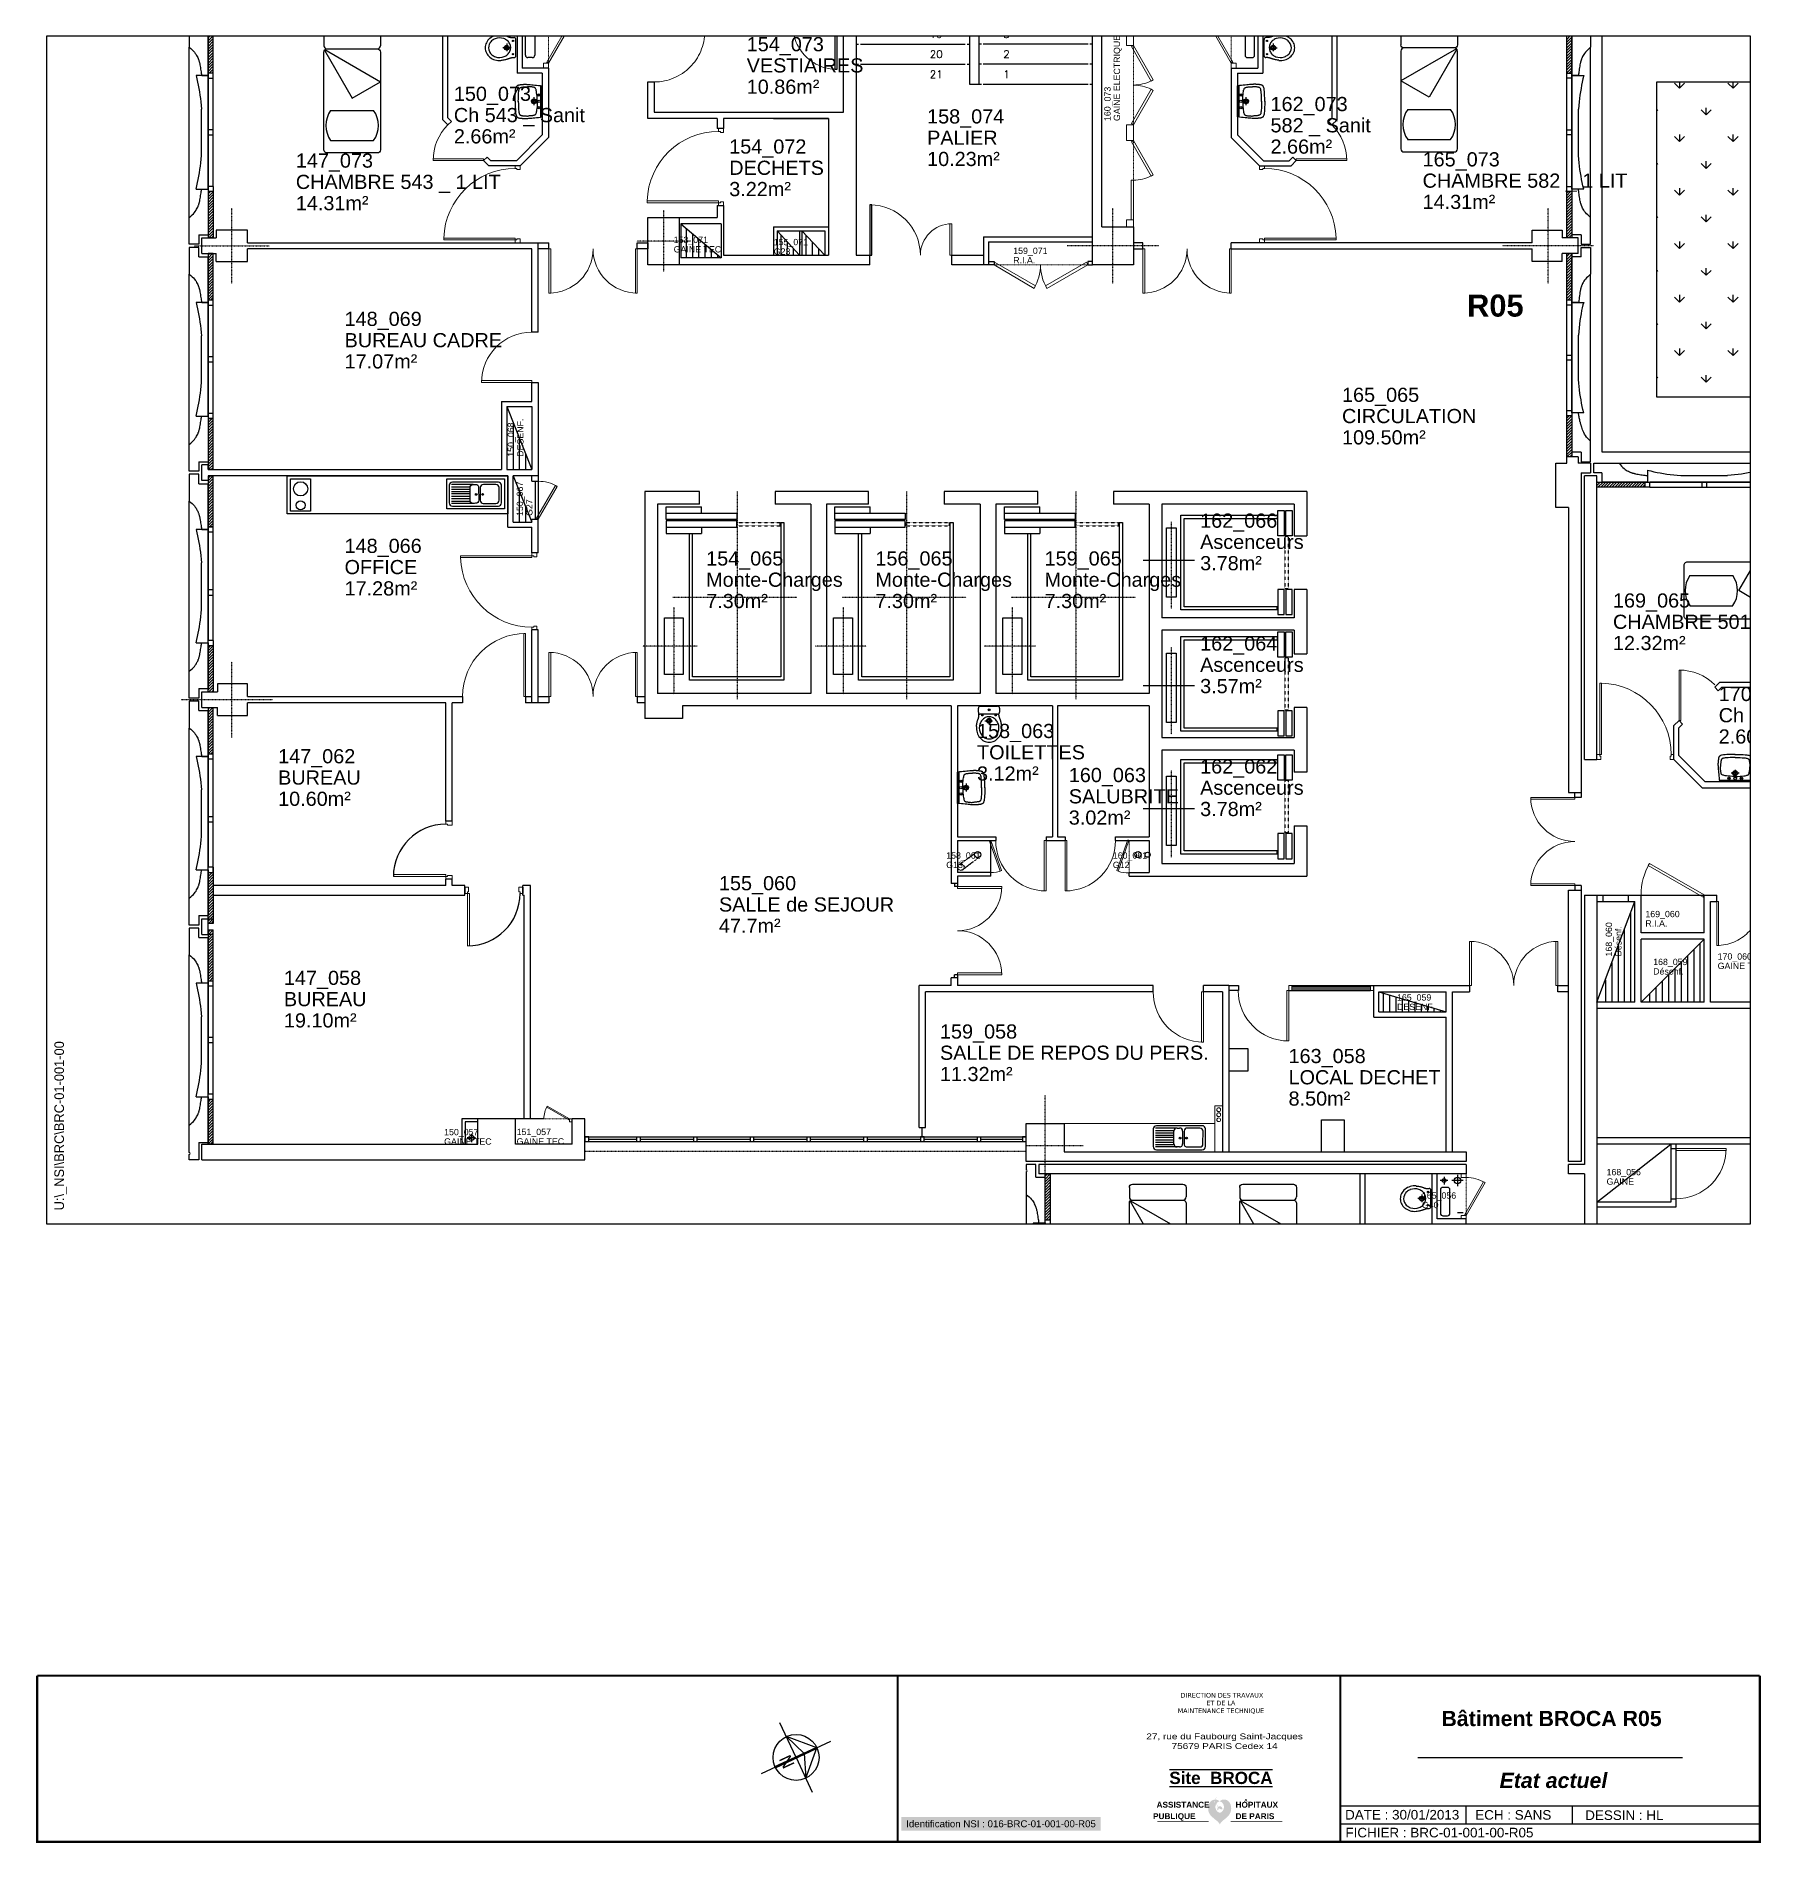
# Paper-space layout 'ascenseurs' of a CAD drawing. Header units: metres. Extents: x 457 to 867, y -120 to 310.
# The model-space entities are those that its viewports show. They can reach past a viewport. Long polylines and large blocks are cut down to what shows.
import ezdxf
from ezdxf.enums import TextEntityAlignment as Align

# ---------------------------------------------------------------- set-up
doc = ezdxf.new("R2010")
doc.units = ezdxf.units.M
doc.header["$MEASUREMENT"] = 0
for name, pattern in [('CACHÉ', [0.25, 0.125, -0.125]), ('CONTINU', [0]), ('POINTILLÉS', [0.1, 0.05, -0.05])]:
    doc.linetypes.add(name, pattern=pattern)
doc.layers.get('0').update_dxf_attribs({"linetype": 'CONTINUOUS'})
for name, color, linetype in [('001 axes', 1, 'CONTINUOUS'), ('004 isolation', 7, 'CONTINUOUS'), ('005 Portes', 7, 'CONTINUOUS'), ('006 sanitaire', 5, 'CONTINUOUS'), ('00_Fmult', 7, 'CONTINUOUS'), ('400 Lits', 150, 'CONTINUOUS'), ('A_ACCÈS', 7, 'CONTINUOUS'), ('A_CHASS', 4, 'CONTINUOUS'), ('A_Etiqu_Gaine', 8, 'CONTINUOUS'), ('A_Etiqu_Gaine_code', 8, 'CONTINUOUS'), ('A_Etiqu_Local', 8, 'CONTINUOUS'), ('A_MUR_CLOIS', 7, 'CONTINU'), ('A_MURS_ALÈG', 7, 'CONTINU'), ('A_MURS_CLOI', 7, 'CONTINUOUS'), ('A_MURS_STRU', 7, 'CONTINU'), ('A_VEGETATION', 3, 'CONTINUOUS'), ('TEXTE', 8, 'CONTINU')]:
    doc.layers.add(name, color=color, linetype=linetype)
for name, color, linetype, lineweight in [('A_PORT', 8, 'CONTINUOUS', 0), ('A_PORTE', 7, 'CONTINU', 0), ('A_SANI', 5, 'CONTINU', 0)]:
    doc.layers.add(name, color=color, linetype=linetype, lineweight=lineweight)
doc.styles.add('ANN', font='ARIALN.TTF', dxfattribs={"width": 1.5, "height": 0.1})
doc.styles.add('ARIAL', font='arial.ttf')
doc.styles.add('Attribut', font='arial.ttf')
doc.styles.add('ROMANS', font='ROMANS')
doc.styles.add('STYLE1', font='arial.ttf', dxfattribs={"height": 0.5})
doc.styles.add('TEXT_1', font='arial.ttf', dxfattribs={"height": 0.1})

psp = doc.layouts.new('ascenseurs')

# ---------------------------------------------------------------- texts
at = {"layer": '00_Fmult', "style": 'STYLE1'}
for s, height, p in [('DATE : 30/01/2013 ', 2.2861, (767.94, -112.85)), ('ECH : SANS', 2.286, (798.89, -112.89)), ('DESSIN : HL', 2.2861, (825.06, -112.96)), ('FICHIER : BRC-01-001-00-R05 ', 2.2861, (768.02, -117.1))]:
    psp.add_text(s, height=height, dxfattribs=at).set_placement(p, align=Align.MIDDLE_LEFT)
at = {"layer": '00_Fmult', "insert": (460.9, 30.97), "char_height": 2.2861, "width": 126.4238, "attachment_point": 1, "rotation": 90}
psp.add_mtext('U:\\\\_NSI\\\\BRC\\\\BRC-01-001-00', dxfattribs=at)
at = {"layer": '00_Fmult', "attachment_point": 8}
for s, insert, char_height, style in [('\\pxi-1.4609;{\\fVerdana|b0|i0|c0|p34;\\C5; DIRECTION DES TRAVAUX\\PET DE LA\\PMAINTENANCE TECHNIQUE}', (739.2, -88.86), 1.1059, 'ANN'), ('{\\fArial|b1|i0|c0|p34;Bâtiment BROCA R05}', (817.05, -91.81), 3.6288, 'STYLE1'), ('{\\C5;27, rue du Faubourg Saint-Jacques\\P75679 PARIS Cedex 14}', (739.27, -97.22), 1.3824, 'ANN'), ('{\\fArial|b1|i0|c0|p34;\\L\\OSite  BROCA}', (738.41, -105.58), 2.903, 'STYLE1'), ('{\\fArial|b1|i1|c0|p34;\\C5;Etat actuel}', (817.5, -106.54), 3.6288, 'STYLE1')]:
    psp.add_mtext(s, dxfattribs=dict(at, insert=insert, char_height=char_height, style=style))
at = {"layer": '00_Fmult', "insert": (686.09, -115.85), "char_height": 1.6508, "attachment_point": 8, "style": 'STYLE1', "bg_fill": 1, "box_fill_scale": 1.5, "bg_fill_color": 51, "bg_fill_transparency": 0}
psp.add_mtext('{\\C194;Identification NSI : 016-BRC-01-001-00-R05\\C6; }', dxfattribs=at)

msp = doc.modelspace()

# ---------------------------------------------------------------- texts
at = {"layer": 'A_ACCÈS', "color": 8, "linetype": 'Continuous', "style": 'ROMANS'}
for s, p in [('19', (156.819, 74.247)), ('3', (157.986, 74.247)), ('20', (156.819, 73.927)), ('2', (157.986, 73.927)), ('21', (156.819, 73.607)), ('1', (157.986, 73.607))]:
    msp.add_text(s, height=0.12, dxfattribs=at).set_placement(p)
at = {"layer": 'TEXTE', "color": 8, "insert": (165.34, 70.172), "char_height": 0.35, "width": 8.427, "attachment_point": 1, "rotation": 0.083, "style": 'TEXT_1'}
msp.add_mtext('{\\fArial|b1|i0|c0|p34;R05}', dxfattribs=at)

# ---------------------------------------------------------------- blocks, each defined once
blk = doc.blocks.new('Rosev_2')
for p, q in [((-0.292, 0.723), (-0.723, -0.292)), ((0, 0), (-0.487, 1.205)), ((-0.285, -0.115), (-0.292, 0.723)), ((1.205, 0.487), (-1.205, -0.487)), ((0.715, 0.311), (-0.712, -0.265)), ((0.731, 0.273), (-0.696, -0.304)), ((0, 0), (0.487, -1.205)), ((-0.723, -0.292), (0.292, -0.723)), ((0.292, -0.723), (-0.285, -0.115))]:
    blk.add_line(p, q)
blk.add_circle((0, 0), 0.78)
at = {"style": 'ARIAL'}
blk.add_text('N', height=0.416, rotation=112, dxfattribs=at).set_placement((0.516, 0.208), align=Align.CENTER)
blk = doc.blocks.new('Logo_AP-HP_2010')
h = blk.add_hatch(color=5)
h.dxf.hatch_style = 1
h.paths.add_polyline_path([(15.26, 3.54, 0.087951), (15.2, 3.58, 0.077698), (15.12, 3.61, 0.03026), (14.91, 3.63, 0.064219), (14.74, 3.62, 0.053297), (14.54, 3.55, -0.035265), (14.4, 3.73, -0.035265), (14.29, 3.92, -0.038017), (14.19, 4.15, -0.033638), (14.14, 4.36, -0.047979), (14.34, 4.58, -0.080912), (14.54, 4.71, -0.061688), (14.85, 4.8, 0.082171), (14.42, 5.12, 0.104414), (14.01, 5.23, 0.004443), (13.97, 5.23, -0.052513), (13.99, 5.44, -0.052513), (14.05, 5.65, -0.024915), (14.09, 5.74, -0.024915), (14.14, 5.82), (14.03, 5.79, 0.023369), (13.99, 5.71, 0.023369), (13.95, 5.63, 0.05238), (13.9, 5.44, 0.05238), (13.89, 5.23, 0.051008), (13.42, 5.19, 0.090273), (13.04, 5.04, 0.070397), (12.64, 4.71, 0.074613), (12.38, 4.31, 0.054663), (12.18, 3.74, 0.057344), (12.13, 3.17, 0.038155), (12.18, 2.55, 0.062487), (12.29, 2.19, 0.038104), (12.54, 1.73, 0.051084), (12.78, 1.42, 0.010974), (13.14, 1.07, 0.010897), (13.51, 0.73, 0.014069), (13.83, 0.47, -0.009376), (14.31, 0.09, -0.043401), (14.53, -0.13, -0.022183), (14.9, -0.61, -0.022183), (15.26, -0.12, -0.043401), (15.47, 0.1, -0.009376), (15.94, 0.49, 0.014069), (16.26, 0.75, 0.010897), (16.62, 1.1, 0.010974), (16.98, 1.46, 0.051084), (17.21, 1.77, 0.038104), (17.45, 2.24, 0.062487), (17.56, 2.6, 0.038155), (17.6, 3.21, 0.057344), (17.53, 3.78, 0.054663), (17.33, 4.35, 0.074613), (17.05, 4.75, 0.070397), (16.66, 5.07, 0.090273), (16.26, 5.22, 0.064201), (15.68, 5.25, 0.104414), (15.27, 5.13, 0.082171), (14.85, 4.8, -0.061688), (15.15, 4.72, -0.080912), (15.36, 4.59, -0.051096), (15.58, 4.36, -0.052273), (15.74, 4.09, -0.097488), (15.87, 3.59, -0.091605), (15.81, 3.04, -0.052863), (15.68, 2.74, -0.047118), (15.47, 2.45, -0.087865), (15.24, 2.26, -0.067468), (14.88, 2.11, -0.067468), (14.52, 2.25, -0.087865), (14.28, 2.43, -0.047118), (14.07, 2.72, -0.052863), (13.93, 3.02, -0.091605), (13.85, 3.57, -0.097488), (13.97, 4.07, -0.037175), (14.08, 4.27, 0.028309), (14.14, 4.06, 0.028309), (14.22, 3.87, 0.032302), (14.35, 3.66, 0.032302), (14.5, 3.47, 0.048008), (14.4, 3.33, 0.048008), (14.34, 3.17, 0.065182), (14.3, 2.94, 0.065182), (14.32, 2.7, 0.05645), (14.42, 2.76, 0.009836), (14.44, 2.78), (14.52, 2.85, 0.112168), (14.62, 3.07, 0.115868), (14.62, 3.31, 0.064855), (14.8, 3.12, 0.064855), (15.02, 2.99, 0.065591), (15.27, 2.92, 0.065591), (15.54, 2.91, 0.07043), (15.49, 3.17, 0.082203), (15.39, 3.37, 0.028832)])
h.paths.add_polyline_path([(13.55, 4.72, -1), (13.78, 4.72, -1)], flags=16)
at = {"color": 5, "const_width": 0.122}
for points in [[(12.27, 0), (0, 0)], [(29.78, 0), (17.51, 0)]]:
    blk.add_lwpolyline(points, dxfattribs=at)
at = {"color": 5, "char_height": 1.4, "attachment_point": 1, "style": 'ARIAL'}
for s, width, insert in [('\\pxqd;{\\fArial|b1|i0|c0|p34;ASSISTANCE}', 10.3743, (-0.15, 4.72)), ('\\pxqd;{\\fArial|b1|i0|c0|p34;HOPITAUX}', 12.471, (18.64, 4.72)), ('\\pxqd;{\\fArial|b1|i0|c0|p34;PUBLIQUE}', 12.2862, (-0.99, 2)), ('\\pxqd;{\\fArial|b1|i0|c0|p34;DE PARIS}', 12.471, (18.64, 2))]:
    blk.add_mtext_dynamic_manual_height_columns(s, width=width, gutter_width=20, heights=[0], dxfattribs=dict(at, insert=insert))
at = {"insert": (20.7, 5.36), "char_height": 1, "width": 5.387, "attachment_point": 1, "style": 'ARIAL'}
blk.add_mtext('{\\fArial|b1|i0|c0|p34;\\C5;^ }', dxfattribs=at)
blk = doc.blocks.new('LOGAPHP_2010')
blk.add_blockref('Logo_AP-HP_2010', (-259.22, -180.76))
blk = doc.blocks.new('A_Etiqu_Local')
at = {"style": 'Attribut', "flags": 1}
for tag, p in [('CODE_HOPITAL', (-0.446, 1.964)), ('CODE_SITE', (-0.446, 1.739)), ('CODE_BATIMENT', (-0.446, 1.514)), ('CODE_SECTEUR', (-0.446, 1.289)), ('CODE_ETAGE', (-0.446, 1.064)), ('NOM_NORMALISE', (-0.446, -0.843)), ('SECTEUR_ACTIVITE', (-0.446, -1.068)), ('SOUS_SECTEUR_ACTIVITE', (-0.446, -1.293)), ('VOLUME', (-0.446, -1.518)), ('SERVICE', (-0.446, -1.743)), ('CODE_UG', (-0.446, -1.968)), ('CODE_UA', (-0.446, -2.193)), ('CODE_POLE', (-0.446, -2.418)), ('OCCUPANT_EXTERNE', (-0.446, -2.643)), ('DISPONIBILITE', (-0.446, -2.868)), ('ACCES_HANDICAPES', (-0.446, -3.093)), ('NATURE_SOL', (-0.446, -3.318)), ('RISQUE_LABORATOIRE', (-0.446, -3.543)), ('AMIANTE', (-0.446, -3.768))]:
    blk.add_attdef(tag, p, '', height=0.15, dxfattribs=at)
at = {"layer": 'A_Etiqu_Local', "style": 'Attribut'}
for tag, p in [('CODE_PIECE', (-0.444, 0.528)), ('NOM_USAGE', (-0.444, 0.191)), ('SURFACE', (-0.444, -0.147))]:
    blk.add_attdef(tag, p, '', height=0.225, dxfattribs=at)
blk = doc.blocks.new('A_Etiqu_Gaine')
at = {"style": 'Attribut', "flags": 1}
for tag, p in [('CODE_HOPITAL', (-0.432, 0.865)), ('CODE_SITE', (-0.432, 0.715)), ('CODE_BATIMENT', (-0.432, 0.565)), ('CODE_SECTEUR', (-0.432, 0.415)), ('CODE_ETAGE', (-0.432, 0.265)), ('NOM_NORMALISE', (-0.432, -0.335)), ('SECTEUR_ACTIVITE', (-0.432, -0.485)), ('SOUS_SECTEUR_ACTIVITE', (-0.432, -0.635)), ('SURFACE', (-0.432, -0.785)), ('CODE_UG', (-0.432, -0.935)), ('AMIANTE', (-0.432, -1.235)), ('CODE_POLE', (-0.432, -1.085))]:
    blk.add_attdef(tag, p, '', height=0.1, dxfattribs=at)
at = {"layer": 'A_Etiqu_Gaine', "style": 'Attribut'}
blk.add_attdef('NOM_USAGE', (-0.432, -0.185), '', height=0.1, dxfattribs=at)
at = {"layer": 'A_Etiqu_Gaine_code', "style": 'Attribut'}
blk.add_attdef('CODE_PIECE', (-0.432, -0.035), '', height=0.1, dxfattribs=at)

# ---------------------------------------------------------------- linework, layer by layer
at = {"layer": '001 axes', "color": 8, "linetype": 'CACHÉ'}
for p, q in [((145.75, 70.346), (145.75, 71.546)), ((152.6, 70.532), (152.6, 71.51)), ((159.725, 70.346), (159.725, 71.546)), ((166.625, 70.346), (166.625, 71.546)), ((145.158, 70.946), (146.343, 70.946)), ((153.027, 71.021), (152.173, 71.021)), ((160.45, 70.946), (159, 70.946)), ((167.35, 70.946), (165.9, 70.946)), ((145.75, 63.146), (145.75, 64.346)), ((144.95, 63.746), (146.4, 63.746)), ((158.65, 55.871), (158.65, 57.471)), ((158.35, 56.671), (159.25, 56.671))]:
    msp.add_line(p, q, dxfattribs=at)
at = {"layer": '004 isolation', "color": 8, "linetype": 'Continuous'}
for p, q in [((145.375, 74.496), (145.375, 73.606)), ((145.455, 74.456), (145.375, 74.376)), ((145.375, 74.332), (145.455, 74.412)), ((145.455, 74.368), (145.375, 74.288)), ((145.375, 74.244), (145.455, 74.324)), ((145.455, 74.28), (145.375, 74.2)), ((145.455, 73.606), (145.455, 74.496)), ((166.92, 73.606), (166.92, 74.496)), ((167, 74.479), (166.92, 74.399)), ((166.92, 74.355), (167, 74.435)), ((167, 74.39), (166.92, 74.31)), ((166.92, 74.266), (167, 74.346)), ((167, 74.302), (166.92, 74.222)), ((166.92, 74.178), (167, 74.258)), ((167, 74.497), (167, 73.606)), ((145.375, 74.155), (145.455, 74.235)), ((145.455, 74.191), (145.375, 74.111)), ((145.375, 74.067), (145.455, 74.147)), ((145.455, 74.103), (145.375, 74.023)), ((145.375, 73.979), (145.455, 74.059)), ((145.455, 74.015), (145.375, 73.935)), ((145.375, 73.89), (145.455, 73.97)), ((167, 74.214), (166.92, 74.134)), ((166.92, 74.089), (167, 74.169)), ((167, 74.125), (166.92, 74.045)), ((166.92, 74.001), (167, 74.081)), ((167, 74.037), (166.92, 73.957)), ((166.92, 73.913), (167, 73.993)), ((145.455, 73.926), (145.375, 73.846)), ((145.375, 73.802), (145.455, 73.882)), ((145.455, 73.838), (145.375, 73.758)), ((145.375, 73.714), (145.455, 73.794)), ((145.455, 73.686), (145.375, 73.686)), ((145.455, 73.749), (145.392, 73.686)), ((145.437, 73.686), (145.455, 73.705)), ((167, 73.948), (166.92, 73.868)), ((166.92, 73.824), (167, 73.904)), ((167, 73.86), (166.92, 73.78)), ((166.92, 73.736), (167, 73.816)), ((167, 73.772), (166.92, 73.692)), ((166.92, 73.686), (167, 73.686)), ((166.959, 73.686), (167, 73.727)), ((145.375, 73.606), (145.455, 73.606)), ((167, 73.606), (166.92, 73.606)), ((145.455, 71.886), (145.375, 71.886)), ((145.375, 71.886), (145.375, 71.071)), ((145.413, 71.806), (145.375, 71.769)), ((145.455, 71.806), (145.375, 71.806)), ((145.375, 71.725), (145.455, 71.805)), ((145.455, 71.761), (145.375, 71.681)), ((145.375, 71.636), (145.455, 71.716)), ((145.455, 71.672), (145.375, 71.592)), ((145.455, 71.886), (145.455, 71.071)), ((166.92, 71.886), (167, 71.886)), ((166.92, 71.071), (166.92, 71.886)), ((166.935, 71.806), (166.92, 71.791)), ((166.92, 71.747), (166.98, 71.806)), ((166.92, 71.806), (167, 71.806)), ((167, 71.783), (166.92, 71.703)), ((166.92, 71.659), (167, 71.739)), ((167, 71.695), (166.92, 71.615)), ((167, 71.886), (167, 71.071)), ((145.375, 71.548), (145.455, 71.628)), ((145.455, 71.584), (145.375, 71.504)), ((145.375, 71.46), (145.455, 71.54)), ((145.455, 71.495), (145.375, 71.415)), ((145.375, 71.371), (145.455, 71.451)), ((145.455, 71.407), (145.375, 71.327)), ((166.92, 71.57), (167, 71.65)), ((167, 71.606), (166.92, 71.526)), ((166.92, 71.482), (167, 71.562)), ((167, 71.518), (166.92, 71.438)), ((166.92, 71.394), (167, 71.474)), ((167, 71.429), (166.92, 71.349)), ((166.92, 71.305), (167, 71.385)), ((145.375, 71.283), (145.455, 71.363)), ((145.455, 71.319), (145.375, 71.239)), ((145.375, 71.194), (145.455, 71.274)), ((145.455, 71.23), (145.375, 71.15)), ((145.375, 71.106), (145.455, 71.186)), ((145.455, 71.142), (145.385, 71.071)), ((145.429, 71.071), (145.455, 71.098)), ((167, 71.341), (166.92, 71.261)), ((166.92, 71.217), (167, 71.297)), ((167, 71.253), (166.92, 71.173)), ((166.92, 71.128), (167, 71.208)), ((167, 71.164), (166.92, 71.084)), ((166.952, 71.071), (167, 71.12)), ((145.455, 71.071), (145.375, 71.071)), ((145.4, 70.822), (145.375, 70.797)), ((145.375, 70.752), (145.444, 70.822)), ((145.455, 70.822), (145.375, 70.822)), ((145.375, 70.822), (145.375, 70.006)), ((145.455, 70.006), (145.455, 70.822)), ((167, 71.071), (166.92, 71.071)), ((166.923, 70.822), (166.92, 70.819)), ((166.92, 70.775), (166.967, 70.822)), ((166.921, 70.086), (166.92, 70.822)), ((166.92, 70.822), (167, 70.822)), ((166.92, 70.086), (166.92, 70.822)), ((167, 70.811), (166.92, 70.731)), ((167, 71.076), (166.996, 71.071)), ((167, 70.822), (167.001, 70.086)), ((167, 70.822), (167, 70.086)), ((145.455, 70.788), (145.375, 70.708)), ((145.375, 70.664), (145.455, 70.744)), ((145.455, 70.7), (145.375, 70.62)), ((145.375, 70.576), (145.455, 70.656)), ((145.455, 70.611), (145.375, 70.531)), ((145.375, 70.487), (145.455, 70.567)), ((145.455, 70.523), (145.375, 70.443)), ((166.92, 70.687), (167, 70.766)), ((167, 70.722), (166.92, 70.642)), ((166.92, 70.598), (167, 70.678)), ((167, 70.634), (166.92, 70.554)), ((166.92, 70.51), (167, 70.59)), ((167, 70.546), (166.92, 70.466)), ((145.375, 70.399), (145.455, 70.479)), ((145.455, 70.435), (145.375, 70.355)), ((145.375, 70.311), (145.455, 70.391)), ((145.455, 70.346), (145.375, 70.266)), ((145.375, 70.222), (145.455, 70.302)), ((145.455, 70.258), (145.375, 70.178)), ((166.92, 70.421), (167, 70.501)), ((167, 70.457), (166.92, 70.377)), ((166.92, 70.333), (167, 70.413)), ((167, 70.369), (166.92, 70.289)), ((166.92, 70.245), (167, 70.325)), ((167, 70.281), (166.92, 70.201)), ((166.92, 70.156), (167, 70.236)), ((145.375, 70.134), (145.455, 70.214)), ((145.455, 70.17), (145.375, 70.09)), ((145.455, 70.086), (145.375, 70.086)), ((145.375, 70.006), (145.455, 70.006)), ((145.416, 70.086), (145.455, 70.125)), ((167.001, 70.086), (166.92, 70.086)), ((167, 70.192), (166.921, 70.112)), ((166.921, 70.006), (166.921, 70.086)), ((167.001, 70.006), (166.921, 70.006)), ((166.939, 70.086), (167, 70.148)), ((167.001, 70.104), (166.983, 70.086)), ((167.001, 70.086), (167.001, 70.006)), ((145.455, 68.286), (145.375, 68.286)), ((145.375, 68.286), (145.375, 67.396)), ((145.455, 67.396), (145.455, 68.286)), ((166.92, 67.596), (166.92, 68.336)), ((166.92, 68.336), (167, 68.336)), ((166.921, 68.256), (166.92, 68.256)), ((166.92, 68.211), (166.965, 68.256)), ((166.92, 68.256), (167, 68.256)), ((167, 68.247), (166.92, 68.167)), ((167, 68.336), (167, 67.596)), ((145.393, 68.207), (145.375, 68.189)), ((145.375, 68.145), (145.437, 68.207)), ((145.375, 68.207), (145.455, 68.207)), ((145.455, 68.206), (145.375, 68.206)), ((145.455, 68.181), (145.375, 68.101)), ((145.375, 68.057), (145.455, 68.137)), ((145.455, 68.092), (145.375, 68.012)), ((145.375, 67.968), (145.455, 68.048)), ((145.455, 68.004), (145.375, 67.924)), ((145.375, 67.88), (145.455, 67.96)), ((166.92, 68.123), (167, 68.203)), ((167, 68.159), (166.92, 68.079)), ((166.92, 68.035), (167, 68.115)), ((167, 68.07), (166.92, 67.99)), ((166.92, 67.946), (167, 68.026)), ((167, 67.982), (166.92, 67.902)), ((166.92, 67.858), (167, 67.938)), ((145.455, 67.916), (145.375, 67.836)), ((145.375, 67.791), (145.455, 67.871)), ((145.455, 67.827), (145.375, 67.747)), ((145.375, 67.703), (145.455, 67.783)), ((145.455, 67.739), (145.375, 67.659)), ((145.375, 67.615), (145.455, 67.695)), ((145.455, 67.65), (145.375, 67.57)), ((167, 67.894), (166.92, 67.814)), ((166.92, 67.769), (167, 67.849)), ((167, 67.805), (166.92, 67.725)), ((166.92, 67.681), (167, 67.761)), ((167, 67.717), (166.92, 67.637)), ((166.923, 67.596), (167, 67.673)), ((145.375, 67.526), (145.455, 67.606)), ((145.455, 67.562), (145.375, 67.482)), ((145.375, 67.438), (145.455, 67.518)), ((145.455, 67.397), (145.375, 67.397)), ((145.375, 67.396), (145.455, 67.396)), ((145.455, 67.474), (145.378, 67.397)), ((145.422, 67.397), (145.455, 67.429)), ((167, 67.596), (166.92, 67.596)), ((167, 67.628), (166.968, 67.596)), ((145.411, 67.297), (145.375, 67.261)), ((145.375, 67.217), (145.455, 67.297)), ((145.375, 67.297), (145.375, 66.406)), ((145.375, 67.297), (145.455, 67.297)), ((145.455, 67.296), (145.375, 67.296)), ((145.455, 67.253), (145.375, 67.173)), ((145.375, 67.129), (145.455, 67.209)), ((145.455, 67.164), (145.375, 67.084)), ((145.375, 67.04), (145.455, 67.12)), ((145.455, 67.076), (145.375, 66.996)), ((145.455, 66.406), (145.455, 67.297)), ((167.407, 67.196), (167.4, 67.189)), ((167.4, 67.145), (167.452, 67.196)), ((167.4, 67.116), (167.4, 67.196)), ((167.4, 67.196), (168.241, 67.196)), ((168.241, 67.116), (167.4, 67.116)), ((167.496, 67.196), (167.416, 67.116)), ((167.46, 67.116), (167.54, 67.196)), ((167.584, 67.196), (167.504, 67.116)), ((167.548, 67.116), (167.628, 67.196)), ((167.672, 67.196), (167.592, 67.116)), ((167.637, 67.116), (167.717, 67.196)), ((167.761, 67.196), (167.681, 67.116)), ((167.725, 67.116), (167.805, 67.196)), ((167.849, 67.196), (167.769, 67.116)), ((167.813, 67.116), (167.893, 67.196)), ((167.938, 67.196), (167.858, 67.116)), ((167.902, 67.116), (167.982, 67.196)), ((168.026, 67.196), (167.946, 67.116)), ((167.99, 67.116), (168.07, 67.196)), ((168.114, 67.196), (168.034, 67.116)), ((168.079, 67.116), (168.159, 67.196)), ((168.161, 67.154), (168.123, 67.116)), ((168.161, 67.196), (168.161, 67.116)), ((168.241, 67.116), (168.241, 67.196)), ((169.961, 67.196), (169.961, 67.116)), ((170.851, 67.196), (169.961, 67.196)), ((169.961, 67.116), (170.851, 67.116)), ((145.375, 66.952), (145.455, 67.032)), ((145.455, 66.988), (145.375, 66.908)), ((145.375, 66.863), (145.455, 66.943)), ((145.455, 66.899), (145.375, 66.819)), ((145.375, 66.775), (145.455, 66.855)), ((145.455, 66.811), (145.375, 66.731)), ((145.375, 66.687), (145.455, 66.767)), ((145.455, 66.722), (145.375, 66.642)), ((145.375, 66.598), (145.455, 66.678)), ((145.455, 66.634), (145.375, 66.554)), ((145.375, 66.51), (145.455, 66.59)), ((145.455, 66.546), (145.396, 66.487)), ((145.44, 66.487), (145.455, 66.501)), ((145.455, 66.487), (145.375, 66.487)), ((145.375, 66.486), (145.455, 66.486)), ((145.375, 66.406), (145.455, 66.406)), ((145.375, 63.871), (145.375, 64.686)), ((145.455, 64.686), (145.375, 64.686)), ((145.416, 64.607), (145.375, 64.565)), ((145.375, 64.607), (145.455, 64.607)), ((145.375, 64.521), (145.455, 64.601)), ((145.455, 64.557), (145.375, 64.477)), ((145.375, 64.433), (145.455, 64.513)), ((145.455, 64.686), (145.455, 63.871)), ((145.455, 64.468), (145.375, 64.388)), ((145.375, 64.344), (145.455, 64.424)), ((145.455, 64.38), (145.375, 64.3)), ((145.375, 64.256), (145.455, 64.336)), ((145.455, 64.292), (145.375, 64.212)), ((145.375, 64.168), (145.455, 64.248)), ((145.455, 64.203), (145.375, 64.123)), ((145.375, 64.079), (145.455, 64.159)), ((145.455, 64.115), (145.375, 64.035)), ((145.375, 63.991), (145.455, 64.071)), ((145.455, 64.027), (145.375, 63.947)), ((145.375, 63.902), (145.455, 63.982)), ((145.455, 63.938), (145.388, 63.871)), ((145.375, 63.871), (145.455, 63.871)), ((145.433, 63.871), (145.455, 63.894)), ((145.404, 63.622), (145.375, 63.593)), ((145.375, 63.549), (145.448, 63.622)), ((145.375, 63.622), (145.455, 63.622)), ((145.375, 63.622), (145.375, 62.806)), ((145.455, 63.585), (145.375, 63.505)), ((145.375, 63.46), (145.455, 63.54)), ((145.455, 63.496), (145.375, 63.416)), ((145.375, 63.372), (145.455, 63.452)), ((145.455, 63.408), (145.375, 63.328)), ((145.375, 63.284), (145.455, 63.364)), ((145.455, 62.806), (145.455, 63.622)), ((145.455, 63.319), (145.375, 63.239)), ((145.375, 63.195), (145.455, 63.275)), ((145.455, 63.231), (145.375, 63.151)), ((145.375, 63.107), (145.455, 63.187)), ((145.455, 63.143), (145.375, 63.063)), ((145.375, 63.018), (145.455, 63.098)), ((145.455, 63.054), (145.375, 62.974)), ((145.375, 62.93), (145.455, 63.01)), ((145.375, 62.886), (145.455, 62.886)), ((145.375, 62.806), (145.455, 62.806)), ((145.455, 62.966), (145.376, 62.886)), ((145.42, 62.886), (145.455, 62.922)), ((145.375, 60.196), (145.375, 61.086)), ((145.455, 61.086), (145.375, 61.086)), ((145.455, 61.086), (145.455, 60.196)), ((145.396, 61.006), (145.375, 60.986)), ((145.375, 61.006), (145.455, 61.006)), ((145.375, 60.941), (145.44, 61.006)), ((145.455, 60.977), (145.375, 60.897)), ((145.375, 60.853), (145.455, 60.933)), ((145.455, 60.889), (145.375, 60.809)), ((145.375, 60.765), (145.455, 60.845)), ((145.455, 60.8), (145.375, 60.72)), ((145.375, 60.676), (145.455, 60.756)), ((145.455, 60.712), (145.375, 60.632)), ((145.375, 60.588), (145.455, 60.668)), ((145.455, 60.624), (145.375, 60.544)), ((145.375, 60.499), (145.455, 60.579)), ((145.455, 60.535), (145.375, 60.455)), ((145.375, 60.411), (145.455, 60.491)), ((145.455, 60.447), (145.375, 60.367)), ((145.375, 60.323), (145.455, 60.403)), ((145.455, 60.358), (145.375, 60.278)), ((145.375, 60.234), (145.455, 60.314)), ((145.375, 60.271), (145.455, 60.271)), ((145.455, 60.196), (145.375, 60.196)), ((145.455, 60.27), (145.382, 60.196)), ((145.426, 60.196), (145.455, 60.226)), ((145.414, 60.096), (145.375, 60.057)), ((145.375, 60.096), (145.455, 60.096)), ((145.375, 60.096), (145.375, 59.206)), ((145.375, 60.013), (145.455, 60.093)), ((145.455, 60.049), (145.375, 59.969)), ((145.455, 60.022), (145.375, 60.022)), ((145.375, 59.925), (145.455, 60.005)), ((145.455, 59.961), (145.375, 59.881)), ((145.375, 59.836), (145.455, 59.916)), ((145.455, 59.206), (145.455, 60.096)), ((145.455, 59.872), (145.375, 59.792)), ((145.375, 59.748), (145.455, 59.828)), ((145.455, 59.784), (145.375, 59.704)), ((145.375, 59.66), (145.455, 59.74)), ((145.455, 59.696), (145.375, 59.616)), ((145.375, 59.571), (145.455, 59.651)), ((145.455, 59.607), (145.375, 59.527)), ((145.375, 59.483), (145.455, 59.563)), ((145.455, 59.519), (145.375, 59.439)), ((145.375, 59.395), (145.455, 59.475)), ((145.455, 59.43), (145.375, 59.35)), ((145.375, 59.306), (145.455, 59.386)), ((145.455, 59.342), (145.4, 59.286)), ((145.375, 59.286), (145.455, 59.286)), ((145.375, 59.206), (145.455, 59.206)), ((145.444, 59.286), (145.455, 59.298)), ((145.375, 56.696), (145.375, 57.486)), ((145.455, 57.486), (145.375, 57.486)), ((145.376, 57.407), (145.375, 57.406)), ((145.375, 57.362), (145.42, 57.407)), ((145.375, 57.407), (145.455, 57.407)), ((145.455, 57.397), (145.375, 57.317)), ((145.375, 57.273), (145.455, 57.353)), ((145.455, 56.696), (145.455, 57.486)), ((145.455, 57.309), (145.375, 57.229)), ((145.375, 57.185), (145.455, 57.265)), ((145.455, 57.221), (145.375, 57.141)), ((145.375, 57.096), (145.455, 57.176)), ((145.455, 57.132), (145.375, 57.052)), ((145.375, 57.008), (145.455, 57.088)), ((145.455, 57.044), (145.375, 56.964)), ((145.375, 56.92), (145.455, 57)), ((145.455, 56.955), (145.375, 56.875)), ((145.375, 56.831), (145.455, 56.911)), ((145.455, 56.867), (145.375, 56.787)), ((145.375, 56.743), (145.455, 56.823)), ((145.455, 56.779), (145.375, 56.699)), ((145.455, 56.696), (145.375, 56.696)), ((145.417, 56.696), (145.455, 56.735)), ((158.686, 56.221), (158.65, 56.185)), ((158.65, 56.141), (158.73, 56.221)), ((158.65, 56.221), (158.73, 56.221)), ((158.65, 55.406), (158.65, 56.221)), ((158.73, 56.221), (158.73, 55.406)), ((158.73, 56.177), (158.65, 56.097)), ((158.65, 56.053), (158.73, 56.133)), ((158.73, 56.089), (158.65, 56.009)), ((158.65, 55.964), (158.73, 56.044)), ((158.73, 56), (158.65, 55.92)), ((158.65, 55.876), (158.73, 55.956)), ((158.73, 55.912), (158.65, 55.832)), ((158.65, 55.788), (158.73, 55.868)), ((158.73, 55.823), (158.65, 55.743)), ((158.65, 55.699), (158.73, 55.779)), ((158.73, 55.735), (158.65, 55.655)), ((158.65, 55.611), (158.73, 55.691)), ((158.73, 55.647), (158.65, 55.567)), ((158.65, 55.522), (158.73, 55.602)), ((158.73, 55.486), (158.65, 55.486)), ((158.73, 55.406), (158.65, 55.406)), ((158.73, 55.558), (158.658, 55.486)), ((158.703, 55.486), (158.73, 55.514))]:
    msp.add_line(p, q, dxfattribs=at)
at = {"layer": '005 Portes', "color": 8}
for centre, start, end in [((149.145, 60.94), 90, 180), ((149.489, 60.671), 269.999, 359.999)]:
    msp.add_arc(centre, 0.832, start, end, dxfattribs=at)
at = {"layer": '006 sanitaire', "color": 8, "linetype": 'Continuous'}
for p, q in [((150.02, 74.289), (150.039, 74.288)), ((150.039, 74.288), (150.056, 74.286)), ((150.056, 74.286), (150.071, 74.283)), ((150.071, 74.283), (150.085, 74.28)), ((150.085, 74.28), (150.096, 74.278)), ((150.096, 74.278), (150.106, 74.275)), ((150.106, 74.275), (150.115, 74.272)), ((150.115, 74.272), (150.123, 74.269)), ((150.123, 74.269), (150.129, 74.266)), ((150.129, 74.266), (150.135, 74.264)), ((150.135, 74.264), (150.138, 74.263)), ((150.138, 74.263), (150.14, 74.262)), ((150.14, 74.262), (150.143, 74.261)), ((150.143, 74.261), (150.145, 74.26)), ((150.145, 74.26), (150.147, 74.259)), ((150.147, 74.259), (150.149, 74.258)), ((150.149, 74.258), (150.151, 74.258)), ((150.151, 74.258), (150.153, 74.257)), ((150.153, 74.257), (150.155, 74.256)), ((150.155, 74.256), (150.157, 74.256)), ((150.157, 74.256), (150.159, 74.255)), ((150.159, 74.255), (150.162, 74.255)), ((150.162, 74.255), (150.164, 74.254)), ((150.164, 74.254), (150.166, 74.254)), ((150.166, 74.254), (150.168, 74.253)), ((150.168, 74.253), (150.171, 74.253)), ((150.171, 74.253), (150.173, 74.253)), ((150.173, 74.253), (150.175, 74.252)), ((150.175, 74.252), (150.177, 74.252)), ((150.177, 74.252), (150.18, 74.252)), ((150.18, 74.252), (150.184, 74.251)), ((150.184, 74.251), (150.188, 74.251)), ((150.188, 74.251), (150.193, 74.251)), ((150.193, 74.251), (150.197, 74.251)), ((150.197, 74.251), (150.201, 74.251)), ((150.201, 74.251), (150.206, 74.25)), ((150.206, 74.25), (150.21, 74.25)), ((150.21, 74.25), (150.214, 74.25)), ((150.214, 74.25), (150.219, 74.25)), ((150.219, 74.25), (150.224, 74.25)), ((150.224, 74.25), (150.227, 74.25)), ((150.406, 73.973), (150.406, 74.343)), ((150.446, 74.383), (150.516, 74.383)), ((150.556, 74.343), (150.556, 73.973)), ((161.82, 74.343), (161.82, 73.973)), ((161.93, 74.383), (161.86, 74.383)), ((161.97, 73.973), (161.97, 74.343)), ((162.152, 74.25), (162.149, 74.25)), ((162.156, 74.25), (162.152, 74.25)), ((162.161, 74.25), (162.156, 74.25)), ((162.166, 74.25), (162.161, 74.25)), ((162.17, 74.25), (162.166, 74.25)), ((162.174, 74.25), (162.17, 74.25)), ((162.178, 74.251), (162.174, 74.25)), ((162.183, 74.251), (162.178, 74.251)), ((162.187, 74.251), (162.183, 74.251)), ((162.191, 74.251), (162.187, 74.251)), ((162.196, 74.252), (162.191, 74.251)), ((162.198, 74.252), (162.196, 74.252)), ((162.2, 74.252), (162.198, 74.252)), ((162.203, 74.253), (162.2, 74.252)), ((162.205, 74.253), (162.203, 74.253)), ((162.207, 74.253), (162.205, 74.253)), ((162.209, 74.254), (162.207, 74.253)), ((162.212, 74.254), (162.209, 74.254)), ((162.214, 74.255), (162.212, 74.254)), ((162.216, 74.255), (162.214, 74.255)), ((162.218, 74.256), (162.216, 74.255)), ((162.22, 74.256), (162.218, 74.256)), ((162.222, 74.257), (162.22, 74.256)), ((162.224, 74.258), (162.222, 74.257)), ((162.226, 74.258), (162.224, 74.258)), ((162.229, 74.259), (162.226, 74.258)), ((162.231, 74.26), (162.229, 74.259)), ((162.233, 74.261), (162.231, 74.26)), ((162.235, 74.262), (162.233, 74.261)), ((162.238, 74.263), (162.235, 74.262)), ((162.24, 74.264), (162.238, 74.263)), ((162.246, 74.266), (162.24, 74.264)), ((162.253, 74.269), (162.246, 74.266)), ((162.26, 74.272), (162.253, 74.269)), ((162.269, 74.275), (162.26, 74.272)), ((162.279, 74.278), (162.269, 74.275)), ((162.291, 74.28), (162.279, 74.278)), ((162.304, 74.283), (162.291, 74.28)), ((162.319, 74.286), (162.304, 74.283)), ((162.336, 74.288), (162.319, 74.286)), ((162.356, 74.289), (162.336, 74.288)), ((150.159, 74.089), (150.046, 74.089)), ((150.11, 74.158), (150.11, 74.035)), ((150.256, 73.963), (150.256, 74.22)), ((162.12, 73.963), (162.12, 74.22)), ((162.217, 74.089), (162.329, 74.089)), ((162.266, 74.158), (162.266, 74.035)), ((150.02, 73.889), (150.039, 73.892)), ((150.039, 73.892), (150.056, 73.895)), ((150.056, 73.895), (150.071, 73.898)), ((150.071, 73.898), (150.085, 73.9)), ((150.085, 73.9), (150.096, 73.903)), ((150.096, 73.903), (150.106, 73.906)), ((150.106, 73.906), (150.115, 73.908)), ((150.115, 73.908), (150.123, 73.911)), ((150.123, 73.911), (150.129, 73.913)), ((150.129, 73.913), (150.135, 73.915)), ((150.135, 73.915), (150.138, 73.916)), ((150.138, 73.916), (150.14, 73.917)), ((150.14, 73.917), (150.143, 73.918)), ((150.143, 73.918), (150.145, 73.919)), ((150.145, 73.919), (150.147, 73.919)), ((150.147, 73.919), (150.149, 73.92)), ((150.149, 73.92), (150.151, 73.921)), ((150.151, 73.921), (150.153, 73.922)), ((150.153, 73.922), (150.155, 73.922)), ((150.155, 73.922), (150.157, 73.923)), ((150.157, 73.923), (150.159, 73.924)), ((150.159, 73.924), (150.162, 73.925)), ((150.162, 73.925), (150.164, 73.925)), ((150.164, 73.925), (150.166, 73.926)), ((150.166, 73.926), (150.168, 73.927)), ((150.168, 73.927), (150.171, 73.927)), ((150.171, 73.927), (150.173, 73.928)), ((150.173, 73.928), (150.175, 73.929)), ((150.175, 73.929), (150.177, 73.929)), ((150.177, 73.929), (150.18, 73.93)), ((150.18, 73.93), (150.184, 73.931)), ((150.184, 73.931), (150.188, 73.931)), ((150.188, 73.931), (150.193, 73.932)), ((150.193, 73.932), (150.197, 73.932)), ((150.197, 73.932), (150.201, 73.933)), ((150.201, 73.933), (150.206, 73.933)), ((150.206, 73.933), (150.21, 73.933)), ((150.21, 73.933), (150.214, 73.933)), ((150.214, 73.933), (150.219, 73.933)), ((150.219, 73.933), (150.224, 73.933)), ((150.224, 73.933), (150.227, 73.933)), ((150.516, 73.933), (150.446, 73.933)), ((161.86, 73.933), (161.93, 73.933)), ((162.152, 73.933), (162.149, 73.933)), ((162.156, 73.933), (162.152, 73.933)), ((162.161, 73.933), (162.156, 73.933)), ((162.166, 73.933), (162.161, 73.933)), ((162.17, 73.933), (162.166, 73.933)), ((162.174, 73.932), (162.17, 73.933)), ((162.178, 73.932), (162.174, 73.932)), ((162.183, 73.932), (162.178, 73.932)), ((162.187, 73.931), (162.183, 73.932)), ((162.191, 73.931), (162.187, 73.931)), ((162.196, 73.93), (162.191, 73.931)), ((162.198, 73.929), (162.196, 73.93)), ((162.2, 73.929), (162.198, 73.929)), ((162.203, 73.928), (162.2, 73.929)), ((162.205, 73.927), (162.203, 73.928)), ((162.207, 73.927), (162.205, 73.927)), ((162.209, 73.926), (162.207, 73.927)), ((162.212, 73.925), (162.209, 73.926)), ((162.214, 73.925), (162.212, 73.925)), ((162.216, 73.924), (162.214, 73.925)), ((162.218, 73.923), (162.216, 73.924)), ((162.22, 73.922), (162.218, 73.923)), ((162.222, 73.922), (162.22, 73.922)), ((162.224, 73.921), (162.222, 73.922)), ((162.226, 73.92), (162.224, 73.921)), ((162.229, 73.919), (162.226, 73.92)), ((162.231, 73.919), (162.229, 73.919)), ((162.233, 73.918), (162.231, 73.919)), ((162.235, 73.917), (162.233, 73.918)), ((162.238, 73.916), (162.235, 73.917)), ((162.24, 73.915), (162.238, 73.916)), ((162.246, 73.913), (162.24, 73.915)), ((162.253, 73.911), (162.246, 73.913)), ((162.26, 73.908), (162.253, 73.911)), ((162.269, 73.906), (162.26, 73.908)), ((162.279, 73.903), (162.269, 73.906)), ((162.291, 73.9), (162.279, 73.903)), ((162.304, 73.898), (162.291, 73.9)), ((162.319, 73.895), (162.304, 73.898)), ((162.336, 73.892), (162.319, 73.895)), ((162.356, 73.889), (162.336, 73.892)), ((150.247, 73.367), (150.25, 73.397)), ((150.25, 73.397), (150.252, 73.421)), ((150.252, 73.421), (150.255, 73.44)), ((150.255, 73.44), (150.259, 73.455)), ((150.259, 73.455), (150.263, 73.467)), ((150.263, 73.467), (150.267, 73.476)), ((150.267, 73.476), (150.271, 73.482)), ((150.271, 73.482), (150.274, 73.485)), ((150.274, 73.485), (150.276, 73.487)), ((150.276, 73.487), (150.279, 73.49)), ((150.279, 73.49), (150.282, 73.491)), ((150.282, 73.491), (150.285, 73.493)), ((150.285, 73.493), (150.288, 73.495)), ((150.288, 73.495), (150.292, 73.496)), ((150.292, 73.496), (150.296, 73.497)), ((150.296, 73.497), (150.3, 73.498)), ((150.299, 73.374), (150.301, 73.395)), ((150.3, 73.498), (150.305, 73.499)), ((150.301, 73.395), (150.303, 73.411)), ((150.303, 73.411), (150.306, 73.424)), ((150.305, 73.499), (150.311, 73.5)), ((150.306, 73.424), (150.309, 73.434)), ((150.309, 73.434), (150.312, 73.441)), ((150.311, 73.5), (150.316, 73.501)), ((150.312, 73.441), (150.315, 73.446)), ((150.315, 73.446), (150.317, 73.449)), ((150.316, 73.501), (150.322, 73.502)), ((150.317, 73.449), (150.319, 73.451)), ((150.319, 73.451), (150.32, 73.452)), ((150.32, 73.452), (150.322, 73.454)), ((150.322, 73.502), (150.329, 73.503)), ((150.322, 73.454), (150.325, 73.455)), ((150.325, 73.455), (150.327, 73.456)), ((150.327, 73.456), (150.329, 73.457)), ((150.329, 73.503), (150.335, 73.504)), ((150.329, 73.457), (150.332, 73.458)), ((150.332, 73.458), (150.335, 73.459)), ((150.335, 73.504), (150.342, 73.505)), ((150.335, 73.459), (150.338, 73.46)), ((150.338, 73.46), (150.346, 73.461)), ((150.342, 73.505), (150.348, 73.506)), ((150.346, 73.461), (150.354, 73.463)), ((150.348, 73.506), (150.355, 73.506)), ((150.354, 73.463), (150.363, 73.464)), ((150.355, 73.506), (150.361, 73.507)), ((150.361, 73.507), (150.367, 73.508)), ((150.363, 73.464), (150.373, 73.466)), ((150.367, 73.508), (150.373, 73.508)), ((150.373, 73.508), (150.379, 73.508)), ((150.373, 73.466), (150.384, 73.467)), ((150.379, 73.508), (150.384, 73.509)), ((150.384, 73.509), (150.39, 73.509)), ((150.384, 73.467), (150.395, 73.468)), ((150.39, 73.509), (150.396, 73.509)), ((150.395, 73.468), (150.406, 73.469)), ((150.396, 73.509), (150.402, 73.509)), ((150.402, 73.509), (150.408, 73.509)), ((150.406, 73.469), (150.418, 73.47)), ((150.408, 73.509), (150.414, 73.509)), ((150.414, 73.509), (150.421, 73.509)), ((150.418, 73.47), (150.429, 73.471)), ((150.421, 73.509), (150.428, 73.508)), ((150.428, 73.508), (150.444, 73.507)), ((150.429, 73.471), (150.441, 73.471)), ((150.452, 73.471), (150.441, 73.471)), ((150.444, 73.507), (150.463, 73.506)), ((150.464, 73.47), (150.452, 73.471)), ((150.463, 73.506), (150.484, 73.504)), ((150.475, 73.469), (150.464, 73.47)), ((150.486, 73.468), (150.475, 73.469)), ((150.484, 73.504), (150.506, 73.502)), ((150.497, 73.467), (150.486, 73.468)), ((150.508, 73.466), (150.497, 73.467)), ((150.506, 73.502), (150.531, 73.499)), ((150.518, 73.464), (150.508, 73.466)), ((150.527, 73.463), (150.518, 73.464)), ((150.536, 73.461), (150.527, 73.463)), ((150.531, 73.499), (150.557, 73.497)), ((150.543, 73.46), (150.536, 73.461)), ((150.546, 73.459), (150.543, 73.46)), ((150.549, 73.458), (150.546, 73.459)), ((150.552, 73.457), (150.549, 73.458)), ((150.554, 73.456), (150.552, 73.457)), ((150.557, 73.455), (150.554, 73.456)), ((150.557, 73.497), (150.585, 73.494)), ((150.559, 73.454), (150.557, 73.455)), ((150.561, 73.452), (150.559, 73.454)), ((150.563, 73.451), (150.561, 73.452)), ((150.564, 73.449), (150.563, 73.451)), ((150.566, 73.446), (150.564, 73.449)), ((150.569, 73.441), (150.566, 73.446)), ((150.573, 73.434), (150.569, 73.441)), ((150.576, 73.424), (150.573, 73.434)), ((150.579, 73.411), (150.576, 73.424)), ((150.582, 73.395), (150.579, 73.411)), ((150.585, 73.374), (150.582, 73.395)), ((150.585, 73.494), (150.614, 73.491)), ((150.614, 73.491), (150.644, 73.488)), ((150.644, 73.488), (150.675, 73.485)), ((150.65, 72.99), (150.65, 73.485)), ((150.675, 72.99), (150.675, 73.485)), ((161.732, 73.488), (161.7, 73.485)), ((161.7, 72.99), (161.7, 73.485)), ((161.725, 72.99), (161.725, 73.485)), ((161.762, 73.491), (161.732, 73.488)), ((161.791, 73.494), (161.762, 73.491)), ((161.819, 73.497), (161.791, 73.494)), ((161.791, 73.374), (161.794, 73.395)), ((161.794, 73.395), (161.797, 73.411)), ((161.797, 73.411), (161.8, 73.424)), ((161.8, 73.424), (161.803, 73.434)), ((161.803, 73.434), (161.806, 73.441)), ((161.806, 73.441), (161.809, 73.446)), ((161.809, 73.446), (161.811, 73.449)), ((161.811, 73.449), (161.813, 73.45)), ((161.813, 73.45), (161.815, 73.452)), ((161.815, 73.452), (161.817, 73.454)), ((161.817, 73.454), (161.819, 73.455)), ((161.845, 73.499), (161.819, 73.497)), ((161.819, 73.455), (161.821, 73.456)), ((161.821, 73.456), (161.823, 73.457)), ((161.823, 73.457), (161.826, 73.458)), ((161.826, 73.458), (161.829, 73.459)), ((161.829, 73.459), (161.832, 73.46)), ((161.832, 73.46), (161.84, 73.461)), ((161.84, 73.461), (161.848, 73.463)), ((161.869, 73.502), (161.845, 73.499)), ((161.848, 73.463), (161.857, 73.464)), ((161.857, 73.464), (161.867, 73.466)), ((161.867, 73.466), (161.878, 73.467)), ((161.892, 73.504), (161.869, 73.502)), ((161.878, 73.467), (161.889, 73.468)), ((161.889, 73.468), (161.9, 73.469)), ((161.912, 73.506), (161.892, 73.504)), ((161.9, 73.469), (161.912, 73.47)), ((161.931, 73.507), (161.912, 73.506)), ((161.912, 73.47), (161.923, 73.471)), ((161.923, 73.471), (161.935, 73.471)), ((161.947, 73.508), (161.931, 73.507)), ((161.946, 73.471), (161.935, 73.471)), ((161.958, 73.47), (161.946, 73.471)), ((161.955, 73.509), (161.947, 73.508)), ((161.962, 73.509), (161.955, 73.509)), ((161.969, 73.469), (161.958, 73.47)), ((161.968, 73.509), (161.962, 73.509)), ((161.974, 73.509), (161.968, 73.509)), ((161.981, 73.468), (161.969, 73.469)), ((161.98, 73.509), (161.974, 73.509)), ((161.985, 73.509), (161.98, 73.509)), ((161.992, 73.467), (161.981, 73.468)), ((161.991, 73.509), (161.985, 73.509)), ((161.997, 73.508), (161.991, 73.509)), ((162.002, 73.466), (161.992, 73.467)), ((162.002, 73.508), (161.997, 73.508)), ((162.008, 73.508), (162.002, 73.508)), ((162.012, 73.464), (162.002, 73.466)), ((162.014, 73.507), (162.008, 73.508)), ((162.022, 73.463), (162.012, 73.464)), ((162.021, 73.506), (162.014, 73.507)), ((162.027, 73.506), (162.021, 73.506)), ((162.03, 73.461), (162.022, 73.463)), ((162.034, 73.505), (162.027, 73.506)), ((162.037, 73.46), (162.03, 73.461)), ((162.04, 73.504), (162.034, 73.505)), ((162.04, 73.459), (162.037, 73.46)), ((162.047, 73.503), (162.04, 73.504)), ((162.043, 73.458), (162.04, 73.459)), ((162.046, 73.457), (162.043, 73.458)), ((162.049, 73.456), (162.046, 73.457)), ((162.053, 73.502), (162.047, 73.503)), ((162.051, 73.455), (162.049, 73.456)), ((162.053, 73.454), (162.051, 73.455)), ((162.059, 73.501), (162.053, 73.502)), ((162.055, 73.452), (162.053, 73.454)), ((162.057, 73.45), (162.055, 73.452)), ((162.059, 73.449), (162.057, 73.45)), ((162.065, 73.5), (162.059, 73.501)), ((162.06, 73.446), (162.059, 73.449)), ((162.064, 73.441), (162.06, 73.446)), ((162.067, 73.434), (162.064, 73.441)), ((162.07, 73.499), (162.065, 73.5)), ((162.07, 73.424), (162.067, 73.434)), ((162.075, 73.498), (162.07, 73.499)), ((162.072, 73.411), (162.07, 73.424)), ((162.075, 73.395), (162.072, 73.411)), ((162.08, 73.497), (162.075, 73.498)), ((162.077, 73.374), (162.075, 73.395)), ((162.084, 73.496), (162.08, 73.497)), ((162.087, 73.495), (162.084, 73.496)), ((162.091, 73.493), (162.087, 73.495)), ((162.094, 73.491), (162.091, 73.493)), ((162.097, 73.49), (162.094, 73.491)), ((162.099, 73.487), (162.097, 73.49)), ((162.102, 73.485), (162.099, 73.487)), ((162.104, 73.482), (162.102, 73.485)), ((162.109, 73.476), (162.104, 73.482)), ((162.113, 73.467), (162.109, 73.476)), ((162.117, 73.455), (162.113, 73.467)), ((162.12, 73.44), (162.117, 73.455)), ((162.123, 73.421), (162.12, 73.44)), ((162.126, 73.397), (162.123, 73.421)), ((162.128, 73.367), (162.126, 73.397)), ((150.244, 73.287), (150.246, 73.33)), ((150.244, 73.235), (150.244, 73.287)), ((150.244, 73.239), (150.244, 73.188)), ((150.244, 73.188), (150.246, 73.144)), ((150.246, 73.33), (150.247, 73.367)), ((150.246, 73.144), (150.247, 73.108)), ((150.247, 73.108), (150.25, 73.078)), ((150.294, 73.236), (150.295, 73.28)), ((150.294, 73.24), (150.295, 73.196)), ((150.295, 73.28), (150.296, 73.317)), ((150.295, 73.196), (150.296, 73.158)), ((150.296, 73.317), (150.297, 73.348)), ((150.296, 73.158), (150.297, 73.127)), ((150.297, 73.348), (150.299, 73.374)), ((150.297, 73.127), (150.299, 73.102)), ((150.299, 73.102), (150.301, 73.081)), ((150.593, 73.239), (150.491, 73.239)), ((150.542, 73.303), (150.542, 73.176)), ((150.585, 73.102), (150.582, 73.081)), ((150.588, 73.348), (150.585, 73.374)), ((150.588, 73.127), (150.585, 73.102)), ((150.591, 73.317), (150.588, 73.348)), ((150.591, 73.158), (150.588, 73.127)), ((150.593, 73.28), (150.591, 73.317)), ((150.593, 73.196), (150.591, 73.158)), ((150.596, 73.236), (150.593, 73.28)), ((150.596, 73.24), (150.593, 73.196)), ((161.779, 73.236), (161.782, 73.28)), ((161.779, 73.24), (161.782, 73.196)), ((161.782, 73.28), (161.785, 73.317)), ((161.782, 73.196), (161.785, 73.158)), ((161.885, 73.239), (161.783, 73.239)), ((161.785, 73.317), (161.788, 73.348)), ((161.785, 73.158), (161.788, 73.127)), ((161.788, 73.348), (161.791, 73.374)), ((161.788, 73.127), (161.791, 73.102)), ((161.791, 73.102), (161.794, 73.081)), ((161.834, 73.302), (161.834, 73.176)), ((162.077, 73.102), (162.075, 73.081)), ((162.079, 73.348), (162.077, 73.374)), ((162.079, 73.127), (162.077, 73.102)), ((162.08, 73.317), (162.079, 73.348)), ((162.08, 73.158), (162.079, 73.127)), ((162.081, 73.28), (162.08, 73.317)), ((162.081, 73.196), (162.08, 73.158)), ((162.081, 73.236), (162.081, 73.28)), ((162.081, 73.24), (162.081, 73.196)), ((162.128, 73.108), (162.126, 73.078)), ((162.13, 73.33), (162.128, 73.367)), ((162.13, 73.144), (162.128, 73.108)), ((162.131, 73.287), (162.13, 73.33)), ((162.131, 73.188), (162.13, 73.144)), ((162.132, 73.235), (162.131, 73.287)), ((162.132, 73.239), (162.131, 73.188)), ((150.25, 73.078), (150.252, 73.054)), ((150.252, 73.054), (150.255, 73.034)), ((150.255, 73.034), (150.259, 73.019)), ((150.259, 73.019), (150.263, 73.008)), ((150.263, 73.008), (150.267, 72.999)), ((150.267, 72.999), (150.271, 72.992)), ((150.271, 72.992), (150.274, 72.99)), ((150.274, 72.99), (150.276, 72.987)), ((150.276, 72.987), (150.279, 72.985)), ((150.279, 72.985), (150.282, 72.983)), ((150.282, 72.983), (150.285, 72.981)), ((150.285, 72.981), (150.288, 72.98)), ((150.288, 72.98), (150.292, 72.979)), ((150.292, 72.979), (150.296, 72.977)), ((150.296, 72.977), (150.3, 72.976)), ((150.3, 72.976), (150.305, 72.975)), ((150.301, 73.081), (150.303, 73.064)), ((150.303, 73.064), (150.306, 73.052)), ((150.305, 72.975), (150.311, 72.974)), ((150.306, 73.052), (150.309, 73.042)), ((150.309, 73.042), (150.312, 73.035)), ((150.311, 72.974), (150.316, 72.973)), ((150.312, 73.035), (150.315, 73.029)), ((150.315, 73.029), (150.317, 73.027)), ((150.316, 72.973), (150.322, 72.972)), ((150.317, 73.027), (150.319, 73.025)), ((150.319, 73.025), (150.32, 73.024)), ((150.32, 73.024), (150.322, 73.022)), ((150.322, 73.022), (150.325, 73.021)), ((150.322, 72.972), (150.329, 72.971)), ((150.325, 73.021), (150.327, 73.02)), ((150.327, 73.02), (150.329, 73.019)), ((150.329, 73.019), (150.332, 73.018)), ((150.329, 72.971), (150.335, 72.97)), ((150.332, 73.018), (150.335, 73.017)), ((150.335, 73.017), (150.338, 73.016)), ((150.335, 72.97), (150.342, 72.97)), ((150.338, 73.016), (150.346, 73.015)), ((150.342, 72.97), (150.348, 72.969)), ((150.346, 73.015), (150.354, 73.013)), ((150.348, 72.969), (150.355, 72.968)), ((150.354, 73.013), (150.363, 73.011)), ((150.355, 72.968), (150.361, 72.968)), ((150.361, 72.968), (150.367, 72.967)), ((150.363, 73.011), (150.373, 73.01)), ((150.367, 72.967), (150.373, 72.967)), ((150.373, 73.01), (150.384, 73.009)), ((150.373, 72.967), (150.379, 72.966)), ((150.379, 72.966), (150.384, 72.966)), ((150.384, 73.009), (150.394, 73.008)), ((150.384, 72.966), (150.39, 72.966)), ((150.39, 72.966), (150.396, 72.966)), ((150.394, 73.008), (150.406, 73.007)), ((150.396, 72.966), (150.402, 72.966)), ((150.402, 72.966), (150.408, 72.966)), ((150.406, 73.007), (150.417, 73.006)), ((150.408, 72.966), (150.414, 72.966)), ((150.414, 72.966), (150.421, 72.966)), ((150.417, 73.006), (150.428, 73.005)), ((150.421, 72.966), (150.428, 72.966)), ((150.428, 73.005), (150.438, 73.005)), ((150.428, 72.966), (150.444, 72.968)), ((150.454, 73.005), (150.443, 73.005)), ((150.444, 72.968), (150.463, 72.969)), ((150.465, 73.006), (150.454, 73.005)), ((150.463, 72.969), (150.484, 72.971)), ((150.476, 73.007), (150.465, 73.006)), ((150.487, 73.008), (150.476, 73.007)), ((150.484, 72.971), (150.506, 72.973)), ((150.498, 73.009), (150.487, 73.008)), ((150.508, 73.01), (150.498, 73.009)), ((150.506, 72.973), (150.531, 72.975)), ((150.518, 73.011), (150.508, 73.01)), ((150.527, 73.013), (150.518, 73.011)), ((150.536, 73.015), (150.527, 73.013)), ((150.531, 72.975), (150.557, 72.978)), ((150.543, 73.016), (150.536, 73.015)), ((150.546, 73.017), (150.543, 73.016)), ((150.549, 73.018), (150.546, 73.017)), ((150.552, 73.019), (150.549, 73.018)), ((150.554, 73.02), (150.552, 73.019)), ((150.557, 73.021), (150.554, 73.02)), ((150.559, 73.022), (150.557, 73.021)), ((150.557, 72.978), (150.585, 72.981)), ((150.561, 73.024), (150.559, 73.022)), ((150.563, 73.025), (150.561, 73.024)), ((150.564, 73.027), (150.563, 73.025)), ((150.566, 73.029), (150.564, 73.027)), ((150.569, 73.035), (150.566, 73.029)), ((150.573, 73.042), (150.569, 73.035)), ((150.576, 73.052), (150.573, 73.042)), ((150.579, 73.064), (150.576, 73.052)), ((150.582, 73.081), (150.579, 73.064)), ((150.585, 72.981), (150.614, 72.984)), ((150.614, 72.984), (150.644, 72.987)), ((150.644, 72.987), (150.675, 72.99)), ((161.732, 72.987), (161.7, 72.99)), ((161.762, 72.984), (161.732, 72.987)), ((161.791, 72.981), (161.762, 72.984)), ((161.819, 72.978), (161.791, 72.981)), ((161.794, 73.081), (161.797, 73.064)), ((161.797, 73.064), (161.8, 73.052)), ((161.8, 73.052), (161.803, 73.042)), ((161.803, 73.042), (161.806, 73.035)), ((161.806, 73.035), (161.809, 73.029)), ((161.809, 73.029), (161.811, 73.027)), ((161.811, 73.027), (161.813, 73.025)), ((161.813, 73.025), (161.815, 73.024)), ((161.815, 73.024), (161.817, 73.022)), ((161.817, 73.022), (161.819, 73.021)), ((161.819, 73.021), (161.821, 73.02)), ((161.845, 72.975), (161.819, 72.978)), ((161.821, 73.02), (161.823, 73.019)), ((161.823, 73.019), (161.826, 73.018)), ((161.826, 73.018), (161.829, 73.017)), ((161.829, 73.017), (161.832, 73.016)), ((161.832, 73.016), (161.84, 73.015)), ((161.84, 73.015), (161.848, 73.013)), ((161.869, 72.973), (161.845, 72.975)), ((161.848, 73.013), (161.857, 73.011)), ((161.857, 73.011), (161.867, 73.01)), ((161.867, 73.01), (161.878, 73.009)), ((161.892, 72.971), (161.869, 72.973)), ((161.878, 73.009), (161.889, 73.008)), ((161.889, 73.008), (161.9, 73.007)), ((161.912, 72.969), (161.892, 72.971)), ((161.9, 73.007), (161.911, 73.006)), ((161.911, 73.006), (161.922, 73.005)), ((161.931, 72.967), (161.912, 72.969)), ((161.922, 73.005), (161.933, 73.005)), ((161.947, 72.966), (161.931, 72.967)), ((161.948, 73.005), (161.937, 73.005)), ((161.955, 72.966), (161.947, 72.966)), ((161.959, 73.006), (161.948, 73.005)), ((161.962, 72.966), (161.955, 72.966)), ((161.97, 73.007), (161.959, 73.006)), ((161.968, 72.966), (161.962, 72.966)), ((161.974, 72.966), (161.968, 72.966)), ((161.981, 73.008), (161.97, 73.007)), ((161.98, 72.966), (161.974, 72.966)), ((161.985, 72.966), (161.98, 72.966)), ((161.992, 73.009), (161.981, 73.008)), ((161.991, 72.966), (161.985, 72.966)), ((161.997, 72.966), (161.991, 72.966)), ((162.002, 73.01), (161.992, 73.009)), ((162.002, 72.967), (161.997, 72.966)), ((162.012, 73.011), (162.002, 73.01)), ((162.008, 72.967), (162.002, 72.967)), ((162.014, 72.968), (162.008, 72.967)), ((162.022, 73.013), (162.012, 73.011)), ((162.021, 72.968), (162.014, 72.968)), ((162.027, 72.969), (162.021, 72.968)), ((162.03, 73.015), (162.022, 73.013)), ((162.034, 72.97), (162.027, 72.969)), ((162.037, 73.016), (162.03, 73.015)), ((162.04, 72.97), (162.034, 72.97)), ((162.04, 73.017), (162.037, 73.016)), ((162.043, 73.018), (162.04, 73.017)), ((162.047, 72.971), (162.04, 72.97)), ((162.046, 73.019), (162.043, 73.018)), ((162.049, 73.02), (162.046, 73.019)), ((162.053, 72.972), (162.047, 72.971)), ((162.051, 73.021), (162.049, 73.02)), ((162.053, 73.022), (162.051, 73.021)), ((162.055, 73.024), (162.053, 73.022)), ((162.059, 72.973), (162.053, 72.972)), ((162.057, 73.025), (162.055, 73.024)), ((162.059, 73.027), (162.057, 73.025)), ((162.06, 73.029), (162.059, 73.027)), ((162.065, 72.974), (162.059, 72.973)), ((162.064, 73.035), (162.06, 73.029)), ((162.067, 73.042), (162.064, 73.035)), ((162.07, 72.975), (162.065, 72.974)), ((162.07, 73.052), (162.067, 73.042)), ((162.072, 73.064), (162.07, 73.052)), ((162.075, 72.976), (162.07, 72.975)), ((162.075, 73.081), (162.072, 73.064)), ((162.08, 72.977), (162.075, 72.976)), ((162.084, 72.979), (162.08, 72.977)), ((162.087, 72.98), (162.084, 72.979)), ((162.091, 72.981), (162.087, 72.98)), ((162.094, 72.983), (162.091, 72.981)), ((162.097, 72.985), (162.094, 72.983)), ((162.099, 72.987), (162.097, 72.985)), ((162.102, 72.99), (162.099, 72.987)), ((162.104, 72.992), (162.102, 72.99)), ((162.109, 72.999), (162.104, 72.992)), ((162.113, 73.008), (162.109, 72.999)), ((162.117, 73.019), (162.113, 73.008)), ((162.12, 73.034), (162.117, 73.019)), ((162.123, 73.054), (162.12, 73.034)), ((162.126, 73.078), (162.123, 73.054)), ((146.63, 66.696), (146.63, 67.296)), ((146.63, 67.296), (150.13, 67.296)), ((146.682, 66.738), (146.682, 67.247)), ((146.682, 67.247), (147, 67.247)), ((147, 67.247), (147, 66.738)), ((149.159, 66.774), (149.159, 67.247)), ((149.159, 67.247), (150.077, 67.247)), ((149.2, 67.147), (149.2, 66.867)), ((149.578, 67.16), (149.235, 67.16)), ((149.235, 67.123), (149.53, 67.123)), ((149.235, 67.085), (149.528, 67.085)), ((149.978, 67.197), (149.25, 67.197)), ((150.028, 66.867), (150.028, 67.147)), ((150.077, 67.247), (150.077, 66.774)), ((150.13, 67.296), (150.13, 66.696)), ((149.235, 67.048), (149.528, 67.048)), ((149.528, 67.01), (149.235, 67.01)), ((149.235, 66.972), (149.528, 66.972)), ((149.235, 66.935), (149.529, 66.935)), ((149.235, 66.897), (149.53, 66.897)), ((149.597, 66.86), (149.235, 66.86)), ((149.25, 66.817), (149.978, 66.817)), ((150.13, 66.696), (146.63, 66.696)), ((147, 66.738), (146.682, 66.738)), ((150.077, 66.774), (149.159, 66.774)), ((157.62, 63.641), (157.896, 63.641)), ((157.562, 63.34), (157.564, 63.358)), ((157.564, 63.358), (157.566, 63.373)), ((157.566, 63.373), (157.569, 63.386)), ((157.569, 63.386), (157.572, 63.398)), ((157.572, 63.398), (157.575, 63.408)), ((157.575, 63.408), (157.578, 63.417)), ((157.578, 63.417), (157.581, 63.424)), ((157.581, 63.424), (157.583, 63.431)), ((157.583, 63.431), (157.586, 63.437)), ((157.586, 63.437), (157.587, 63.439)), ((157.587, 63.439), (157.588, 63.442)), ((157.588, 63.442), (157.589, 63.444)), ((157.589, 63.444), (157.59, 63.446)), ((157.59, 63.546), (157.59, 63.611)), ((157.59, 63.448), (157.591, 63.45)), ((157.59, 63.446), (157.59, 63.448)), ((157.591, 63.45), (157.592, 63.452)), ((157.592, 63.452), (157.593, 63.455)), ((157.593, 63.457), (157.594, 63.459)), ((157.593, 63.455), (157.593, 63.457)), ((157.594, 63.461), (157.595, 63.463)), ((157.594, 63.459), (157.594, 63.461)), ((157.595, 63.465), (157.596, 63.467)), ((157.595, 63.463), (157.595, 63.465)), ((157.596, 63.472), (157.597, 63.474)), ((157.596, 63.47), (157.596, 63.472)), ((157.596, 63.467), (157.596, 63.47)), ((157.597, 63.479), (157.598, 63.481)), ((157.597, 63.477), (157.597, 63.479)), ((157.597, 63.474), (157.597, 63.477)), ((157.598, 63.49), (157.599, 63.494)), ((157.598, 63.486), (157.598, 63.49)), ((157.598, 63.481), (157.598, 63.486)), ((157.599, 63.52), (157.599, 63.525)), ((157.599, 63.516), (157.599, 63.52)), ((157.599, 63.511), (157.599, 63.516)), ((157.599, 63.507), (157.599, 63.511)), ((157.599, 63.503), (157.599, 63.507)), ((157.599, 63.498), (157.599, 63.503)), ((157.599, 63.494), (157.599, 63.498)), ((157.896, 63.516), (157.62, 63.516)), ((157.692, 63.411), (157.814, 63.411)), ((157.76, 63.46), (157.76, 63.348)), ((157.917, 63.52), (157.917, 63.525)), ((157.917, 63.516), (157.917, 63.52)), ((157.917, 63.511), (157.917, 63.516)), ((157.917, 63.507), (157.917, 63.511)), ((157.917, 63.503), (157.917, 63.507)), ((157.917, 63.498), (157.917, 63.503)), ((157.918, 63.494), (157.917, 63.498)), ((157.918, 63.49), (157.918, 63.494)), ((157.919, 63.486), (157.918, 63.49)), ((157.92, 63.481), (157.919, 63.486)), ((157.92, 63.479), (157.92, 63.481)), ((157.921, 63.477), (157.92, 63.479)), ((157.922, 63.474), (157.921, 63.477)), ((157.922, 63.472), (157.922, 63.474)), ((157.923, 63.47), (157.922, 63.472)), ((157.924, 63.467), (157.923, 63.47)), ((157.924, 63.465), (157.924, 63.467)), ((157.925, 63.463), (157.924, 63.465)), ((157.926, 63.461), (157.925, 63.463)), ((157.926, 63.611), (157.926, 63.546)), ((157.926, 63.459), (157.926, 63.461)), ((157.927, 63.457), (157.926, 63.459)), ((157.928, 63.455), (157.927, 63.457)), ((157.929, 63.452), (157.928, 63.455)), ((157.929, 63.45), (157.929, 63.452)), ((157.93, 63.448), (157.929, 63.45)), ((157.931, 63.446), (157.93, 63.448)), ((157.932, 63.444), (157.931, 63.446)), ((157.933, 63.442), (157.932, 63.444)), ((157.934, 63.439), (157.933, 63.442)), ((157.935, 63.437), (157.934, 63.439)), ((157.937, 63.431), (157.935, 63.437)), ((157.939, 63.424), (157.937, 63.431)), ((157.941, 63.417), (157.939, 63.424)), ((157.944, 63.408), (157.941, 63.417)), ((157.946, 63.398), (157.944, 63.408)), ((157.949, 63.386), (157.946, 63.398)), ((157.952, 63.373), (157.949, 63.386)), ((157.955, 63.358), (157.952, 63.373)), ((157.958, 63.34), (157.955, 63.358)), ((157.56, 63.321), (157.562, 63.34)), ((157.961, 63.321), (157.958, 63.34)), ((169.324, 62.786), (169.323, 62.78)), ((169.323, 62.78), (169.323, 62.773)), ((169.325, 62.793), (169.324, 62.786)), ((169.326, 62.799), (169.325, 62.793)), ((169.327, 62.805), (169.326, 62.799)), ((169.328, 62.811), (169.327, 62.805)), ((169.329, 62.816), (169.328, 62.811)), ((169.33, 62.821), (169.329, 62.816)), ((169.331, 62.826), (169.33, 62.821)), ((169.332, 62.83), (169.331, 62.826)), ((169.334, 62.833), (169.332, 62.83)), ((169.335, 62.837), (169.334, 62.833)), ((169.337, 62.84), (169.335, 62.837)), ((169.339, 62.843), (169.337, 62.84)), ((169.341, 62.845), (169.339, 62.843)), ((169.343, 62.848), (169.341, 62.845)), ((169.346, 62.85), (169.343, 62.848)), ((169.353, 62.855), (169.346, 62.85)), ((169.361, 62.859), (169.353, 62.855)), ((169.373, 62.863), (169.361, 62.859)), ((169.368, 62.776), (169.367, 62.768)), ((169.37, 62.783), (169.368, 62.776)), ((169.371, 62.787), (169.37, 62.783)), ((169.372, 62.792), (169.371, 62.789)), ((169.371, 62.789), (169.371, 62.787)), ((169.373, 62.795), (169.372, 62.792)), ((169.388, 62.866), (169.373, 62.863)), ((169.374, 62.797), (169.373, 62.795)), ((169.376, 62.799), (169.374, 62.797)), ((169.377, 62.801), (169.376, 62.799)), ((169.379, 62.803), (169.377, 62.801)), ((169.381, 62.805), (169.379, 62.803)), ((169.383, 62.806), (169.381, 62.805)), ((169.388, 62.81), (169.383, 62.806)), ((169.407, 62.869), (169.388, 62.866)), ((169.396, 62.813), (169.388, 62.81)), ((169.405, 62.816), (169.396, 62.813)), ((169.418, 62.818), (169.405, 62.816)), ((169.432, 62.872), (169.407, 62.869)), ((169.435, 62.821), (169.418, 62.818)), ((169.462, 62.874), (169.432, 62.872)), ((169.455, 62.823), (169.435, 62.821)), ((169.481, 62.825), (169.455, 62.823)), ((169.498, 62.876), (169.462, 62.874)), ((169.512, 62.826), (169.481, 62.825)), ((169.542, 62.877), (169.498, 62.876)), ((169.549, 62.827), (169.512, 62.826)), ((169.593, 62.878), (169.542, 62.877)), ((169.593, 62.827), (169.549, 62.827)), ((169.589, 62.878), (169.64, 62.877)), ((169.59, 62.827), (169.634, 62.827)), ((169.634, 62.827), (169.671, 62.826)), ((169.64, 62.877), (169.684, 62.876)), ((169.671, 62.826), (169.702, 62.825)), ((169.684, 62.876), (169.72, 62.874)), ((169.702, 62.825), (169.728, 62.823)), ((169.72, 62.874), (169.75, 62.872)), ((169.728, 62.823), (169.748, 62.821)), ((169.748, 62.821), (169.765, 62.818)), ((169.75, 62.872), (169.775, 62.869)), ((169.765, 62.818), (169.778, 62.816)), ((169.775, 62.869), (169.794, 62.866)), ((169.778, 62.816), (169.787, 62.813)), ((169.787, 62.813), (169.795, 62.81)), ((169.794, 62.866), (169.809, 62.863)), ((169.795, 62.81), (169.8, 62.806)), ((169.8, 62.806), (169.802, 62.805)), ((169.802, 62.805), (169.804, 62.803)), ((169.804, 62.803), (169.806, 62.801)), ((169.806, 62.801), (169.807, 62.799)), ((169.807, 62.799), (169.809, 62.797)), ((169.809, 62.863), (169.821, 62.859)), ((169.809, 62.797), (169.81, 62.795)), ((169.81, 62.795), (169.811, 62.792)), ((169.811, 62.792), (169.812, 62.789)), ((169.812, 62.789), (169.812, 62.787)), ((169.812, 62.787), (169.813, 62.783)), ((169.813, 62.783), (169.815, 62.776)), ((169.815, 62.776), (169.816, 62.768)), ((169.821, 62.859), (169.829, 62.855)), ((169.829, 62.855), (169.836, 62.85)), ((169.836, 62.85), (169.839, 62.848)), ((169.839, 62.848), (169.841, 62.845)), ((169.841, 62.845), (169.843, 62.843)), ((169.843, 62.843), (169.845, 62.84)), ((169.845, 62.84), (169.847, 62.837)), ((169.847, 62.837), (169.848, 62.833)), ((169.848, 62.833), (169.85, 62.83)), ((169.85, 62.83), (169.851, 62.826)), ((169.851, 62.826), (169.852, 62.821)), ((169.852, 62.821), (169.853, 62.816)), ((169.853, 62.816), (169.854, 62.811)), ((169.854, 62.811), (169.855, 62.805)), ((169.855, 62.805), (169.856, 62.799)), ((169.856, 62.799), (169.857, 62.793)), ((169.857, 62.793), (169.858, 62.786)), ((169.858, 62.786), (169.859, 62.78)), ((169.859, 62.78), (169.859, 62.773)), ((157.292, 62.599), (157.26, 62.596)), ((157.26, 62.101), (157.26, 62.596)), ((157.285, 62.101), (157.285, 62.596)), ((157.322, 62.602), (157.292, 62.599)), ((157.351, 62.605), (157.322, 62.602)), ((157.379, 62.608), (157.351, 62.605)), ((157.351, 62.485), (157.354, 62.506)), ((157.354, 62.506), (157.357, 62.522)), ((157.357, 62.522), (157.36, 62.535)), ((157.36, 62.535), (157.363, 62.545)), ((157.363, 62.545), (157.366, 62.552)), ((157.366, 62.552), (157.37, 62.558)), ((157.37, 62.558), (157.371, 62.56)), ((157.371, 62.56), (157.373, 62.562)), ((157.373, 62.562), (157.375, 62.563)), ((157.375, 62.563), (157.377, 62.565)), ((157.377, 62.565), (157.379, 62.566)), ((157.405, 62.611), (157.379, 62.608)), ((157.379, 62.566), (157.381, 62.567)), ((157.381, 62.567), (157.384, 62.568)), ((157.384, 62.568), (157.386, 62.569)), ((157.386, 62.569), (157.389, 62.57)), ((157.389, 62.57), (157.393, 62.571)), ((157.393, 62.571), (157.4, 62.572)), ((157.4, 62.572), (157.408, 62.574)), ((157.429, 62.613), (157.405, 62.611)), ((157.408, 62.574), (157.418, 62.575)), ((157.418, 62.575), (157.428, 62.577)), ((157.428, 62.577), (157.438, 62.578)), ((157.452, 62.615), (157.429, 62.613)), ((157.438, 62.578), (157.449, 62.579)), ((157.449, 62.579), (157.461, 62.58)), ((157.473, 62.617), (157.452, 62.615)), ((157.461, 62.58), (157.472, 62.581)), ((157.472, 62.581), (157.484, 62.582)), ((157.491, 62.618), (157.473, 62.617)), ((157.484, 62.582), (157.495, 62.582)), ((157.508, 62.619), (157.491, 62.618)), ((157.506, 62.582), (157.495, 62.582)), ((157.518, 62.581), (157.506, 62.582)), ((157.515, 62.62), (157.508, 62.619)), ((157.522, 62.62), (157.515, 62.62)), ((157.529, 62.58), (157.518, 62.581)), ((157.528, 62.62), (157.522, 62.62)), ((157.534, 62.62), (157.528, 62.62)), ((157.541, 62.579), (157.529, 62.58)), ((157.54, 62.62), (157.534, 62.62)), ((157.546, 62.62), (157.54, 62.62)), ((157.552, 62.578), (157.541, 62.579)), ((157.551, 62.62), (157.546, 62.62)), ((157.557, 62.62), (157.551, 62.62)), ((157.562, 62.577), (157.552, 62.578)), ((157.563, 62.619), (157.557, 62.62)), ((157.573, 62.575), (157.562, 62.577)), ((157.568, 62.619), (157.563, 62.619)), ((157.575, 62.618), (157.568, 62.619)), ((157.582, 62.574), (157.573, 62.575)), ((157.581, 62.618), (157.575, 62.618)), ((157.588, 62.617), (157.581, 62.618)), ((157.59, 62.572), (157.582, 62.574)), ((157.594, 62.616), (157.588, 62.617)), ((157.597, 62.571), (157.59, 62.572)), ((157.601, 62.615), (157.594, 62.616)), ((157.601, 62.57), (157.597, 62.571)), ((157.607, 62.614), (157.601, 62.615)), ((157.604, 62.569), (157.601, 62.57)), ((157.606, 62.568), (157.604, 62.569)), ((157.609, 62.567), (157.606, 62.568)), ((157.613, 62.614), (157.607, 62.614)), ((157.611, 62.566), (157.609, 62.567)), ((157.613, 62.565), (157.611, 62.566)), ((157.619, 62.613), (157.613, 62.614)), ((157.615, 62.563), (157.613, 62.565)), ((157.617, 62.562), (157.615, 62.563)), ((157.619, 62.56), (157.617, 62.562)), ((157.625, 62.612), (157.619, 62.613)), ((157.621, 62.558), (157.619, 62.56)), ((157.624, 62.552), (157.621, 62.558)), ((157.627, 62.545), (157.624, 62.552)), ((157.63, 62.611), (157.625, 62.612)), ((157.63, 62.535), (157.627, 62.545)), ((157.635, 62.61), (157.63, 62.611)), ((157.633, 62.522), (157.63, 62.535)), ((157.635, 62.506), (157.633, 62.522)), ((157.64, 62.608), (157.635, 62.61)), ((157.637, 62.485), (157.635, 62.506)), ((157.644, 62.607), (157.64, 62.608)), ((157.647, 62.606), (157.644, 62.607)), ((157.651, 62.604), (157.647, 62.606)), ((157.654, 62.603), (157.651, 62.604)), ((157.657, 62.601), (157.654, 62.603)), ((157.659, 62.599), (157.657, 62.601)), ((157.662, 62.596), (157.659, 62.599)), ((157.664, 62.593), (157.662, 62.596)), ((157.669, 62.587), (157.664, 62.593)), ((157.673, 62.578), (157.669, 62.587)), ((157.677, 62.567), (157.673, 62.578)), ((157.68, 62.552), (157.677, 62.567)), ((157.683, 62.532), (157.68, 62.552)), ((157.686, 62.508), (157.683, 62.532)), ((157.688, 62.478), (157.686, 62.508)), ((169.32, 62.737), (169.319, 62.731)), ((169.319, 62.731), (169.319, 62.726)), ((169.319, 62.726), (169.319, 62.72)), ((169.319, 62.72), (169.319, 62.714)), ((169.319, 62.714), (169.319, 62.708)), ((169.319, 62.708), (169.32, 62.701)), ((169.321, 62.754), (169.32, 62.748)), ((169.32, 62.748), (169.32, 62.743)), ((169.32, 62.743), (169.32, 62.737)), ((169.32, 62.701), (169.32, 62.693)), ((169.32, 62.693), (169.321, 62.677)), ((169.322, 62.767), (169.321, 62.76)), ((169.321, 62.76), (169.321, 62.754)), ((169.321, 62.677), (169.323, 62.659)), ((169.323, 62.773), (169.322, 62.767)), ((169.323, 62.659), (169.324, 62.638)), ((169.324, 62.638), (169.326, 62.615)), ((169.326, 62.615), (169.329, 62.591)), ((169.329, 62.591), (169.331, 62.565)), ((169.331, 62.565), (169.334, 62.537)), ((169.334, 62.537), (169.337, 62.508)), ((169.337, 62.508), (169.34, 62.478)), ((169.359, 62.694), (169.358, 62.683)), ((169.359, 62.668), (169.358, 62.679)), ((169.36, 62.716), (169.359, 62.705)), ((169.359, 62.705), (169.359, 62.694)), ((169.359, 62.657), (169.359, 62.668)), ((169.36, 62.646), (169.359, 62.657)), ((169.361, 62.727), (169.36, 62.716)), ((169.361, 62.635), (169.36, 62.646)), ((169.362, 62.738), (169.361, 62.727)), ((169.362, 62.624), (169.361, 62.635)), ((169.364, 62.748), (169.362, 62.738)), ((169.364, 62.613), (169.362, 62.624)), ((169.365, 62.758), (169.364, 62.748)), ((169.365, 62.603), (169.364, 62.613)), ((169.367, 62.768), (169.365, 62.758)), ((169.367, 62.594), (169.365, 62.603)), ((169.368, 62.586), (169.367, 62.594)), ((169.37, 62.578), (169.368, 62.586)), ((169.371, 62.575), (169.37, 62.578)), ((169.371, 62.572), (169.371, 62.575)), ((169.372, 62.57), (169.371, 62.572)), ((169.373, 62.567), (169.372, 62.57)), ((169.374, 62.565), (169.373, 62.567)), ((169.376, 62.563), (169.374, 62.565)), ((169.377, 62.561), (169.376, 62.563)), ((169.379, 62.559), (169.377, 62.561)), ((169.381, 62.557), (169.379, 62.559)), ((169.383, 62.555), (169.381, 62.557)), ((169.388, 62.552), (169.383, 62.555)), ((169.396, 62.549), (169.388, 62.552)), ((169.405, 62.546), (169.396, 62.549)), ((169.418, 62.543), (169.405, 62.546)), ((169.435, 62.54), (169.418, 62.543)), ((169.455, 62.537), (169.435, 62.54)), ((169.481, 62.534), (169.455, 62.537)), ((169.512, 62.531), (169.481, 62.534)), ((169.549, 62.528), (169.512, 62.531)), ((169.656, 62.58), (169.53, 62.58)), ((169.593, 62.525), (169.549, 62.528)), ((169.59, 62.525), (169.634, 62.528)), ((169.593, 62.631), (169.593, 62.529)), ((169.634, 62.528), (169.671, 62.531)), ((169.671, 62.531), (169.702, 62.534)), ((169.702, 62.534), (169.728, 62.537)), ((169.728, 62.537), (169.748, 62.54)), ((169.748, 62.54), (169.765, 62.543)), ((169.765, 62.543), (169.778, 62.546)), ((169.778, 62.546), (169.787, 62.549)), ((169.787, 62.549), (169.795, 62.552)), ((169.795, 62.552), (169.8, 62.555)), ((169.8, 62.555), (169.802, 62.557)), ((169.802, 62.557), (169.804, 62.559)), ((169.804, 62.559), (169.806, 62.561)), ((169.806, 62.561), (169.807, 62.563)), ((169.807, 62.563), (169.809, 62.565)), ((169.809, 62.565), (169.81, 62.567)), ((169.81, 62.567), (169.811, 62.57)), ((169.811, 62.57), (169.812, 62.572)), ((169.812, 62.575), (169.813, 62.578)), ((169.812, 62.572), (169.812, 62.575)), ((169.813, 62.578), (169.815, 62.586)), ((169.815, 62.586), (169.816, 62.594)), ((169.816, 62.768), (169.818, 62.758)), ((169.816, 62.594), (169.818, 62.603)), ((169.818, 62.758), (169.819, 62.748)), ((169.818, 62.603), (169.819, 62.613)), ((169.819, 62.748), (169.821, 62.738)), ((169.819, 62.613), (169.821, 62.624)), ((169.821, 62.738), (169.822, 62.727)), ((169.821, 62.624), (169.822, 62.635)), ((169.822, 62.727), (169.823, 62.715)), ((169.822, 62.635), (169.823, 62.646)), ((169.823, 62.715), (169.824, 62.704)), ((169.823, 62.646), (169.824, 62.658)), ((169.824, 62.704), (169.824, 62.692)), ((169.824, 62.692), (169.825, 62.681)), ((169.824, 62.67), (169.825, 62.681)), ((169.824, 62.658), (169.824, 62.67)), ((169.845, 62.508), (169.842, 62.478)), ((169.848, 62.537), (169.845, 62.508)), ((169.85, 62.565), (169.848, 62.537)), ((169.853, 62.591), (169.85, 62.565)), ((169.855, 62.615), (169.853, 62.591)), ((169.858, 62.638), (169.855, 62.615)), ((169.859, 62.659), (169.858, 62.638)), ((169.859, 62.773), (169.86, 62.767)), ((169.861, 62.677), (169.859, 62.659)), ((169.86, 62.767), (169.861, 62.76)), ((169.861, 62.76), (169.861, 62.754)), ((169.861, 62.754), (169.862, 62.748)), ((169.862, 62.693), (169.861, 62.677)), ((169.862, 62.748), (169.862, 62.743)), ((169.862, 62.743), (169.862, 62.737)), ((169.862, 62.737), (169.863, 62.731)), ((169.863, 62.708), (169.862, 62.701)), ((169.862, 62.701), (169.862, 62.693)), ((169.863, 62.731), (169.863, 62.726)), ((169.863, 62.726), (169.863, 62.72)), ((169.863, 62.72), (169.863, 62.714)), ((169.863, 62.714), (169.863, 62.708)), ((157.339, 62.347), (157.342, 62.391)), ((157.339, 62.351), (157.342, 62.307)), ((157.342, 62.391), (157.345, 62.429)), ((157.342, 62.307), (157.345, 62.27)), ((157.445, 62.35), (157.343, 62.35)), ((157.345, 62.429), (157.348, 62.46)), ((157.345, 62.27), (157.348, 62.238)), ((157.348, 62.46), (157.351, 62.485)), ((157.348, 62.238), (157.351, 62.213)), ((157.351, 62.213), (157.354, 62.192)), ((157.394, 62.414), (157.394, 62.287)), ((157.637, 62.213), (157.635, 62.192)), ((157.639, 62.46), (157.637, 62.485)), ((157.639, 62.238), (157.637, 62.213)), ((157.64, 62.429), (157.639, 62.46)), ((157.64, 62.27), (157.639, 62.238)), ((157.641, 62.391), (157.64, 62.429)), ((157.641, 62.307), (157.64, 62.27)), ((157.641, 62.347), (157.641, 62.391)), ((157.641, 62.351), (157.641, 62.307)), ((157.688, 62.219), (157.686, 62.189)), ((157.69, 62.442), (157.688, 62.478)), ((157.69, 62.255), (157.688, 62.219)), ((157.691, 62.398), (157.69, 62.442)), ((157.691, 62.299), (157.69, 62.255)), ((157.692, 62.347), (157.691, 62.398)), ((157.692, 62.35), (157.691, 62.299)), ((169.34, 62.478), (169.343, 62.446)), ((169.343, 62.471), (169.839, 62.471)), ((169.343, 62.446), (169.839, 62.446)), ((169.842, 62.478), (169.839, 62.446)), ((157.292, 62.098), (157.26, 62.101)), ((157.322, 62.095), (157.292, 62.098)), ((157.351, 62.092), (157.322, 62.095)), ((157.379, 62.089), (157.351, 62.092)), ((157.354, 62.192), (157.357, 62.176)), ((157.357, 62.176), (157.36, 62.163)), ((157.36, 62.163), (157.363, 62.153)), ((157.363, 62.153), (157.366, 62.146)), ((157.366, 62.146), (157.37, 62.14)), ((157.37, 62.14), (157.371, 62.138)), ((157.371, 62.138), (157.373, 62.136)), ((157.373, 62.136), (157.375, 62.135)), ((157.375, 62.135), (157.377, 62.133)), ((157.377, 62.133), (157.379, 62.132)), ((157.379, 62.132), (157.381, 62.131)), ((157.405, 62.086), (157.379, 62.089)), ((157.381, 62.131), (157.384, 62.13)), ((157.384, 62.13), (157.386, 62.129)), ((157.386, 62.129), (157.389, 62.128)), ((157.389, 62.128), (157.393, 62.127)), ((157.393, 62.127), (157.4, 62.126)), ((157.4, 62.126), (157.408, 62.124)), ((157.429, 62.084), (157.405, 62.086)), ((157.408, 62.124), (157.417, 62.123)), ((157.417, 62.123), (157.427, 62.121)), ((157.427, 62.121), (157.438, 62.12)), ((157.452, 62.082), (157.429, 62.084)), ((157.438, 62.12), (157.449, 62.119)), ((157.449, 62.119), (157.46, 62.118)), ((157.473, 62.08), (157.452, 62.082)), ((157.46, 62.118), (157.471, 62.117)), ((157.471, 62.117), (157.482, 62.116)), ((157.491, 62.079), (157.473, 62.08)), ((157.482, 62.116), (157.493, 62.116)), ((157.508, 62.078), (157.491, 62.079)), ((157.508, 62.116), (157.497, 62.116)), ((157.519, 62.117), (157.508, 62.116)), ((157.515, 62.077), (157.508, 62.078)), ((157.522, 62.077), (157.515, 62.077)), ((157.53, 62.118), (157.519, 62.117)), ((157.528, 62.077), (157.522, 62.077)), ((157.534, 62.077), (157.528, 62.077)), ((157.541, 62.119), (157.53, 62.118)), ((157.54, 62.077), (157.534, 62.077)), ((157.546, 62.077), (157.54, 62.077)), ((157.552, 62.12), (157.541, 62.119)), ((157.551, 62.077), (157.546, 62.077)), ((157.557, 62.077), (157.551, 62.077)), ((157.563, 62.121), (157.552, 62.12)), ((157.563, 62.078), (157.557, 62.077)), ((157.573, 62.123), (157.563, 62.121)), ((157.568, 62.078), (157.563, 62.078)), ((157.575, 62.079), (157.568, 62.078)), ((157.582, 62.124), (157.573, 62.123)), ((157.581, 62.079), (157.575, 62.079)), ((157.588, 62.08), (157.581, 62.079)), ((157.59, 62.126), (157.582, 62.124)), ((157.594, 62.081), (157.588, 62.08)), ((157.597, 62.127), (157.59, 62.126)), ((157.601, 62.082), (157.594, 62.081)), ((157.601, 62.128), (157.597, 62.127)), ((157.604, 62.129), (157.601, 62.128)), ((157.607, 62.083), (157.601, 62.082)), ((157.606, 62.13), (157.604, 62.129)), ((157.609, 62.131), (157.606, 62.13)), ((157.613, 62.083), (157.607, 62.083)), ((157.611, 62.132), (157.609, 62.131)), ((157.613, 62.133), (157.611, 62.132)), ((157.615, 62.135), (157.613, 62.133)), ((157.619, 62.084), (157.613, 62.083)), ((157.617, 62.136), (157.615, 62.135)), ((157.619, 62.138), (157.617, 62.136)), ((157.621, 62.14), (157.619, 62.138)), ((157.625, 62.085), (157.619, 62.084)), ((157.624, 62.146), (157.621, 62.14)), ((157.627, 62.153), (157.624, 62.146)), ((157.63, 62.086), (157.625, 62.085)), ((157.63, 62.163), (157.627, 62.153)), ((157.633, 62.176), (157.63, 62.163)), ((157.635, 62.087), (157.63, 62.086)), ((157.635, 62.192), (157.633, 62.176)), ((157.64, 62.089), (157.635, 62.087)), ((157.644, 62.09), (157.64, 62.089)), ((157.647, 62.091), (157.644, 62.09)), ((157.651, 62.093), (157.647, 62.091)), ((157.654, 62.094), (157.651, 62.093)), ((157.657, 62.096), (157.654, 62.094)), ((157.659, 62.098), (157.657, 62.096)), ((157.662, 62.101), (157.659, 62.098)), ((157.664, 62.104), (157.662, 62.101)), ((157.669, 62.11), (157.664, 62.104)), ((157.673, 62.119), (157.669, 62.11)), ((157.677, 62.13), (157.673, 62.119)), ((157.68, 62.145), (157.677, 62.13)), ((157.683, 62.165), (157.68, 62.145)), ((157.686, 62.189), (157.683, 62.165)), ((149.617, 56.792), (149.484, 56.792)), ((149.55, 56.859), (149.55, 56.726)), ((160.363, 56.936), (160.363, 56.656)), ((160.741, 56.949), (160.398, 56.949)), ((160.398, 56.912), (160.693, 56.912)), ((160.398, 56.874), (160.691, 56.874)), ((160.398, 56.837), (160.691, 56.837)), ((160.691, 56.799), (160.398, 56.799)), ((160.398, 56.762), (160.691, 56.762)), ((161.141, 56.986), (160.413, 56.986)), ((160.691, 56.7), (160.691, 56.9)), ((160.741, 56.95), (160.778, 56.95)), ((160.829, 56.9), (160.829, 56.7)), ((160.853, 56.9), (160.852, 56.7)), ((161.103, 56.949), (160.903, 56.95)), ((161.152, 56.699), (161.153, 56.899)), ((161.191, 56.656), (161.191, 56.936)), ((160.398, 56.724), (160.692, 56.724)), ((160.398, 56.687), (160.693, 56.687)), ((160.76, 56.65), (160.398, 56.65)), ((160.413, 56.606), (161.141, 56.606)), ((160.779, 56.65), (160.741, 56.65)), ((160.902, 56.65), (161.102, 56.649)), ((165.189, 56.205), (165.189, 56.029)), ((164.532, 56.03), (164.551, 56.028)), ((164.551, 56.028), (164.568, 56.026)), ((164.568, 56.026), (164.584, 56.024)), ((164.584, 56.024), (164.597, 56.021)), ((164.597, 56.021), (164.609, 56.018)), ((164.609, 56.018), (164.619, 56.015)), ((164.619, 56.015), (164.627, 56.013)), ((164.622, 55.898), (164.622, 55.776)), ((164.627, 56.013), (164.635, 56.01)), ((164.635, 56.01), (164.642, 56.007)), ((164.642, 56.007), (164.647, 56.005)), ((164.647, 56.005), (164.65, 56.004)), ((164.65, 56.004), (164.652, 56.002)), ((164.652, 56.002), (164.655, 56.002)), ((164.655, 56.002), (164.657, 56.001)), ((164.657, 56.001), (164.659, 56)), ((164.659, 56), (164.661, 55.999)), ((164.661, 55.999), (164.663, 55.998)), ((164.663, 55.998), (164.665, 55.998)), ((164.665, 55.998), (164.667, 55.997)), ((164.667, 55.997), (164.669, 55.997)), ((164.669, 55.997), (164.672, 55.996)), ((164.672, 55.996), (164.674, 55.996)), ((164.674, 55.996), (164.676, 55.995)), ((164.676, 55.995), (164.678, 55.995)), ((164.678, 55.995), (164.68, 55.994)), ((164.68, 55.994), (164.683, 55.994)), ((164.683, 55.994), (164.685, 55.994)), ((164.685, 55.994), (164.687, 55.993)), ((164.687, 55.993), (164.69, 55.993)), ((164.69, 55.993), (164.692, 55.993)), ((164.692, 55.993), (164.696, 55.992)), ((164.696, 55.992), (164.701, 55.992)), ((164.701, 55.992), (164.705, 55.992)), ((164.705, 55.992), (164.709, 55.991)), ((164.709, 55.991), (164.713, 55.991)), ((164.713, 55.991), (164.718, 55.991)), ((164.718, 55.991), (164.722, 55.991)), ((164.722, 55.991), (164.727, 55.991)), ((164.727, 55.991), (164.731, 55.991)), ((164.731, 55.991), (164.736, 55.991)), ((164.736, 55.991), (164.739, 55.991)), ((164.768, 55.704), (164.768, 55.961)), ((165.036, 56.117), (164.913, 56.117)), ((164.918, 55.968), (164.918, 55.598)), ((165.028, 56.008), (164.958, 56.008)), ((164.975, 56.178), (164.975, 56.055)), ((165.068, 55.598), (165.068, 55.968)), ((165.277, 56.117), (165.101, 56.117)), ((164.532, 55.63), (164.551, 55.633)), ((164.551, 55.633), (164.568, 55.636)), ((164.671, 55.83), (164.559, 55.83)), ((164.568, 55.636), (164.584, 55.638)), ((164.584, 55.638), (164.597, 55.641)), ((164.597, 55.641), (164.609, 55.644)), ((164.609, 55.644), (164.619, 55.647)), ((164.619, 55.647), (164.627, 55.649)), ((164.627, 55.649), (164.635, 55.651)), ((164.635, 55.651), (164.642, 55.654)), ((164.642, 55.654), (164.647, 55.656)), ((164.647, 55.656), (164.65, 55.657)), ((164.65, 55.657), (164.652, 55.658)), ((164.652, 55.658), (164.655, 55.658)), ((164.655, 55.658), (164.657, 55.659)), ((164.657, 55.659), (164.659, 55.66)), ((164.659, 55.66), (164.661, 55.661)), ((164.661, 55.661), (164.663, 55.662)), ((164.663, 55.662), (164.665, 55.662)), ((164.665, 55.662), (164.667, 55.663)), ((164.667, 55.663), (164.669, 55.664)), ((164.669, 55.664), (164.672, 55.665)), ((164.672, 55.665), (164.674, 55.665)), ((164.674, 55.665), (164.676, 55.666)), ((164.676, 55.666), (164.678, 55.667)), ((164.678, 55.667), (164.68, 55.667)), ((164.68, 55.667), (164.683, 55.668)), ((164.683, 55.668), (164.685, 55.669)), ((164.685, 55.669), (164.687, 55.669)), ((164.687, 55.669), (164.69, 55.67)), ((164.69, 55.67), (164.692, 55.67)), ((164.692, 55.67), (164.696, 55.671)), ((164.696, 55.671), (164.701, 55.672)), ((164.701, 55.672), (164.705, 55.673)), ((164.705, 55.673), (164.709, 55.673)), ((164.709, 55.673), (164.713, 55.673)), ((164.713, 55.673), (164.718, 55.673)), ((164.718, 55.673), (164.722, 55.674)), ((164.722, 55.674), (164.727, 55.674)), ((164.727, 55.674), (164.731, 55.674)), ((164.731, 55.674), (164.736, 55.674)), ((164.736, 55.674), (164.739, 55.674)), ((165.189, 55.611), (165.277, 55.611)), ((164.958, 55.558), (165.028, 55.558))]:
    msp.add_line(p, q, dxfattribs=at)
at = {"layer": '006 sanitaire', "color": 8, "linetype": 'CACHÉ'}
for p, q in [((157.535, 61.306), (157.277, 61.122)), ((157.59, 61.237), (157.334, 61.041))]:
    msp.add_line(p, q, dxfattribs=at)
at = {"layer": '006 sanitaire', "color": 8, "linetype": 'Continuous'}
for points in [[(149.528, 66.91), (149.528, 67.11, -0.414207), (149.578, 67.16), (149.615, 67.161, -0.414212), (149.665, 67.111), (149.666, 66.911, -0.414219), (149.616, 66.861), (149.578, 66.86, -0.41422)], [(149.989, 66.91), (149.99, 67.11, 0.414207), (149.94, 67.16), (149.74, 67.16, 0.414212), (149.69, 67.111), (149.689, 66.911, 0.414219), (149.739, 66.86), (149.939, 66.86, 0.41422)]]:
    msp.add_lwpolyline(points, format="xyb", close=True, dxfattribs=at)
for centre, radius in [((150.11, 74.089), 0.0383), ((150.11, 74.089), 0.0276), ((150.21, 74.197), 0.0105), ((150.21, 73.987), 0.0105), ((162.166, 74.197), 0.0105), ((162.166, 73.987), 0.0105), ((162.266, 74.089), 0.0383), ((162.266, 74.089), 0.0276), ((150.542, 73.239), 0.0387), ((150.542, 73.239), 0.0274), ((150.623, 73.239), 0.0204), ((150.623, 73.339), 0.0189), ((150.623, 73.14), 0.0189), ((150.623, 73.339), 0.0144), ((150.623, 73.14), 0.0144), ((161.752, 73.239), 0.0204), ((161.752, 73.339), 0.0189), ((161.752, 73.14), 0.0189), ((161.752, 73.339), 0.0144), ((161.752, 73.14), 0.0144), ((161.834, 73.239), 0.0387), ((161.834, 73.239), 0.0274), ((146.841, 67.091), 0.113), ((146.841, 66.83), 0.0707), ((149.627, 67.001), 0.0132), ((149.728, 67.001), 0.0132), ((157.653, 63.499), 0.0105), ((157.76, 63.411), 0.0383), ((157.76, 63.411), 0.0276), ((157.76, 63.585), 0.0166), ((157.76, 63.585), 0.00963), ((157.76, 63.585), 0.000007), ((157.863, 63.499), 0.0105), ((169.493, 62.498), 0.0189), ((169.493, 62.498), 0.0144), ((169.593, 62.58), 0.0387), ((169.593, 62.58), 0.0274), ((169.593, 62.498), 0.0204), ((169.692, 62.498), 0.0189), ((169.692, 62.498), 0.0144), ((157.312, 62.35), 0.0204), ((157.312, 62.45), 0.0189), ((157.312, 62.251), 0.0189), ((157.312, 62.45), 0.0144), ((157.312, 62.251), 0.0144), ((157.394, 62.35), 0.0387), ((157.394, 62.35), 0.0274), ((157.58, 61.286), 0.05), ((160.123, 61.286), 0.05), ((160.273, 61.286), 0.04), ((149.55, 56.792), 0.04), ((160.79, 56.79), 0.0132), ((160.891, 56.79), 0.0132), ((164.722, 55.937), 0.0105), ((164.975, 56.117), 0.03), ((165.189, 56.117), 0.05), ((164.622, 55.83), 0.0383), ((164.622, 55.83), 0.0276), ((164.722, 55.727), 0.0105)]:
    msp.add_circle(centre, radius, dxfattribs=at)
at = {"layer": '006 sanitaire', "color": 8, "linetype": 'CACHÉ'}
msp.add_circle((157.313, 61.088), 0.05, dxfattribs=at)
at = {"layer": '006 sanitaire', "color": 8, "linetype": 'Continuous'}
for centre, radius, start, end in [((149.991, 74.055), 0.235, 106.6997, 128.9787), ((149.999, 74.031), 0.26, 85.5366, 106.6993), ((149.999, 74.046), 0.199, 71.0902, 111.2684), ((150.226, 74.22), 0.03, 360, 87.8165), ((150.446, 74.343), 0.04, 90, 180), ((150.516, 74.343), 0.04, 359.9992, 89.9993), ((161.86, 74.343), 0.04, 90.0007, 180.0008), ((161.93, 74.343), 0.04, 0.0007, 90.0008), ((162.15, 74.22), 0.03, 92.1835, 180), ((162.377, 74.046), 0.199, 68.7182, 108.9193), ((162.377, 74.031), 0.26, 73.3007, 94.4634), ((162.384, 74.055), 0.235, 51.0218, 73.3009), ((149.949, 74.088), 0.18, 153.4811, 179.9996), ((149.948, 74.088), 0.179, 180, 206.623), ((149.976, 74.075), 0.21, 128.9784, 153.481), ((149.973, 74.101), 0.207, 206.6226, 231.3372), ((149.96, 74.088), 0.138, 156.0617, 206.3221), ((149.978, 74.08), 0.158, 132.6392, 156.0614), ((149.978, 74.097), 0.158, 206.3104, 229.7326), ((149.99, 74.067), 0.176, 111.2818, 132.6394), ((149.989, 74.111), 0.176, 229.7317, 251.0893), ((150.006, 74.067), 0.176, 49.7317, 71.0893), ((150.005, 74.112), 0.176, 291.2818, 312.6394), ((150.017, 74.081), 0.158, 26.3092, 49.7314), ((150.017, 74.098), 0.158, 312.6397, 336.0619), ((150.036, 74.09), 0.138, 336.0617, 26.2881), ((150.226, 73.963), 0.03, 272.1835, 360), ((150.446, 73.973), 0.04, 179.9992, 269.9993), ((150.516, 73.973), 0.04, 270.0001, 359.9999), ((161.86, 73.973), 0.04, 180.0001, 269.9999), ((161.93, 73.973), 0.04, 270.0007, 0.0008), ((162.15, 73.963), 0.03, 180, 267.8165), ((162.34, 74.09), 0.138, 153.6912, 203.9157), ((162.358, 74.098), 0.158, 203.9386, 227.3608), ((162.358, 74.081), 0.158, 130.2674, 153.6896), ((162.371, 74.111), 0.176, 227.3606, 248.7182), ((162.37, 74.067), 0.176, 108.9107, 130.2683), ((162.386, 74.111), 0.176, 288.9107, 310.2683), ((162.385, 74.067), 0.176, 47.3606, 68.7182), ((162.398, 74.097), 0.158, 310.2686, 333.6908), ((162.397, 74.08), 0.158, 23.9381, 47.3603), ((162.4, 74.075), 0.21, 26.5186, 51.0212), ((162.402, 74.101), 0.207, 308.6624, 333.377), ((162.416, 74.088), 0.138, 333.69, 23.939), ((162.427, 74.088), 0.18, 0.0004, 26.5189), ((162.428, 74.088), 0.179, 333.377, 0), ((149.989, 74.12), 0.232, 231.3381, 253.7801), ((149.996, 74.147), 0.26, 253.7792, 274.9803), ((149.997, 74.133), 0.199, 251.0894, 291.2917), ((162.379, 74.132), 0.199, 248.7182, 288.8853), ((162.379, 74.147), 0.26, 265.0196, 286.2207), ((162.387, 74.12), 0.232, 286.2205, 308.6625), ((149.25, 67.147), 0.05, 90, 180), ((149.978, 67.147), 0.05, 0.0017, 90.0018), ((149.25, 66.867), 0.05, 179.9971, 269.9972), ((149.978, 66.867), 0.05, 269.9983, 359.9982), ((157.62, 63.611), 0.03, 90.0019, 180.002), ((157.896, 63.611), 0.03, 359.999, 89.9991), ((157.62, 63.546), 0.03, 179.999, 269.9991), ((157.804, 63.3), 0.199, 161.0894, 201.2801), ((157.782, 63.307), 0.176, 139.7317, 161.0893), ((157.769, 63.319), 0.158, 116.3097, 139.7319), ((157.76, 63.337), 0.138, 66.0617, 116.3104), ((157.751, 63.319), 0.158, 42.6392, 66.0614), ((157.738, 63.306), 0.176, 21.2825, 42.6402), ((157.896, 63.546), 0.03, 269.999, 359.9991), ((157.717, 63.298), 0.199, 341.0893, 21.2461), ((157.818, 63.3), 0.26, 175.5366, 196.6993), ((157.794, 63.293), 0.235, 196.6997, 218.9787), ((157.775, 63.277), 0.21, 218.9784, 243.481), ((157.783, 63.292), 0.176, 201.2821, 222.6397), ((157.769, 63.28), 0.158, 222.6392, 246.0614), ((157.761, 63.25), 0.18, 243.4817, 270.0003), ((157.761, 63.261), 0.138, 246.0617, 296.3338), ((157.761, 63.249), 0.179, 270, 296.623), ((157.752, 63.279), 0.158, 296.3104, 319.7326), ((157.749, 63.274), 0.207, 296.623, 321.3376), ((157.738, 63.291), 0.176, 319.7317, 341.0893), ((157.729, 63.29), 0.232, 321.3375, 343.7795), ((157.703, 63.298), 0.26, 343.7792, 4.9803), ((160.413, 56.936), 0.05, 90, 180), ((160.741, 56.9), 0.05, 90.0138, 180.0125), ((160.779, 56.9), 0.05, 0.0168, 90.0165), ((160.903, 56.9), 0.05, 89.885, 179.8847), ((161.103, 56.899), 0.05, 359.89, 89.8887), ((161.141, 56.936), 0.05, 0.0017, 90.0018), ((160.413, 56.656), 0.05, 179.9971, 269.9972), ((160.741, 56.7), 0.05, 180.0171, 270.0184), ((160.779, 56.7), 0.05, 270.0109, 0.012), ((160.902, 56.7), 0.05, 179.89, 269.8911), ((161.102, 56.699), 0.05, 269.8807, 359.882), ((161.141, 56.656), 0.05, 269.9983, 359.9982), ((164.461, 55.829), 0.18, 153.4809, 179.9994), ((164.488, 55.815), 0.21, 128.9788, 153.4814), ((164.49, 55.821), 0.158, 132.6397, 156.0619), ((164.504, 55.796), 0.235, 106.6991, 128.9782), ((164.503, 55.808), 0.176, 111.2813, 132.639), ((164.511, 55.772), 0.26, 85.5372, 106.6999), ((164.511, 55.787), 0.199, 71.0894, 111.2684), ((164.518, 55.808), 0.176, 49.7325, 71.0901), ((164.53, 55.822), 0.158, 26.3092, 49.7314), ((164.738, 55.961), 0.03, 0, 87.8165), ((164.958, 55.968), 0.04, 90.0007, 180.0008), ((165.028, 55.968), 0.04, 360, 90), ((164.46, 55.829), 0.179, 179.9998, 206.6228), ((164.485, 55.841), 0.207, 206.623, 231.3376), ((164.472, 55.829), 0.138, 156.0617, 206.3221), ((164.49, 55.838), 0.158, 206.3099, 229.7321), ((164.501, 55.861), 0.232, 231.3372, 253.7792), ((164.502, 55.852), 0.176, 229.7317, 251.0893), ((164.509, 55.888), 0.26, 253.7799, 274.981), ((164.509, 55.873), 0.199, 251.0901, 291.2917), ((164.517, 55.852), 0.176, 291.2818, 312.6394), ((164.529, 55.839), 0.158, 312.6397, 336.0619), ((164.548, 55.831), 0.138, 336.0615, 26.2881), ((164.738, 55.704), 0.03, 272.1835, 0), ((164.958, 55.598), 0.04, 180.0007, 270.0008), ((165.028, 55.598), 0.04, 270.0008, 0.0007)]:
    msp.add_arc(centre, radius, start, end, dxfattribs=at)
at = {"layer": '400 Lits', "color": 8, "linetype": 'Continuous'}
for p, q in [((147.209, 74.27), (147.209, 74.12)), ((148.109, 74.27), (148.109, 74.12)), ((164.289, 74.285), (164.289, 74.135)), ((165.189, 74.285), (165.189, 74.135)), ((147.22, 74.051), (147.659, 73.29)), ((147.228, 74.059), (148.109, 73.55)), ((147.259, 74.07), (148.059, 74.07)), ((165.17, 74.074), (164.289, 73.566)), ((165.139, 74.085), (164.339, 74.085)), ((165.178, 74.066), (164.739, 73.306)), ((147.659, 73.29), (148.109, 73.55)), ((164.739, 73.306), (164.289, 73.566)), ((147.318, 73.094), (148, 73.094)), ((164.398, 73.109), (165.079, 73.109)), ((147.318, 72.617), (148, 72.617)), ((164.398, 72.632), (165.079, 72.632)), ((168.873, 65.714), (169.555, 65.714)), ((169.649, 65.476), (169.909, 65.926)), ((170.418, 65.044), (169.909, 65.926)), ((170.41, 65.036), (169.649, 65.476)), ((168.873, 65.237), (169.555, 65.237)), ((159.985, 56.007), (159.985, 55.857)), ((160.885, 56.007), (160.885, 55.857)), ((161.735, 56.007), (161.735, 55.857)), ((162.635, 56.007), (162.635, 55.857)), ((159.996, 55.788), (160.435, 55.027)), ((160.004, 55.796), (160.885, 55.287)), ((160.035, 55.807), (160.835, 55.807)), ((161.746, 55.788), (162.185, 55.027)), ((161.754, 55.796), (162.635, 55.287)), ((161.785, 55.807), (162.585, 55.807))]:
    msp.add_line(p, q, dxfattribs=at)
for points in [[(147.209, 74.27, -0.414214), (147.259, 74.32), (148.059, 74.32, -0.414214), (148.109, 74.27)], [(165.189, 74.285, 0.414213), (165.139, 74.335), (164.339, 74.335, 0.414214), (164.289, 74.285)], [(147.209, 74.12, 0.414213), (147.259, 74.07), (148.059, 74.07, 0.414214), (148.109, 74.12)], [(147.209, 74.02, -0.414214), (147.259, 74.07), (148.059, 74.07, -0.414214), (148.109, 74.02)], [(148.109, 74.02), (148.109, 72.47, -0.414213), (148.059, 72.42), (147.259, 72.42, -0.414214), (147.209, 72.47), (147.209, 74.02)], [(165.189, 74.135, -0.414213), (165.139, 74.085), (164.339, 74.085, -0.414214), (164.289, 74.135)], [(165.189, 74.035, 0.414213), (165.139, 74.085), (164.339, 74.085, 0.414214), (164.289, 74.035)], [(164.289, 74.036), (164.289, 72.485, 0.414214), (164.339, 72.435), (165.139, 72.435, 0.414214), (165.189, 72.485), (165.189, 74.036)], [(170.379, 65.926), (168.829, 65.926, 0.414214), (168.779, 65.876), (168.779, 65.076, 0.414214), (168.829, 65.026), (170.379, 65.026)], [(159.985, 56.007, -0.414213), (160.035, 56.057), (160.835, 56.057, -0.414214), (160.885, 56.007)], [(161.735, 56.007, -0.414213), (161.785, 56.057), (162.585, 56.057, -0.414214), (162.635, 56.007)], [(159.985, 55.857, 0.414213), (160.035, 55.807), (160.835, 55.807, 0.414214), (160.885, 55.857)], [(159.985, 55.757, -0.414213), (160.035, 55.807), (160.835, 55.807, -0.414214), (160.885, 55.757)], [(160.885, 55.757), (160.885, 54.207, -0.414214), (160.835, 54.157), (160.035, 54.157, -0.414214), (159.985, 54.207), (159.985, 55.757)], [(161.735, 55.857, 0.414213), (161.785, 55.807), (162.585, 55.807, 0.414214), (162.635, 55.857)], [(161.735, 55.757, -0.414213), (161.785, 55.807), (162.585, 55.807, -0.414214), (162.635, 55.757)], [(162.635, 55.757), (162.635, 54.207, -0.414214), (162.585, 54.157), (161.785, 54.157, -0.414214), (161.735, 54.207), (161.735, 55.757)]]:
    msp.add_lwpolyline(points, format="xyb", dxfattribs=at)
for centre, start, end in [((147.659, 72.855), 145.0078, 214.9925), ((147.659, 72.855), 325.0079, 34.9919), ((164.739, 72.871), 145.0078, 214.9925), ((164.739, 72.871), 325.0079, 34.9919), ((169.214, 65.476), 145.0078, 214.9925), ((169.214, 65.476), 325.0079, 34.9919)]:
    msp.add_arc(centre, 0.416, start, end, dxfattribs=at)
at = {"layer": 'A_ACCÈS', "color": 8, "linetype": 'Continuous'}
for p, q in [((155.65, 74.147), (155.69, 74.147)), ((155.72, 74.147), (157.383, 74.147)), ((157.413, 74.147), (157.453, 74.147)), ((157.638, 74.147), (157.598, 74.147)), ((159.33, 74.147), (157.668, 74.147)), ((159.4, 74.147), (159.36, 74.147)), ((155.65, 73.827), (155.69, 73.827)), ((155.72, 73.827), (157.383, 73.827)), ((157.413, 73.827), (157.453, 73.827)), ((157.638, 73.827), (157.598, 73.827)), ((159.33, 73.827), (157.668, 73.827)), ((159.4, 73.827), (159.36, 73.827)), ((157.638, 73.507), (157.453, 73.507)), ((159.33, 73.507), (157.668, 73.507)), ((159.4, 73.507), (159.36, 73.507)), ((152.64, 66.606), (152.64, 66.806)), ((152.64, 66.806), (153.199, 66.806)), ((153.199, 66.706), (153.199, 66.806)), ((155.313, 66.606), (155.313, 66.806)), ((155.313, 66.806), (155.872, 66.806)), ((155.872, 66.706), (155.872, 66.806)), ((158.007, 66.606), (158.007, 66.806)), ((158.007, 66.806), (158.565, 66.806)), ((158.565, 66.706), (158.565, 66.806)), ((152.64, 66.706), (153.757, 66.706)), ((153.757, 66.606), (152.64, 66.606)), ((153.757, 66.581), (152.64, 66.581)), ((152.64, 66.581), (152.64, 66.381)), ((153.757, 66.706), (153.757, 66.606)), ((153.757, 66.481), (153.757, 66.581)), ((154.457, 66.556), (154.507, 66.556)), ((154.457, 66.556), (154.457, 64.106)), ((154.507, 66.556), (154.507, 64.056)), ((155.313, 66.706), (156.43, 66.706)), ((156.43, 66.606), (155.313, 66.606)), ((156.43, 66.581), (155.313, 66.581)), ((155.313, 66.581), (155.313, 66.381)), ((156.43, 66.706), (156.43, 66.606)), ((156.43, 66.481), (156.43, 66.581)), ((156.44, 66.506), (156.44, 66.556)), ((157.14, 66.556), (157.19, 66.556)), ((157.14, 66.556), (157.14, 64.106)), ((157.19, 66.556), (157.19, 64.056)), ((158.007, 66.706), (159.124, 66.706)), ((159.124, 66.606), (158.007, 66.606)), ((159.124, 66.581), (158.007, 66.581)), ((158.007, 66.581), (158.007, 66.381)), ((159.124, 66.706), (159.124, 66.606)), ((159.124, 66.481), (159.124, 66.581)), ((159.824, 66.556), (159.874, 66.556)), ((159.824, 66.556), (159.824, 64.106)), ((159.874, 66.556), (159.874, 64.056)), ((160.802, 65.171), (160.802, 66.671)), ((160.802, 66.671), (162.331, 66.671)), ((160.852, 65.221), (160.852, 66.621)), ((160.852, 66.621), (162.331, 66.621)), ((162.331, 66.671), (162.331, 66.621)), ((152.64, 66.481), (153.757, 66.481)), ((152.64, 66.381), (153.199, 66.381)), ((153.007, 64.056), (153.007, 66.381)), ((153.057, 64.106), (153.057, 66.381)), ((153.199, 66.481), (153.199, 66.381)), ((155.313, 66.481), (156.43, 66.481)), ((155.313, 66.381), (155.872, 66.381)), ((155.69, 64.056), (155.69, 66.381)), ((155.74, 64.106), (155.74, 66.381)), ((155.872, 66.481), (155.872, 66.381)), ((158.007, 66.481), (159.124, 66.481)), ((158.007, 66.381), (158.565, 66.381)), ((158.374, 64.056), (158.374, 66.381)), ((158.424, 64.106), (158.424, 66.381)), ((158.565, 66.481), (158.565, 66.381)), ((160.575, 65.371), (160.575, 66.471)), ((160.575, 66.471), (160.725, 66.471)), ((160.725, 66.471), (160.725, 65.371)), ((162.502, 66.336), (162.452, 66.336)), ((161.018, 65.952), (160.206, 65.952)), ((160.725, 65.371), (160.575, 65.371)), ((162.502, 65.506), (162.452, 65.506)), ((162.331, 65.171), (160.802, 65.171)), ((162.331, 65.221), (160.852, 65.221)), ((162.331, 65.171), (162.331, 65.221)), ((152.611, 64.146), (152.611, 65.046)), ((152.611, 65.046), (152.911, 65.046)), ((152.911, 65.046), (152.911, 64.146)), ((155.294, 64.146), (155.294, 65.046)), ((155.294, 65.046), (155.594, 65.046)), ((155.594, 65.046), (155.594, 64.146)), ((157.977, 64.146), (157.977, 65.046)), ((157.977, 65.046), (158.277, 65.046)), ((158.277, 65.046), (158.277, 64.146)), ((160.802, 63.246), (160.802, 64.746)), ((160.802, 64.746), (162.331, 64.746)), ((160.852, 63.296), (160.852, 64.696)), ((160.852, 64.696), (162.331, 64.696)), ((162.331, 64.746), (162.331, 64.696)), ((160.575, 63.383), (160.575, 64.483)), ((160.575, 64.483), (160.725, 64.483)), ((160.725, 64.483), (160.725, 63.383)), ((162.502, 64.411), (162.452, 64.411)), ((152.911, 64.146), (152.611, 64.146)), ((154.507, 64.056), (153.007, 64.056)), ((154.457, 64.106), (153.057, 64.106)), ((155.594, 64.146), (155.294, 64.146)), ((157.19, 64.056), (155.69, 64.056)), ((157.14, 64.106), (155.74, 64.106)), ((158.277, 64.146), (157.977, 64.146)), ((159.874, 64.056), (158.374, 64.056)), ((159.824, 64.106), (158.424, 64.106)), ((161.018, 63.964), (160.206, 63.964)), ((160.725, 63.383), (160.575, 63.383)), ((162.502, 63.581), (162.452, 63.581)), ((162.331, 63.246), (160.802, 63.246)), ((162.331, 63.296), (160.852, 63.296)), ((162.331, 63.246), (162.331, 63.296)), ((160.802, 61.296), (160.802, 62.796)), ((160.802, 62.796), (162.331, 62.796)), ((162.331, 62.796), (162.331, 62.746)), ((160.575, 61.433), (160.575, 62.533)), ((160.575, 62.533), (160.725, 62.533)), ((160.725, 62.533), (160.725, 61.433)), ((160.852, 61.346), (160.852, 62.746)), ((160.852, 62.746), (162.331, 62.746)), ((162.502, 62.461), (162.452, 62.461)), ((161.018, 62.014), (160.206, 62.014)), ((162.502, 61.631), (162.452, 61.631)), ((160.725, 61.433), (160.575, 61.433)), ((162.331, 61.346), (160.852, 61.346)), ((162.331, 61.296), (162.331, 61.346)), ((162.331, 61.296), (160.802, 61.296))]:
    msp.add_line(p, q, dxfattribs=at)
at = {"layer": 'A_ACCÈS', "color": 8, "linetype": 'CACHÉ'}
for p, q in [((153.767, 67.047), (153.767, 63.753)), ((156.451, 67.047), (156.451, 63.753)), ((159.134, 67.047), (159.134, 63.753)), ((160.65, 66.567), (160.65, 65.187)), ((154.713, 65.366), (152.745, 65.366)), ((157.397, 65.366), (155.429, 65.366)), ((160.08, 65.366), (158.112, 65.366)), ((152.761, 65.211), (152.761, 63.831)), ((155.444, 65.211), (155.444, 63.831)), ((158.127, 65.211), (158.127, 63.831)), ((153.129, 64.596), (152.271, 64.596)), ((155.812, 64.596), (155, 64.596)), ((158.495, 64.596), (157.683, 64.596)), ((160.65, 64.579), (160.65, 63.199)), ((160.65, 62.629), (160.65, 61.249))]:
    msp.add_line(p, q, dxfattribs=at)
at = {"layer": 'A_ACCÈS', "color": 8, "linetype": 'POINTILLÉS'}
for p, q in [((154.447, 66.506), (154.447, 66.556)), ((157.13, 66.506), (157.13, 66.556)), ((159.814, 66.506), (159.814, 66.556)), ((162.452, 66.336), (162.452, 65.506)), ((162.502, 66.336), (162.502, 65.506)), ((162.452, 64.411), (162.452, 63.581)), ((162.502, 64.411), (162.502, 63.581)), ((162.452, 62.461), (162.452, 61.631)), ((162.502, 62.461), (162.502, 61.631))]:
    msp.add_line(p, q, dxfattribs=at)
at = {"layer": 'A_ACCÈS', "color": 8, "linetype": 'Continuous'}
for points in [[(157.453, 73.507), (157.453, 76.706)], [(157.598, 76.706), (157.598, 73.507)]]:
    msp.add_lwpolyline(points, dxfattribs=at)
at = {"layer": 'A_ACCÈS', "color": 8, "linetype": 'POINTILLÉS'}
for points in [[(153.757, 66.556), (154.447, 66.556)], [(153.757, 66.506), (154.447, 66.506)], [(156.44, 66.556), (157.13, 66.556)], [(156.44, 66.506), (157.13, 66.506)], [(159.124, 66.556), (159.814, 66.556)], [(159.124, 66.506), (159.814, 66.506)]]:
    msp.add_lwpolyline(points, dxfattribs=at)
at = {"layer": 'A_ACCÈS', "color": 8, "linetype": 'Continuous'}
for points in [[(162.341, 66.346), (162.341, 66.746), (162.441, 66.746), (162.441, 66.346)], [(162.466, 66.346), (162.466, 66.746), (162.566, 66.746), (162.566, 66.346)], [(162.341, 65.496), (162.341, 65.096), (162.441, 65.096), (162.441, 65.496)], [(162.466, 65.496), (162.466, 65.096), (162.566, 65.096), (162.566, 65.496)], [(162.341, 64.421), (162.341, 64.821), (162.441, 64.821), (162.441, 64.421)], [(162.466, 64.421), (162.466, 64.821), (162.566, 64.821), (162.566, 64.421)], [(162.341, 63.571), (162.341, 63.171), (162.441, 63.171), (162.441, 63.571)], [(162.466, 63.571), (162.466, 63.171), (162.566, 63.171), (162.566, 63.571)], [(162.341, 62.471), (162.341, 62.871), (162.441, 62.871), (162.441, 62.471)], [(162.466, 62.471), (162.466, 62.871), (162.566, 62.871), (162.566, 62.471)], [(162.341, 61.621), (162.341, 61.221), (162.441, 61.221), (162.441, 61.621)], [(162.466, 61.621), (162.466, 61.221), (162.566, 61.221), (162.566, 61.621)]]:
    msp.add_lwpolyline(points, close=True, dxfattribs=at)
at = {"layer": 'A_CHASS', "color": 8, "linetype": 'Continuous'}
for p, q in [((145.375, 73.606), (145.375, 71.886)), ((145.455, 71.886), (145.455, 73.606)), ((166.92, 71.886), (166.92, 73.606)), ((167, 73.606), (167, 71.886)), ((145.375, 70.006), (145.375, 68.286)), ((145.455, 68.286), (145.455, 70.006)), ((166.921, 68.336), (166.921, 70.006)), ((167.001, 70.006), (167.001, 68.336)), ((169.961, 67.196), (168.241, 67.196)), ((168.241, 67.116), (169.961, 67.116)), ((145.375, 66.406), (145.375, 64.686)), ((145.455, 64.686), (145.455, 66.406)), ((145.375, 62.806), (145.375, 61.086)), ((145.455, 60.986), (145.455, 62.806)), ((145.375, 59.206), (145.375, 57.486)), ((145.455, 57.486), (145.455, 59.206)), ((163.811, 59.186), (162.561, 59.186)), ((162.561, 59.156), (163.811, 59.156)), ((151.35, 56.809), (158.35, 56.809)), ((151.41, 56.771), (152.17, 56.771)), ((152.23, 56.771), (153.07, 56.771)), ((153.13, 56.771), (153.97, 56.771)), ((154.03, 56.771), (154.87, 56.771)), ((154.93, 56.771), (155.77, 56.771)), ((155.83, 56.771), (156.67, 56.771)), ((156.73, 56.771), (157.57, 56.771)), ((157.63, 56.771), (158.29, 56.771)), ((151.35, 56.734), (158.35, 56.734)), ((158.73, 55.406), (158.73, 53.686))]:
    msp.add_line(p, q, dxfattribs=at)
at = {"layer": 'A_CHASS', "color": 8, "linetype": 'CACHÉ'}
msp.add_line((151.35, 56.584), (158.35, 56.584), dxfattribs=at)
at = {"layer": 'A_CHASS', "color": 8, "linetype": 'Continuous'}
for points in [[(145.455, 72.786), (145.375, 72.786)], [(145.375, 72.706), (145.455, 72.706)], [(166.92, 72.786), (167, 72.786)], [(167, 72.706), (166.92, 72.706)], [(145.455, 69.186), (145.375, 69.186)], [(145.375, 69.106), (145.455, 69.106)], [(166.921, 69.211), (167.001, 69.211)], [(167.001, 69.131), (166.921, 69.131)], [(169.061, 67.196), (169.061, 67.116)], [(169.141, 67.116), (169.141, 67.196)], [(145.455, 65.486), (145.375, 65.486)], [(145.375, 65.406), (145.455, 65.406)], [(145.455, 61.886), (145.375, 61.886)], [(145.375, 61.806), (145.455, 61.806)], [(145.455, 58.386), (145.375, 58.386)], [(145.375, 58.306), (145.455, 58.306)], [(152.17, 56.809), (152.17, 56.734)], [(152.23, 56.734), (152.23, 56.809)], [(153.07, 56.809), (153.07, 56.734)], [(153.13, 56.734), (153.13, 56.809)], [(153.97, 56.809), (153.97, 56.734)], [(154.03, 56.734), (154.03, 56.809)], [(154.87, 56.809), (154.87, 56.734)], [(154.93, 56.734), (154.93, 56.809)], [(155.77, 56.809), (155.77, 56.734)], [(155.83, 56.734), (155.83, 56.809)], [(157.57, 56.809), (157.57, 56.734)], [(157.63, 56.734), (157.63, 56.809)], [(158.46, 55.446), (158.65, 55.446), (158.65, 53.646), (158.46, 53.646)], [(158.46, 55.446), (158.473, 55.395), (158.484, 55.344), (158.495, 55.293), (158.504, 55.241), (158.512, 55.19), (158.52, 55.137), (158.527, 55.084), (158.533, 55.029), (158.539, 54.973), (158.544, 54.916)]]:
    msp.add_lwpolyline(points, dxfattribs=at)
at = {"layer": 'A_MUR_CLOIS', "color": 8, "linetype": 'Continuous'}
for p, q in [((161.561, 59.211), (161.561, 56.571)), ((162.561, 59.211), (165.38, 59.211)), ((163.861, 59.111), (163.861, 59.211)), ((163.861, 58.711), (163.861, 59.111)), ((163.941, 59.111), (165.011, 58.791)), ((163.941, 58.791), (163.941, 59.111)), ((164.011, 59.09), (164.011, 58.791)), ((164.111, 59.06), (164.111, 58.791)), ((165.011, 58.791), (165.011, 59.111)), ((165.111, 56.571), (165.111, 59.111)), ((165.111, 59.111), (165.38, 59.111)), ((165.38, 59.211), (165.38, 59.111)), ((163.941, 58.791), (165.011, 58.791)), ((164.211, 59.031), (164.211, 58.791)), ((164.311, 59.001), (164.311, 58.791)), ((164.411, 58.971), (164.411, 58.791)), ((164.511, 58.941), (164.511, 58.791)), ((164.611, 58.911), (164.611, 58.791)), ((164.711, 58.881), (164.711, 58.791)), ((164.811, 58.851), (164.811, 58.791)), ((164.911, 58.821), (164.911, 58.791)), ((163.861, 58.711), (165.011, 58.711)), ((165.011, 56.571), (165.011, 58.711))]:
    msp.add_line(p, q, dxfattribs=at)
at = {"layer": 'A_MUR_CLOIS', "color": 8}
for p, q in [((161.561, 59.211), (161.715, 59.211)), ((161.715, 59.211), (161.715, 59.131))]:
    msp.add_line(p, q, dxfattribs=at)
at = {"layer": 'A_MUR_CLOIS', "color": 8, "linetype": 'Continuous'}
for points in [[(162.511, 59.131), (163.811, 59.131)], [(163.941, 59.111), (165.011, 59.111)], [(161.561, 58.211), (161.861, 58.211), (161.861, 57.851), (161.561, 57.851)], [(163.031, 56.571), (163.031, 57.081), (163.391, 57.081), (163.391, 56.571)]]:
    msp.add_lwpolyline(points, dxfattribs=at)
at = {"layer": 'A_MURS_ALÈG', "color": 8, "ltscale": 200}
for p, q in [((145.075, 71.396), (145.075, 74.096)), ((167.3, 71.396), (167.3, 74.096)), ((167, 71.846), (167, 73.646)), ((167, 73.646), (167.19, 73.646)), ((167.138, 73.39), (167.131, 73.337)), ((167.147, 73.442), (167.138, 73.39)), ((167.156, 73.493), (167.147, 73.442)), ((167.166, 73.544), (167.156, 73.493)), ((167.178, 73.595), (167.166, 73.544)), ((167.19, 73.646), (167.178, 73.595)), ((145.269, 72.377), (145.269, 73.116)), ((167.112, 73.173), (167.107, 73.116)), ((167.107, 72.377), (167.107, 73.116)), ((167.117, 73.229), (167.112, 73.173)), ((167.124, 73.284), (167.117, 73.229)), ((167.131, 73.337), (167.124, 73.284)), ((167.19, 71.846), (167, 71.846)), ((145.075, 67.796), (145.075, 70.496)), ((167.3, 67.846), (167.3, 70.496)), ((167.001, 68.296), (167.001, 70.046)), ((167.001, 70.046), (167.191, 70.046)), ((167.167, 69.965), (167.156, 69.918)), ((167.178, 70.008), (167.167, 69.965)), ((167.191, 70.046), (167.178, 70.008)), ((167.124, 69.703), (167.118, 69.645)), ((167.131, 69.76), (167.124, 69.703)), ((167.139, 69.815), (167.131, 69.76)), ((167.147, 69.868), (167.139, 69.815)), ((167.156, 69.918), (167.147, 69.868)), ((145.269, 68.777), (145.269, 69.516)), ((167.112, 69.586), (167.107, 69.528)), ((167.107, 68.827), (167.107, 69.528)), ((167.118, 69.645), (167.112, 69.586)), ((167.191, 68.296), (167.001, 68.296)), ((167.751, 67.496), (170.451, 67.496)), ((168.201, 67.386), (168.201, 67.196)), ((169.898, 67.362), (169.847, 67.352)), ((169.949, 67.374), (169.898, 67.362)), ((170.001, 67.386), (169.949, 67.374)), ((168.201, 67.196), (170.001, 67.196)), ((168.731, 67.303), (169.47, 67.303)), ((169.527, 67.308), (169.47, 67.303)), ((169.583, 67.313), (169.527, 67.308)), ((169.638, 67.32), (169.583, 67.313)), ((169.691, 67.326), (169.638, 67.32)), ((169.744, 67.334), (169.691, 67.326)), ((169.796, 67.343), (169.744, 67.334)), ((169.847, 67.352), (169.796, 67.343)), ((145.075, 64.197), (145.075, 66.896)), ((145.185, 66.446), (145.198, 66.395)), ((145.198, 66.395), (145.209, 66.344)), ((145.209, 66.344), (145.219, 66.293)), ((145.219, 66.293), (145.229, 66.242)), ((145.229, 66.242), (145.237, 66.19)), ((145.237, 66.19), (145.245, 66.137)), ((145.245, 66.137), (145.252, 66.084)), ((145.252, 66.084), (145.258, 66.029)), ((145.258, 66.029), (145.264, 65.973)), ((145.264, 65.973), (145.269, 65.916)), ((145.269, 65.177), (145.269, 65.916)), ((145.075, 60.597), (145.075, 63.296)), ((145.269, 61.577), (145.269, 62.316)), ((145.075, 56.997), (145.075, 59.696)), ((145.269, 57.977), (145.269, 58.716)), ((158.35, 55.896), (158.35, 53.196))]:
    msp.add_line(p, q, dxfattribs=at)
for points in [[(145.185, 73.646), (145.198, 73.595), (145.209, 73.544), (145.219, 73.493), (145.229, 73.442), (145.237, 73.39), (145.245, 73.337), (145.252, 73.284), (145.258, 73.229), (145.264, 73.173), (145.269, 73.116)], [(145.185, 71.846), (145.375, 71.846), (145.375, 73.646), (145.185, 73.646)], [(145.185, 71.846), (145.198, 71.898), (145.209, 71.949), (145.219, 72), (145.229, 72.051), (145.237, 72.103), (145.245, 72.156), (145.252, 72.209), (145.258, 72.264), (145.264, 72.32), (145.269, 72.377)], [(167.19, 71.846), (167.178, 71.898), (167.166, 71.949), (167.156, 72), (167.147, 72.051), (167.138, 72.103), (167.131, 72.156), (167.124, 72.209), (167.117, 72.264), (167.112, 72.32), (167.107, 72.377)], [(145.185, 70.046), (145.198, 69.995), (145.209, 69.944), (145.219, 69.893), (145.229, 69.842), (145.237, 69.79), (145.245, 69.737), (145.252, 69.684), (145.258, 69.629), (145.264, 69.573), (145.269, 69.516)], [(145.185, 68.246), (145.375, 68.246), (145.375, 70.046), (145.185, 70.046)], [(167.191, 68.296), (167.178, 68.347), (167.167, 68.398), (167.156, 68.45), (167.147, 68.501), (167.139, 68.553), (167.131, 68.605), (167.124, 68.659), (167.118, 68.713), (167.112, 68.769), (167.107, 68.827)], [(145.185, 68.246), (145.198, 68.298), (145.209, 68.349), (145.219, 68.4), (145.229, 68.451), (145.237, 68.503), (145.245, 68.556), (145.252, 68.609), (145.258, 68.664), (145.264, 68.72), (145.269, 68.777)], [(168.201, 67.386), (168.252, 67.374), (168.303, 67.362), (168.354, 67.352), (168.405, 67.343), (168.457, 67.334), (168.51, 67.326), (168.563, 67.32), (168.618, 67.313), (168.674, 67.308), (168.731, 67.303)], [(145.185, 64.646), (145.375, 64.646), (145.375, 66.446), (145.185, 66.446)], [(145.185, 64.646), (145.198, 64.698), (145.209, 64.749), (145.219, 64.8), (145.229, 64.851), (145.237, 64.903), (145.245, 64.956), (145.252, 65.009), (145.258, 65.064), (145.264, 65.12), (145.269, 65.177)], [(145.185, 62.846), (145.198, 62.795), (145.209, 62.744), (145.219, 62.693), (145.229, 62.642), (145.237, 62.59), (145.245, 62.537), (145.252, 62.484), (145.258, 62.429), (145.264, 62.373), (145.269, 62.316)], [(145.185, 61.046), (145.375, 61.046), (145.375, 62.846), (145.185, 62.846)], [(145.185, 61.046), (145.198, 61.098), (145.209, 61.149), (145.219, 61.2), (145.229, 61.251), (145.237, 61.303), (145.245, 61.356), (145.252, 61.409), (145.258, 61.464), (145.264, 61.52), (145.269, 61.577)], [(145.185, 59.246), (145.198, 59.195), (145.209, 59.144), (145.219, 59.093), (145.229, 59.042), (145.237, 58.99), (145.245, 58.937), (145.252, 58.884), (145.258, 58.829), (145.264, 58.773), (145.269, 58.716)], [(145.185, 57.446), (145.375, 57.446), (145.375, 59.246), (145.185, 59.246)], [(145.185, 57.446), (145.198, 57.498), (145.209, 57.549), (145.219, 57.6), (145.229, 57.651), (145.237, 57.703), (145.245, 57.756), (145.252, 57.809), (145.258, 57.864), (145.264, 57.92), (145.269, 57.977)]]:
    msp.add_lwpolyline(points, dxfattribs=at)
at = {"layer": 'A_MURS_CLOI', "color": 8, "linetype": 'Continuous'}
for p, q in [((159.4, 71.074), (159.4, 77.896)), ((159.55, 71.246), (159.55, 75.746)), ((150.356, 75.326), (150.356, 73.766)), ((152.35, 74.346), (152.35, 75.296)), ((162.02, 75.326), (162.02, 73.766)), ((149.095, 72.946), (149.095, 74.496)), ((149.175, 72.979), (149.175, 74.496)), ((150.276, 74.496), (150.276, 73.686)), ((152.35, 74.346), (152.45, 74.346)), ((152.45, 74.446), (152.45, 74.346)), ((162.1, 74.496), (162.1, 73.686)), ((163.2, 72.979), (163.2, 74.496)), ((163.28, 72.946), (163.28, 74.496)), ((150.675, 73.686), (150.276, 73.686)), ((150.775, 73.766), (150.356, 73.766)), ((150.675, 73.686), (150.675, 72.708)), ((150.775, 73.766), (150.775, 72.666)), ((161.6, 73.766), (162.02, 73.766)), ((161.6, 73.766), (161.6, 72.666)), ((161.7, 73.686), (162.1, 73.686)), ((161.7, 73.686), (161.7, 72.708)), ((152.35, 73.546), (152.45, 73.546)), ((152.35, 72.966), (152.35, 73.546)), ((152.45, 73.546), (152.45, 73.066)), ((149.177, 72.864), (149.095, 72.946)), ((149.234, 72.921), (149.175, 72.979)), ((149.177, 72.864), (149.234, 72.921)), ((153.45, 72.966), (152.35, 72.966)), ((152.45, 73.066), (155.45, 73.066)), ((153.45, 72.966), (153.45, 72.806)), ((153.55, 72.966), (153.55, 72.806)), ((155.215, 72.966), (153.55, 72.966)), ((155.215, 72.966), (155.215, 70.796)), ((163.141, 72.921), (163.2, 72.979)), ((163.198, 72.864), (163.141, 72.921)), ((163.198, 72.864), (163.28, 72.946)), ((150.264, 72.296), (150.675, 72.708)), ((150.325, 72.216), (150.775, 72.666)), ((153.55, 72.806), (153.45, 72.806)), ((162.05, 72.216), (161.6, 72.666)), ((162.112, 72.296), (161.7, 72.708)), ((149.743, 72.298), (149.8, 72.355)), ((149.825, 72.216), (149.743, 72.298)), ((149.858, 72.296), (149.8, 72.355)), ((150.264, 72.296), (149.858, 72.296)), ((162.112, 72.296), (162.517, 72.296)), ((162.517, 72.296), (162.576, 72.355)), ((162.55, 72.216), (162.632, 72.298)), ((162.632, 72.298), (162.576, 72.355)), ((150.325, 72.216), (149.825, 72.216)), ((162.05, 72.216), (162.55, 72.216)), ((152.85, 71.396), (153.45, 71.396)), ((153.45, 71.586), (153.45, 71.396)), ((153.55, 71.586), (153.55, 70.796)), ((153.51, 71.296), (152.87, 71.296)), ((152.87, 71.296), (152.87, 70.756)), ((152.87, 71.296), (153.51, 70.756)), ((152.954, 71.225), (152.954, 70.756)), ((153.054, 71.141), (153.054, 70.756)), ((153.51, 71.296), (153.51, 70.756)), ((154.34, 71.246), (154.34, 70.796)), ((154.4, 71.186), (154.755, 70.796)), ((154.4, 71.186), (154.4, 70.796)), ((154.459, 71.121), (154.455, 70.796)), ((154.755, 71.186), (154.755, 70.796)), ((154.755, 71.186), (155.155, 71.186)), ((154.79, 71.186), (155.155, 70.796)), ((154.79, 71.186), (154.79, 70.796)), ((154.855, 71.117), (154.855, 70.796)), ((155.155, 71.186), (155.155, 70.796)), ((157.67, 71.089), (159.4, 71.089)), ((157.67, 71.089), (157.67, 70.646)), ((146, 70.996), (150.78, 70.996)), ((150.51, 70.896), (146, 70.896)), ((150.51, 69.577), (150.51, 70.896)), ((150.61, 69.577), (150.61, 70.996)), ((150.78, 70.896), (150.61, 70.896)), ((153.154, 71.056), (153.154, 70.756)), ((153.254, 70.972), (153.254, 70.756)), ((153.354, 70.888), (153.354, 70.756)), ((153.454, 70.803), (153.454, 70.756)), ((154.558, 71.013), (154.555, 70.796)), ((154.655, 70.903), (154.655, 70.796)), ((154.955, 71.01), (154.955, 70.796)), ((155.055, 70.903), (155.055, 70.796)), ((157.75, 71.009), (159.4, 71.009)), ((157.75, 71.009), (157.75, 70.646)), ((160.2, 70.996), (160.05, 70.996)), ((160.05, 70.896), (160.2, 70.896)), ((160.2, 70.896), (160.2, 70.996)), ((166.375, 70.996), (161.6, 70.996)), ((161.6, 70.896), (161.6, 70.996)), ((161.6, 70.896), (166.375, 70.896)), ((153.51, 70.756), (152.87, 70.756)), ((157.17, 70.646), (157.17, 70.796)), ((157.75, 70.646), (157.17, 70.646)), ((150.61, 69.577), (150.51, 69.577)), ((150.51, 68.477), (150.51, 68.777)), ((150.51, 68.777), (150.61, 68.777)), ((150.61, 68.777), (150.61, 66.611)), ((150.03, 68.477), (150.03, 67.396)), ((150.03, 68.477), (150.51, 68.477)), ((150.11, 68.397), (150.11, 67.396)), ((150.11, 68.397), (150.51, 67.396)), ((150.11, 68.397), (150.51, 68.397)), ((150.21, 68.146), (150.21, 67.396)), ((150.31, 67.897), (150.31, 67.396)), ((145.375, 67.396), (150.03, 67.396)), ((150.11, 67.396), (150.51, 67.396)), ((150.41, 67.646), (150.41, 67.396)), ((150.13, 67.296), (145.375, 67.296)), ((150.13, 66.481), (150.13, 67.296)), ((150.21, 66.561), (150.21, 67.296)), ((150.21, 67.296), (150.51, 66.561)), ((150.61, 67.296), (150.21, 67.296)), ((150.51, 67.211), (150.51, 67.296)), ((150.51, 67.211), (150.61, 67.211)), ((150.56, 67.211), (150.56, 66.611)), ((150.31, 67.051), (150.31, 66.561)), ((150.41, 66.811), (150.41, 66.561)), ((150.21, 66.561), (150.51, 66.561)), ((150.51, 66.611), (150.61, 66.611)), ((150.51, 66.561), (150.51, 66.611)), ((150.61, 66.073), (150.61, 66.611)), ((150.13, 66.481), (150.51, 66.481)), ((150.51, 66.073), (150.51, 66.481)), ((150.61, 66.073), (150.51, 66.073)), ((150.51, 63.696), (150.51, 64.854)), ((150.61, 64.854), (150.51, 64.854)), ((150.61, 63.696), (150.61, 64.854)), ((169.268, 63.944), (169.35, 64.026)), ((169.268, 63.944), (169.324, 63.888)), ((169.324, 63.888), (169.383, 63.946)), ((169.35, 64.026), (170.85, 64.026)), ((169.383, 63.946), (170.85, 63.946)), ((146, 63.796), (149.41, 63.796)), ((149.145, 63.696), (146, 63.696)), ((149.145, 61.816), (149.145, 63.696)), ((149.41, 63.696), (149.245, 63.696)), ((149.245, 61.816), (149.245, 63.696)), ((149.41, 63.796), (149.41, 63.696)), ((150.41, 63.796), (150.51, 63.796)), ((150.41, 63.796), (150.41, 63.696)), ((150.78, 63.696), (150.41, 63.696)), ((150.61, 63.796), (150.78, 63.796)), ((150.78, 63.796), (150.78, 63.696)), ((152.18, 63.797), (152.3, 63.797)), ((152.18, 63.796), (152.18, 63.696)), ((152.3, 63.697), (152.18, 63.697)), ((168.62, 63.334), (168.702, 63.416)), ((168.7, 63.301), (168.759, 63.359)), ((168.702, 63.416), (168.759, 63.359)), ((168.62, 62.796), (168.62, 63.334)), ((168.7, 62.858), (168.7, 63.301)), ((168.62, 62.796), (169.07, 62.346)), ((168.7, 62.858), (169.111, 62.446)), ((169.07, 62.346), (170.12, 62.346)), ((169.111, 62.446), (170.04, 62.446)), ((149.245, 61.816), (149.145, 61.816)), ((149.145, 60.796), (145.455, 60.796)), ((149.145, 60.796), (149.145, 60.896)), ((149.245, 60.896), (149.145, 60.896)), ((149.245, 60.796), (149.245, 60.896)), ((149.445, 60.796), (149.245, 60.796)), ((149.445, 60.771), (149.445, 60.671)), ((150.485, 60.796), (150.365, 60.796)), ((150.365, 60.771), (150.365, 60.671)), ((150.485, 57.096), (150.485, 60.796)), ((145.455, 60.646), (149.445, 60.646)), ((150.365, 60.646), (150.385, 60.646)), ((150.385, 57.096), (150.385, 60.646)), ((157.26, 59.381), (157.21, 59.381)), ((157.21, 59.331), (157.21, 59.381)), ((157.26, 59.381), (157.261, 59.211)), ((156.65, 56.959), (156.65, 59.211)), ((157.161, 59.211), (156.65, 59.211)), ((160.361, 59.111), (156.75, 59.111)), ((156.75, 56.959), (156.75, 59.111)), ((157.26, 59.331), (157.161, 59.331)), ((157.161, 59.211), (157.161, 59.331)), ((160.361, 59.211), (157.261, 59.211)), ((160.361, 59.111), (160.361, 59.211)), ((161.561, 59.211), (161.161, 59.211)), ((161.161, 59.111), (161.161, 59.211)), ((161.461, 59.111), (161.161, 59.111)), ((161.461, 59.111), (161.461, 56.571)), ((161.561, 59.211), (161.561, 56.571)), ((149.65, 57.096), (149.4, 57.096)), ((149.4, 57.096), (149.4, 56.696)), ((149.65, 57.046), (149.45, 57.046)), ((149.45, 57.046), (149.45, 56.696)), ((156.65, 56.959), (156.75, 56.959)), ((156.7, 56.809), (156.7, 56.959)), ((173.37, 56.796), (167.4, 56.796)), ((170.4, 56.696), (167.4, 56.696)), ((167.4, 55.776), (168.57, 56.696)), ((168.57, 56.696), (168.57, 55.776)), ((168.57, 56.626), (168.65, 56.626)), ((168.65, 56.696), (168.65, 55.696)), ((163.645, 54.746), (163.645, 56.221)), ((163.725, 54.779), (163.725, 56.221)), ((164.788, 55.427), (164.788, 56.221)), ((164.868, 55.507), (164.868, 56.221)), ((168.57, 55.776), (167.4, 55.776)), ((168.65, 55.696), (167.4, 55.696)), ((168.57, 55.826), (168.65, 55.826)), ((165.225, 55.427), (164.788, 55.427)), ((165.325, 55.507), (164.868, 55.507)), ((165.225, 54.507), (165.225, 55.427)), ((165.325, 54.466), (165.325, 55.507))]:
    msp.add_line(p, q, dxfattribs=at)
at = {"layer": 'A_MURS_CLOI', "color": 8}
for p, q in [((149.445, 60.646), (149.445, 60.796)), ((150.365, 60.646), (150.365, 60.796)), ((161.711, 59.131), (161.561, 59.131))]:
    msp.add_line(p, q, dxfattribs=at)
at = {"layer": 'A_MURS_CLOI', "color": 8, "linetype": 'Continuous'}
for points in [[(152.45, 74.346), (153.25, 74.346), (153.25, 74.316), (152.45, 74.316)], [(155.348, 74.446), (155.348, 73.746), (155.318, 73.746), (155.318, 74.446)], [(155.9, 70.796), (155.9, 71.596), (155.87, 71.596), (155.87, 70.796)], [(152.18, 70.896), (152.18, 70.996), (152.35, 70.996), (152.35, 70.896)], [(159.4, 70.646), (159.4, 70.696), (159.325, 70.696), (159.325, 70.646)], [(151.41, 56.734), (151.41, 56.809), (151.35, 56.809), (151.35, 56.734)], [(156.73, 56.734), (156.73, 56.809), (156.67, 56.809), (156.67, 56.734)]]:
    msp.add_lwpolyline(points, close=True, dxfattribs=at)
for points in [[(150.78, 70.896), (150.78, 70.996)], [(157.17, 70.796), (157.67, 70.796)], [(157.75, 70.696), (157.84, 70.696), (157.84, 70.646), (157.75, 70.646)], [(150.51, 68.397), (150.51, 67.396)]]:
    msp.add_lwpolyline(points, dxfattribs=at)
at = {"layer": 'A_MURS_STRU', "color": 8, "linetype": 'Continuous'}
for p, q in [((145.225, 74.372), (145.375, 74.372)), ((145.375, 73.646), (145.375, 74.372)), ((167.15, 74.372), (167, 74.372)), ((167, 73.646), (167, 74.372)), ((167.15, 74.372), (167.15, 74.521)), ((167.3, 74.521), (167.3, 74.096)), ((167.182, 73.966), (167.173, 73.949)), ((167.192, 73.983), (167.182, 73.966)), ((167.204, 74), (167.192, 73.983)), ((167.218, 74.019), (167.204, 74)), ((167.235, 74.037), (167.218, 74.019)), ((167.254, 74.056), (167.235, 74.037)), ((167.275, 74.076), (167.254, 74.056)), ((167.3, 74.096), (167.275, 74.076)), ((167.107, 73.67), (167.105, 73.656)), ((167.11, 73.687), (167.107, 73.67)), ((167.113, 73.707), (167.11, 73.687)), ((167.116, 73.728), (167.113, 73.707)), ((167.119, 73.75), (167.116, 73.728)), ((167.123, 73.773), (167.119, 73.75)), ((167.126, 73.796), (167.123, 73.773)), ((167.13, 73.817), (167.126, 73.796)), ((167.134, 73.838), (167.13, 73.817)), ((167.137, 73.847), (167.134, 73.838)), ((167.139, 73.856), (167.137, 73.847)), ((167.141, 73.865), (167.139, 73.856)), ((167.143, 73.873), (167.141, 73.865)), ((167.146, 73.881), (167.143, 73.873)), ((167.148, 73.888), (167.146, 73.881)), ((167.151, 73.896), (167.148, 73.888)), ((167.153, 73.903), (167.151, 73.896)), ((167.156, 73.911), (167.153, 73.903)), ((167.159, 73.918), (167.156, 73.911)), ((167.166, 73.934), (167.159, 73.918)), ((167.173, 73.949), (167.166, 73.934)), ((145.275, 73.646), (145.375, 73.646)), ((167.1, 73.646), (167, 73.646)), ((167.105, 73.656), (167.103, 73.646)), ((145.275, 71.846), (145.375, 71.846)), ((145.375, 71.846), (145.375, 71.121)), ((167, 71.846), (167, 71.121)), ((167.1, 71.846), (167, 71.846)), ((167.105, 71.837), (167.103, 71.847)), ((167.107, 71.823), (167.105, 71.837)), ((167.11, 71.806), (167.107, 71.823)), ((167.113, 71.786), (167.11, 71.806)), ((167.116, 71.765), (167.113, 71.786)), ((167.119, 71.743), (167.116, 71.765)), ((167.123, 71.72), (167.119, 71.743)), ((167.126, 71.697), (167.123, 71.72)), ((167.13, 71.675), (167.126, 71.697)), ((167.134, 71.655), (167.13, 71.675)), ((152.35, 71.396), (152.85, 71.396)), ((152.35, 70.646), (152.35, 71.396)), ((152.85, 70.646), (152.85, 71.396)), ((167.137, 71.646), (167.134, 71.655)), ((167.139, 71.637), (167.137, 71.646)), ((167.141, 71.628), (167.139, 71.637)), ((167.143, 71.62), (167.141, 71.628)), ((167.146, 71.612), (167.143, 71.62)), ((167.148, 71.605), (167.146, 71.612)), ((167.151, 71.597), (167.148, 71.605)), ((167.153, 71.59), (167.151, 71.597)), ((167.156, 71.582), (167.153, 71.59)), ((167.159, 71.575), (167.156, 71.582)), ((167.166, 71.559), (167.159, 71.575)), ((167.173, 71.544), (167.166, 71.559)), ((167.182, 71.527), (167.173, 71.544)), ((167.192, 71.51), (167.182, 71.527)), ((167.204, 71.493), (167.192, 71.51)), ((167.218, 71.474), (167.204, 71.493)), ((167.235, 71.456), (167.218, 71.474)), ((167.254, 71.437), (167.235, 71.456)), ((167.275, 71.417), (167.254, 71.437)), ((167.3, 71.396), (167.275, 71.417)), ((167.3, 70.971), (167.3, 71.396)), ((145.225, 71.121), (145.375, 71.121)), ((145.5, 71.196), (145.5, 71.071)), ((166.85, 71.196), (166.85, 71.071)), ((167.15, 71.121), (167, 71.121)), ((167.15, 71.121), (167.15, 70.971)), ((145.275, 70.822), (145.275, 71.071)), ((145.275, 71.071), (145.5, 71.071)), ((145.275, 70.822), (145.5, 70.822)), ((145.5, 70.696), (145.5, 70.822)), ((167.1, 71.071), (166.85, 71.071)), ((167.1, 70.822), (166.85, 70.822)), ((166.85, 70.696), (166.85, 70.822)), ((167.1, 70.822), (167.1, 71.071)), ((167.15, 70.971), (167.3, 70.971)), ((167.15, 70.772), (167.15, 70.921)), ((167.15, 70.921), (167.3, 70.921)), ((167.3, 70.921), (167.3, 70.496)), ((145.225, 70.772), (145.375, 70.772)), ((145.375, 70.046), (145.375, 70.772)), ((152.85, 70.646), (152.35, 70.646)), ((155.87, 70.646), (155.87, 70.796)), ((167.15, 70.772), (167, 70.772)), ((167, 70.046), (167, 70.772)), ((167.134, 70.232), (167.13, 70.208)), ((167.137, 70.243), (167.134, 70.232)), ((167.139, 70.253), (167.137, 70.243)), ((167.141, 70.263), (167.139, 70.253)), ((167.143, 70.271), (167.141, 70.263)), ((167.146, 70.28), (167.143, 70.271)), ((167.148, 70.288), (167.146, 70.28)), ((167.151, 70.296), (167.148, 70.288)), ((167.153, 70.303), (167.151, 70.296)), ((167.156, 70.311), (167.153, 70.303)), ((167.159, 70.318), (167.156, 70.311)), ((167.166, 70.334), (167.159, 70.318)), ((167.173, 70.349), (167.166, 70.334)), ((167.182, 70.366), (167.173, 70.349)), ((167.192, 70.383), (167.182, 70.366)), ((167.204, 70.4), (167.192, 70.383)), ((167.218, 70.419), (167.204, 70.4)), ((167.235, 70.437), (167.218, 70.419)), ((167.254, 70.456), (167.235, 70.437)), ((167.275, 70.476), (167.254, 70.456)), ((167.3, 70.496), (167.275, 70.476)), ((145.275, 70.046), (145.375, 70.046)), ((167.1, 70.046), (167, 70.046)), ((167.105, 70.044), (167.103, 70.046)), ((167.107, 70.049), (167.105, 70.044)), ((167.11, 70.062), (167.107, 70.049)), ((167.113, 70.08), (167.11, 70.062)), ((167.116, 70.102), (167.113, 70.08)), ((167.119, 70.127), (167.116, 70.102)), ((167.123, 70.154), (167.119, 70.127)), ((167.126, 70.182), (167.123, 70.154)), ((167.13, 70.208), (167.126, 70.182)), ((145.275, 68.246), (145.375, 68.246)), ((145.375, 68.246), (145.375, 67.521)), ((167, 68.296), (167, 67.671)), ((167.1, 68.296), (167, 68.296)), ((167.105, 68.287), (167.103, 68.296)), ((167.107, 68.276), (167.105, 68.287)), ((167.11, 68.263), (167.107, 68.276)), ((167.113, 68.249), (167.11, 68.263)), ((167.116, 68.233), (167.113, 68.249)), ((167.119, 68.216), (167.116, 68.233)), ((167.123, 68.2), (167.119, 68.216)), ((167.126, 68.183), (167.123, 68.2)), ((167.13, 68.166), (167.126, 68.183)), ((167.134, 68.149), (167.13, 68.166)), ((167.137, 68.141), (167.134, 68.149)), ((167.139, 68.134), (167.137, 68.141)), ((167.141, 68.126), (167.139, 68.134)), ((167.143, 68.118), (167.141, 68.126)), ((167.146, 68.111), (167.143, 68.118)), ((167.148, 68.103), (167.146, 68.111)), ((167.151, 68.095), (167.148, 68.103)), ((167.153, 68.087), (167.151, 68.095)), ((167.156, 68.078), (167.153, 68.087)), ((167.159, 68.069), (167.156, 68.078)), ((167.166, 68.05), (167.159, 68.069)), ((167.173, 68.029), (167.166, 68.05)), ((167.182, 68.007), (167.173, 68.029)), ((167.192, 67.984), (167.182, 68.007)), ((167.204, 67.96), (167.192, 67.984)), ((167.218, 67.937), (167.204, 67.96)), ((167.235, 67.913), (167.218, 67.937)), ((167.15, 67.671), (167, 67.671)), ((167.254, 67.89), (167.235, 67.913)), ((167.275, 67.868), (167.254, 67.89)), ((167.3, 67.846), (167.275, 67.868)), ((145.225, 67.521), (145.375, 67.521)), ((145.275, 67.222), (145.275, 67.471)), ((145.375, 67.471), (145.275, 67.471)), ((145.375, 67.397), (145.375, 67.471)), ((166.75, 66.796), (166.75, 67.496)), ((166.75, 67.496), (166.92, 67.496)), ((167.1, 67.596), (166.92, 67.596)), ((166.92, 67.496), (166.92, 67.596)), ((167.1, 67.596), (167.1, 67.496)), ((167.3, 67.496), (167.1, 67.496)), ((167.3, 67.496), (167.3, 67.346)), ((167.751, 67.496), (167.771, 67.471)), ((167.771, 67.471), (167.791, 67.45)), ((167.791, 67.45), (167.81, 67.431)), ((167.81, 67.431), (167.829, 67.414)), ((167.829, 67.414), (167.847, 67.4)), ((167.847, 67.4), (167.864, 67.388)), ((167.864, 67.388), (167.881, 67.378)), ((167.881, 67.378), (167.898, 67.369)), ((167.898, 67.369), (167.914, 67.362)), ((167.914, 67.362), (167.929, 67.355)), ((145.225, 67.172), (145.375, 67.172)), ((145.375, 67.222), (145.275, 67.222)), ((145.375, 67.297), (145.375, 67.222)), ((145.375, 66.446), (145.375, 67.172)), ((167.15, 67.346), (167.3, 67.346)), ((167.4, 67.296), (167.2, 67.296)), ((167.2, 62.796), (167.2, 67.296)), ((167.4, 62.796), (167.4, 67.296)), ((167.475, 67.346), (167.475, 67.196)), ((168.201, 67.196), (167.475, 67.196)), ((167.929, 67.355), (167.936, 67.352)), ((167.936, 67.352), (167.944, 67.349)), ((167.944, 67.349), (167.951, 67.347)), ((167.951, 67.347), (167.959, 67.344)), ((167.959, 67.344), (167.966, 67.341)), ((167.966, 67.341), (167.974, 67.339)), ((167.974, 67.339), (167.983, 67.337)), ((167.983, 67.337), (167.991, 67.335)), ((167.991, 67.335), (168, 67.332)), ((168, 67.332), (168.009, 67.33)), ((168.009, 67.33), (168.03, 67.326)), ((168.03, 67.326), (168.051, 67.322)), ((168.051, 67.322), (168.074, 67.319)), ((168.074, 67.319), (168.097, 67.315)), ((168.097, 67.315), (168.119, 67.312)), ((168.119, 67.312), (168.14, 67.308)), ((168.14, 67.308), (168.16, 67.306)), ((168.16, 67.306), (168.177, 67.303)), ((168.177, 67.303), (168.191, 67.301)), ((168.191, 67.301), (168.201, 67.299)), ((168.201, 67.296), (168.201, 67.196)), ((152.3, 67.046), (152.3, 63.446)), ((153.167, 67.046), (152.3, 67.046)), ((152.5, 66.846), (152.5, 63.846)), ((153.167, 66.846), (152.5, 66.846)), ((153.167, 66.846), (153.167, 67.046)), ((155.85, 67.046), (154.367, 67.046)), ((154.367, 67.046), (154.367, 66.846)), ((154.933, 66.846), (154.367, 66.846)), ((154.933, 66.846), (154.933, 63.846)), ((155.183, 66.846), (155.183, 63.846)), ((155.85, 66.846), (155.183, 66.846)), ((155.85, 66.846), (155.85, 67.046)), ((158.534, 67.046), (157.05, 67.046)), ((157.05, 67.046), (157.05, 66.846)), ((157.617, 66.846), (157.05, 66.846)), ((157.617, 66.846), (157.617, 63.846)), ((157.867, 66.846), (157.867, 63.846)), ((158.534, 66.846), (157.867, 66.846)), ((158.534, 66.846), (158.534, 67.046)), ((162.8, 67.046), (159.734, 67.046)), ((159.734, 67.046), (159.734, 66.846)), ((160.3, 66.846), (159.734, 66.846)), ((160.3, 66.846), (160.3, 63.846)), ((162.6, 66.846), (160.5, 66.846)), ((160.5, 66.846), (160.5, 65.046)), ((162.6, 66.846), (162.6, 66.346)), ((162.8, 67.046), (162.8, 66.346)), ((166.95, 66.796), (166.75, 66.796)), ((166.95, 66.796), (166.95, 62.271)), ((145.275, 66.446), (145.375, 66.446)), ((162.6, 66.346), (162.8, 66.346)), ((162.6, 65.496), (162.6, 65.046)), ((162.8, 65.496), (162.6, 65.496)), ((162.8, 65.496), (162.8, 64.471)), ((162.6, 65.046), (160.5, 65.046)), ((160.5, 64.846), (160.5, 63.146)), ((162.6, 64.846), (160.5, 64.846)), ((162.6, 64.846), (162.6, 64.471)), ((145.275, 64.647), (145.375, 64.647)), ((145.375, 64.647), (145.375, 63.921)), ((162.6, 64.471), (162.8, 64.471)), ((145.225, 63.921), (145.375, 63.921)), ((145.525, 63.996), (145.525, 63.871)), ((145.275, 63.622), (145.275, 63.871)), ((145.275, 63.871), (145.525, 63.871)), ((154.933, 63.846), (152.5, 63.846)), ((152.9, 63.646), (152.9, 63.446)), ((157.161, 63.646), (152.9, 63.646)), ((157.617, 63.846), (155.183, 63.846)), ((157.161, 63.646), (157.161, 60.831)), ((157.26, 63.646), (157.26, 61.571)), ((158.765, 63.646), (157.26, 63.646)), ((160.3, 63.846), (157.867, 63.846)), ((158.765, 63.646), (158.765, 61.571)), ((158.845, 63.646), (158.845, 61.571)), ((160.3, 63.646), (158.845, 63.646)), ((160.3, 63.646), (160.3, 61.571)), ((145.225, 63.572), (145.375, 63.572)), ((145.275, 63.622), (145.525, 63.622)), ((145.375, 62.846), (145.375, 63.572)), ((145.525, 63.496), (145.525, 63.622)), ((152.9, 63.446), (152.3, 63.446)), ((162.6, 63.621), (162.6, 63.146)), ((162.8, 63.621), (162.6, 63.621)), ((162.8, 63.621), (162.8, 62.596)), ((160.5, 63.146), (162.6, 63.146)), ((145.275, 62.846), (145.375, 62.846)), ((160.5, 62.946), (160.5, 61.146)), ((162.6, 62.946), (160.5, 62.946)), ((162.6, 62.946), (162.6, 62.596)), ((167.2, 62.796), (167.4, 62.796)), ((162.8, 62.596), (162.6, 62.596)), ((166.95, 62.271), (167.15, 62.271)), ((162.6, 61.746), (162.6, 61.146)), ((162.6, 61.746), (162.8, 61.746)), ((162.8, 61.746), (162.8, 60.946)), ((157.26, 61.571), (157.865, 61.571)), ((157.26, 61.511), (157.865, 61.511)), ((157.26, 61.511), (157.26, 61.006)), ((157.786, 60.946), (157.786, 61.512)), ((157.865, 61.571), (157.865, 61.511)), ((158.665, 61.571), (158.765, 61.571)), ((158.665, 61.571), (158.665, 61.511)), ((158.665, 61.511), (158.965, 61.511)), ((158.845, 61.571), (158.965, 61.571)), ((158.965, 61.571), (158.965, 61.511)), ((159.765, 61.511), (159.765, 61.571)), ((159.765, 61.571), (160.3, 61.571)), ((159.765, 61.511), (160.3, 61.511)), ((160.3, 61.511), (160.3, 61.006)), ((160.5, 61.146), (162.6, 61.146)), ((145.375, 61.046), (145.375, 60.321)), ((157.26, 60.831), (157.16, 60.831)), ((157.21, 60.831), (157.21, 60.781)), ((157.26, 60.781), (157.21, 60.781)), ((157.786, 61.006), (157.26, 61.006)), ((157.786, 60.946), (157.26, 60.946)), ((157.26, 60.946), (157.26, 60.781)), ((159.98, 60.946), (159.98, 61.006)), ((159.98, 61.006), (160.3, 61.006)), ((159.98, 60.946), (162.8, 60.946)), ((167.2, 60.646), (169.3, 60.646)), ((167.2, 60.646), (167.2, 56.371)), ((167.4, 60.646), (167.4, 52.321)), ((167.4, 58.946), (168, 60.546)), ((167.4, 60.546), (168, 60.546)), ((167.5, 60.546), (167.5, 60.646)), ((167.9, 60.546), (167.9, 60.646)), ((168, 58.946), (168, 60.546)), ((168.1, 60.046), (168.1, 60.646)), ((169.1, 60.046), (169.1, 60.646)), ((169.2, 58.946), (169.2, 60.546)), ((169.2, 60.546), (169.3, 60.546)), ((169.3, 60.546), (169.3, 60.646)), ((145.225, 60.321), (145.375, 60.321)), ((145.275, 60.271), (145.375, 60.271)), ((145.275, 60.022), (145.275, 60.271)), ((145.375, 60.022), (145.375, 60.271)), ((167.934, 60.369), (167.934, 58.946)), ((145.225, 59.972), (145.375, 59.972)), ((145.275, 60.022), (145.375, 60.022)), ((145.375, 59.246), (145.375, 59.972)), ((167.834, 60.102), (167.834, 58.946)), ((169.1, 60.046), (168.1, 60.046)), ((168.1, 58.946), (169.1, 59.946)), ((168.1, 58.946), (168.1, 59.946)), ((169.1, 59.946), (168.1, 59.946)), ((169.1, 58.946), (169.1, 59.946)), ((167.734, 59.836), (167.734, 58.946)), ((168.834, 59.68), (168.834, 58.946)), ((168.934, 59.78), (168.934, 58.946)), ((169.034, 59.88), (169.034, 58.946)), ((167.634, 59.569), (167.634, 58.946)), ((168.534, 59.38), (168.534, 58.946)), ((168.634, 59.48), (168.634, 58.946)), ((168.734, 59.58), (168.734, 58.946)), ((167.534, 59.303), (167.534, 58.946)), ((168.234, 59.08), (168.234, 58.946)), ((168.334, 59.18), (168.334, 58.946)), ((168.434, 59.28), (168.434, 58.946)), ((168, 58.946), (167.4, 58.946)), ((170.2, 58.846), (167.4, 58.846)), ((169.1, 58.946), (168.1, 58.946)), ((170.1, 58.946), (169.2, 58.946)), ((145.275, 57.446), (145.375, 57.446)), ((145.375, 57.446), (145.375, 56.721)), ((150.7, 57.096), (149.65, 57.096)), ((149.65, 56.696), (149.65, 57.096)), ((150.25, 56.696), (150.25, 57.096)), ((151.35, 57.096), (151.15, 57.096)), ((151.15, 56.696), (151.15, 57.096)), ((151.35, 56.446), (151.35, 57.096)), ((158.35, 56.421), (158.35, 57.021)), ((158.35, 57.021), (158.95, 57.021)), ((158.95, 57.021), (158.95, 56.571)), ((145.225, 56.721), (145.375, 56.721)), ((145.275, 56.696), (149.65, 56.696)), ((145.275, 56.446), (145.275, 56.696)), ((151.15, 56.696), (150.25, 56.696)), ((158.95, 56.571), (165.325, 56.571)), ((165.325, 56.571), (165.325, 56.421)), ((145.275, 56.446), (151.35, 56.446)), ((165.325, 56.421), (158.35, 56.421)), ((165.325, 56.371), (158.55, 56.371)), ((158.55, 56.371), (158.55, 56.221)), ((165.325, 56.221), (158.55, 56.221)), ((165.325, 56.371), (165.325, 56.221)), ((167.2, 56.371), (166.95, 56.371)), ((166.95, 56.221), (166.95, 56.371)), ((167.2, 56.221), (166.95, 56.221)), ((167.2, 56.221), (167.2, 52.321)), ((158.5, 56.171), (158.65, 56.171)), ((158.65, 55.446), (158.65, 56.171)), ((158.55, 55.446), (158.65, 55.446))]:
    msp.add_line(p, q, dxfattribs=at)
for points in [[(155.45, 73.066), (155.45, 78.046)], [(155.65, 78.046), (155.65, 70.796)], [(145.225, 74.372), (145.225, 74.521), (145.075, 74.521), (145.075, 74.096)], [(145.075, 74.096), (145.1, 74.076), (145.122, 74.056), (145.141, 74.037), (145.157, 74.019), (145.171, 74), (145.183, 73.983), (145.193, 73.966), (145.202, 73.949), (145.21, 73.934), (145.216, 73.918), (145.216, 73.918), (145.219, 73.911), (145.222, 73.903), (145.225, 73.896), (145.227, 73.888), (145.23, 73.881), (145.232, 73.873), (145.234, 73.865), (145.237, 73.856), (145.239, 73.847), (145.241, 73.838), (145.241, 73.838), (145.245, 73.818), (145.249, 73.796), (145.253, 73.773), (145.256, 73.75), (145.26, 73.728), (145.263, 73.707), (145.266, 73.687), (145.268, 73.67), (145.271, 73.656), (145.272, 73.646)], [(154.34, 72.966), (155.215, 72.966)], [(145.075, 71.396), (145.1, 71.417), (145.122, 71.437), (145.141, 71.456), (145.157, 71.474), (145.171, 71.493), (145.183, 71.51), (145.193, 71.527), (145.202, 71.544), (145.21, 71.559), (145.216, 71.575), (145.216, 71.575), (145.219, 71.582), (145.222, 71.59), (145.225, 71.597), (145.227, 71.605), (145.23, 71.612), (145.232, 71.62), (145.234, 71.628), (145.237, 71.637), (145.239, 71.646), (145.241, 71.655), (145.241, 71.655), (145.245, 71.675), (145.249, 71.697), (145.253, 71.72), (145.256, 71.743), (145.26, 71.765), (145.263, 71.786), (145.266, 71.806), (145.268, 71.823), (145.271, 71.837), (145.272, 71.847)], [(145.225, 71.121), (145.225, 70.971), (145.075, 70.971), (145.075, 71.396)], [(153.45, 71.586), (153.55, 71.586)], [(146, 70.996), (146, 71.196), (145.5, 71.196)], [(154.34, 71.246), (155.215, 71.246)], [(154.4, 71.186), (155.155, 71.186)], [(159.55, 71.246), (160.05, 71.246), (160.05, 70.646), (159.4, 70.646), (159.4, 71.074)], [(166.375, 70.996), (166.375, 71.196), (166.85, 71.196)], [(145.225, 70.772), (145.225, 70.921), (145.075, 70.921), (145.075, 70.496)], [(145.5, 70.696), (146, 70.696), (146, 70.896)], [(166.85, 70.696), (166.375, 70.696), (166.375, 70.896)], [(155.87, 70.646), (152.85, 70.646)], [(153.55, 70.796), (155.215, 70.796)], [(155.65, 70.796), (155.87, 70.796)], [(145.075, 70.496), (145.1, 70.476), (145.122, 70.456), (145.141, 70.437), (145.157, 70.419), (145.171, 70.4), (145.183, 70.383), (145.193, 70.366), (145.202, 70.349), (145.21, 70.334), (145.216, 70.318), (145.216, 70.318), (145.219, 70.311), (145.222, 70.303), (145.225, 70.296), (145.227, 70.288), (145.23, 70.281), (145.232, 70.273), (145.234, 70.265), (145.237, 70.256), (145.239, 70.247), (145.241, 70.238), (145.241, 70.238), (145.245, 70.218), (145.249, 70.196), (145.253, 70.173), (145.256, 70.15), (145.26, 70.128), (145.263, 70.107), (145.266, 70.087), (145.268, 70.07), (145.271, 70.056), (145.272, 70.046)], [(145.075, 67.796), (145.1, 67.817), (145.122, 67.837), (145.141, 67.856), (145.157, 67.874), (145.171, 67.893), (145.183, 67.91), (145.193, 67.927), (145.202, 67.944), (145.21, 67.959), (145.216, 67.975), (145.216, 67.975), (145.219, 67.982), (145.222, 67.99), (145.225, 67.997), (145.227, 68.005), (145.23, 68.012), (145.232, 68.02), (145.234, 68.028), (145.237, 68.037), (145.239, 68.046), (145.241, 68.055), (145.241, 68.055), (145.245, 68.075), (145.249, 68.097), (145.253, 68.12), (145.256, 68.143), (145.26, 68.165), (145.263, 68.186), (145.266, 68.206), (145.268, 68.223), (145.271, 68.237), (145.272, 68.247)], [(145.225, 67.521), (145.225, 67.371), (145.075, 67.371), (145.075, 67.796)], [(167.15, 67.671), (167.15, 67.521), (167.3, 67.521), (167.3, 67.846)], [(167.475, 67.346), (167.351, 67.346), (167.351, 67.496), (167.751, 67.496)], [(145.225, 67.172), (145.225, 67.321), (145.075, 67.321), (145.075, 66.896)], [(167.15, 67.346), (167.15, 62.196), (167.05, 62.196), (167.05, 62.271)], [(145.075, 66.896), (145.1, 66.876), (145.122, 66.856), (145.141, 66.837), (145.157, 66.819), (145.171, 66.8), (145.183, 66.783), (145.193, 66.766), (145.202, 66.749), (145.21, 66.734), (145.216, 66.718), (145.216, 66.718), (145.219, 66.711), (145.222, 66.703), (145.225, 66.696), (145.227, 66.688), (145.23, 66.681), (145.232, 66.673), (145.234, 66.665), (145.237, 66.656), (145.239, 66.647), (145.241, 66.638), (145.241, 66.638), (145.245, 66.618), (145.249, 66.596), (145.253, 66.573), (145.256, 66.55), (145.26, 66.528), (145.263, 66.507), (145.266, 66.487), (145.268, 66.47), (145.271, 66.456), (145.272, 66.446)], [(145.075, 64.197), (145.1, 64.217), (145.122, 64.237), (145.141, 64.256), (145.157, 64.274), (145.171, 64.293), (145.183, 64.31), (145.193, 64.327), (145.202, 64.344), (145.21, 64.359), (145.216, 64.375), (145.216, 64.375), (145.219, 64.382), (145.222, 64.39), (145.225, 64.397), (145.227, 64.405), (145.23, 64.412), (145.232, 64.42), (145.234, 64.428), (145.237, 64.437), (145.239, 64.446), (145.241, 64.455), (145.241, 64.455), (145.245, 64.475), (145.249, 64.497), (145.253, 64.52), (145.256, 64.543), (145.26, 64.565), (145.263, 64.586), (145.266, 64.606), (145.268, 64.623), (145.271, 64.637), (145.272, 64.647)], [(145.225, 63.921), (145.225, 63.772), (145.075, 63.772), (145.075, 64.197)], [(146, 63.796), (146, 63.996), (145.525, 63.996)], [(145.225, 63.572), (145.225, 63.721), (145.075, 63.721), (145.075, 63.296)], [(145.525, 63.496), (146, 63.496), (146, 63.696)], [(145.075, 63.296), (145.1, 63.276), (145.122, 63.256), (145.141, 63.237), (145.157, 63.219), (145.171, 63.2), (145.183, 63.183), (145.193, 63.166), (145.202, 63.149), (145.21, 63.134), (145.216, 63.118), (145.216, 63.118), (145.219, 63.111), (145.222, 63.103), (145.225, 63.096), (145.227, 63.088), (145.23, 63.081), (145.232, 63.073), (145.234, 63.065), (145.237, 63.056), (145.239, 63.047), (145.241, 63.038), (145.241, 63.038), (145.245, 63.018), (145.249, 62.996), (145.253, 62.973), (145.256, 62.95), (145.26, 62.928), (145.263, 62.907), (145.266, 62.887), (145.268, 62.87), (145.271, 62.856), (145.272, 62.846)], [(145.075, 60.597), (145.1, 60.617), (145.122, 60.637), (145.141, 60.656), (145.157, 60.674), (145.171, 60.693), (145.183, 60.71), (145.193, 60.727), (145.202, 60.744), (145.21, 60.759), (145.216, 60.775), (145.216, 60.775), (145.219, 60.782), (145.222, 60.79), (145.225, 60.797), (145.227, 60.805), (145.23, 60.812), (145.232, 60.82), (145.234, 60.828), (145.237, 60.837), (145.239, 60.846), (145.241, 60.855), (145.241, 60.855), (145.245, 60.875), (145.249, 60.897), (145.253, 60.92), (145.256, 60.943), (145.26, 60.965), (145.263, 60.986), (145.266, 61.006), (145.268, 61.023), (145.271, 61.037), (145.272, 61.047)], [(167.15, 60.796), (167.15, 56.421), (166.95, 56.421), (166.95, 60.721), (167.15, 60.721)], [(167.15, 60.796), (167.05, 60.796), (167.05, 60.721)], [(145.225, 60.321), (145.225, 60.171), (145.075, 60.171), (145.075, 60.597)], [(145.225, 59.972), (145.225, 60.121), (145.075, 60.121), (145.075, 59.696)], [(145.075, 59.696), (145.1, 59.676), (145.122, 59.656), (145.141, 59.637), (145.157, 59.619), (145.171, 59.6), (145.183, 59.583), (145.193, 59.566), (145.202, 59.549), (145.21, 59.534), (145.216, 59.518), (145.216, 59.518), (145.219, 59.511), (145.222, 59.503), (145.225, 59.496), (145.227, 59.488), (145.23, 59.481), (145.232, 59.473), (145.234, 59.465), (145.237, 59.456), (145.239, 59.447), (145.241, 59.438), (145.241, 59.438), (145.245, 59.418), (145.249, 59.396), (145.253, 59.373), (145.256, 59.35), (145.26, 59.328), (145.263, 59.307), (145.266, 59.287), (145.268, 59.27), (145.271, 59.256), (145.272, 59.246)], [(166.95, 59.111), (166.78, 59.111), (166.78, 59.211), (166.95, 59.211)], [(145.075, 56.997), (145.1, 57.017), (145.122, 57.037), (145.141, 57.056), (145.157, 57.074), (145.171, 57.093), (145.183, 57.11), (145.193, 57.127), (145.202, 57.144), (145.21, 57.159), (145.216, 57.175), (145.216, 57.175), (145.219, 57.182), (145.222, 57.19), (145.225, 57.197), (145.227, 57.205), (145.23, 57.212), (145.232, 57.22), (145.234, 57.228), (145.237, 57.237), (145.239, 57.246), (145.241, 57.255), (145.241, 57.255), (145.245, 57.275), (145.249, 57.297), (145.253, 57.32), (145.256, 57.343), (145.26, 57.365), (145.263, 57.386), (145.266, 57.406), (145.268, 57.423), (145.271, 57.437), (145.272, 57.447)], [(145.075, 56.562), (145.075, 56.997)], [(158.35, 56.809), (158.29, 56.809), (158.29, 56.734), (158.35, 56.734)], [(145.225, 56.721), (145.225, 56.447), (145.075, 56.447), (145.075, 56.532)], [(158.5, 56.171), (158.5, 56.371), (158.35, 56.371), (158.35, 56.286)], [(158.35, 56.256), (158.35, 55.896)], [(158.35, 55.896), (158.375, 55.876), (158.397, 55.856), (158.416, 55.837), (158.432, 55.818), (158.446, 55.8), (158.458, 55.783), (158.469, 55.766), (158.477, 55.749), (158.485, 55.733), (158.491, 55.718), (158.491, 55.718), (158.494, 55.71), (158.497, 55.703), (158.5, 55.695), (158.503, 55.688), (158.505, 55.68), (158.507, 55.672), (158.51, 55.664), (158.512, 55.656), (158.514, 55.647), (158.516, 55.637), (158.516, 55.637), (158.52, 55.617), (158.524, 55.595), (158.528, 55.573), (158.532, 55.55), (158.535, 55.527), (158.538, 55.506), (158.541, 55.487), (158.543, 55.47), (158.546, 55.456), (158.548, 55.446)]]:
    msp.add_lwpolyline(points, dxfattribs=at)
for centre in [(145.075, 56.547), (158.35, 56.271)]:
    msp.add_arc(centre, 0.015, 270, 90, dxfattribs=at)
at = {"layer": 'A_PORT', "color": 8, "linetype": 'CACHÉ'}
for p, q in [((160.05, 75.633), (160.05, 74.376)), ((150.775, 73.846), (150.775, 75.246)), ((161.6, 73.846), (161.6, 75.246)), ((160.05, 74.125), (160.05, 72.868)), ((160.05, 71.988), (160.05, 72.616)), ((157.84, 70.646), (159.325, 70.646)), ((159.98, 61.519), (159.98, 61.006)), ((150.7, 57.096), (151.104, 57.096)), ((165.325, 56.164), (165.325, 55.564))]:
    msp.add_line(p, q, dxfattribs=at)
at = {"layer": 'A_PORT', "color": 8, "linetype": 'Continuous'}
for p, q in [((160.018, 74.395), (160.332, 74.939)), ((160.364, 74.92), (160.05, 74.376)), ((150.749, 73.861), (151.099, 74.468)), ((151.125, 74.453), (150.775, 73.846)), ((159.938, 74.376), (160.05, 74.376)), ((159.938, 74.125), (159.938, 74.376)), ((160.05, 74.376), (160.018, 74.395)), ((160.05, 74.376), (160.05, 74.125)), ((161.25, 74.453), (161.6, 73.846)), ((161.626, 73.861), (161.276, 74.468)), ((160.05, 74.125), (159.938, 74.125)), ((160.05, 74.125), (160.018, 74.106)), ((160.018, 74.106), (160.332, 73.561)), ((160.364, 73.58), (160.05, 74.125)), ((150.775, 73.846), (150.695, 73.846)), ((150.695, 73.846), (150.695, 73.766)), ((150.695, 73.766), (150.775, 73.766)), ((150.775, 73.846), (150.749, 73.861)), ((150.775, 73.766), (150.775, 73.846)), ((161.6, 73.846), (161.626, 73.861)), ((161.6, 73.846), (161.68, 73.846)), ((161.6, 73.766), (161.6, 73.846)), ((161.68, 73.766), (161.6, 73.766)), ((161.68, 73.846), (161.68, 73.766)), ((160.018, 72.886), (160.332, 73.431)), ((160.364, 73.412), (160.05, 72.868)), ((160.332, 73.561), (160.364, 73.58)), ((160.332, 73.431), (160.364, 73.412)), ((159.938, 72.868), (160.05, 72.868)), ((159.938, 72.616), (159.938, 72.868)), ((160.05, 72.868), (160.018, 72.886)), ((160.05, 72.868), (160.05, 72.616)), ((153.47, 72.806), (153.47, 72.762)), ((153.55, 72.806), (153.47, 72.806)), ((153.47, 72.762), (153.498, 72.762)), ((153.498, 72.762), (153.498, 72.746)), ((153.498, 72.746), (153.55, 72.746)), ((153.55, 72.806), (153.55, 72.746)), ((160.05, 72.616), (159.938, 72.616)), ((160.05, 72.616), (160.018, 72.597)), ((160.018, 72.597), (160.332, 72.053)), ((160.364, 72.072), (160.05, 72.616)), ((149.743, 72.328), (148.943, 72.328)), ((148.943, 72.328), (148.943, 72.298)), ((148.943, 72.298), (149.743, 72.298)), ((149.743, 72.298), (149.743, 72.328)), ((162.632, 72.328), (163.432, 72.328)), ((162.632, 72.298), (162.632, 72.328)), ((163.432, 72.298), (162.632, 72.298)), ((163.432, 72.328), (163.432, 72.298)), ((150.325, 72.216), (150.245, 72.216)), ((150.245, 72.216), (150.245, 72.172)), ((150.245, 72.172), (150.273, 72.172)), ((150.273, 72.172), (150.273, 72.156)), ((150.273, 72.156), (150.325, 72.156)), ((150.325, 72.216), (150.325, 72.156)), ((160.012, 71.359), (160.012, 71.988)), ((160.012, 71.988), (160.05, 71.988)), ((160.05, 71.988), (160.05, 71.359)), ((160.332, 72.053), (160.364, 72.072)), ((162.05, 72.216), (162.13, 72.216)), ((162.05, 72.216), (162.05, 72.156)), ((162.102, 72.156), (162.05, 72.156)), ((162.13, 72.172), (162.102, 72.172)), ((162.102, 72.172), (162.102, 72.156)), ((162.13, 72.216), (162.13, 72.172)), ((152.338, 71.66), (152.338, 71.63)), ((153.47, 71.66), (152.338, 71.66)), ((153.47, 71.586), (153.47, 71.66)), ((153.498, 71.63), (152.338, 71.63)), ((153.55, 71.586), (153.47, 71.586)), ((153.498, 71.63), (153.498, 71.646)), ((153.498, 71.646), (153.55, 71.646)), ((153.55, 71.586), (153.55, 71.646)), ((157.17, 71.296), (157.14, 71.296)), ((157.14, 71.296), (157.14, 70.796)), ((157.17, 70.796), (157.17, 71.296)), ((159.938, 71.359), (160.05, 71.359)), ((159.938, 71.246), (159.938, 71.359)), ((160.05, 71.246), (159.938, 71.246)), ((160.05, 71.359), (160.012, 71.359)), ((160.05, 71.359), (160.05, 71.246)), ((150.245, 71.07), (149.114, 71.07)), ((149.114, 71.07), (149.114, 71.04)), ((150.273, 71.04), (149.114, 71.04)), ((150.245, 70.996), (150.245, 71.07)), ((150.325, 70.996), (150.245, 70.996)), ((150.273, 71.056), (150.325, 71.056)), ((150.273, 71.04), (150.273, 71.056)), ((150.325, 70.996), (150.325, 71.056)), ((150.78, 70.896), (150.78, 70.196)), ((150.81, 70.896), (150.78, 70.896)), ((150.81, 70.196), (150.81, 70.896)), ((152.15, 70.196), (152.15, 70.896)), ((152.15, 70.896), (152.18, 70.896)), ((152.18, 70.896), (152.18, 70.196)), ((160.2, 70.896), (160.2, 70.196)), ((160.23, 70.896), (160.2, 70.896)), ((160.23, 70.196), (160.23, 70.896)), ((161.57, 70.196), (161.57, 70.896)), ((161.57, 70.896), (161.6, 70.896)), ((161.6, 70.896), (161.6, 70.196)), ((162.102, 71.056), (162.05, 71.056)), ((162.05, 70.996), (162.05, 71.056)), ((162.05, 70.996), (162.13, 70.996)), ((162.102, 71.04), (162.102, 71.056)), ((163.262, 71.04), (162.102, 71.04)), ((162.13, 71.07), (163.262, 71.07)), ((162.13, 70.996), (162.13, 71.07)), ((163.262, 71.07), (163.262, 71.04)), ((157.14, 70.796), (157.17, 70.796)), ((157.848, 70.685), (157.84, 70.646)), ((157.84, 70.646), (158.475, 70.271)), ((158.497, 70.31), (157.848, 70.685)), ((158.653, 70.31), (159.303, 70.685)), ((159.325, 70.646), (158.676, 70.271)), ((159.303, 70.685), (159.325, 70.646)), ((158.475, 70.271), (158.497, 70.31)), ((158.676, 70.271), (158.653, 70.31)), ((150.78, 70.196), (150.81, 70.196)), ((152.18, 70.196), (152.15, 70.196)), ((160.2, 70.196), (160.23, 70.196)), ((161.6, 70.196), (161.57, 70.196)), ((149.71, 68.777), (149.71, 68.807)), ((149.71, 68.807), (150.51, 68.807)), ((150.51, 68.807), (150.51, 68.777)), ((150.51, 68.777), (149.71, 68.777)), ((150.884, 67.145), (150.584, 66.626)), ((150.61, 66.611), (150.91, 67.13)), ((150.91, 67.13), (150.884, 67.145)), ((150.584, 66.626), (150.61, 66.611)), ((150.538, 66.029), (149.379, 66.029)), ((149.379, 65.999), (149.379, 66.029)), ((150.51, 65.999), (149.379, 65.999)), ((150.59, 66.073), (150.51, 66.073)), ((150.51, 65.999), (150.51, 66.073)), ((150.538, 66.029), (150.538, 66.013)), ((150.538, 66.013), (150.59, 66.013)), ((150.59, 66.073), (150.59, 66.013)), ((150.41, 64.796), (150.38, 64.796)), ((150.38, 64.796), (150.38, 63.796)), ((150.41, 63.796), (150.41, 64.796)), ((150.51, 64.897), (150.538, 64.897)), ((150.51, 64.854), (150.51, 64.897)), ((150.59, 64.854), (150.51, 64.854)), ((150.538, 64.913), (150.59, 64.913)), ((150.538, 64.897), (150.538, 64.913)), ((150.59, 64.854), (150.59, 64.913)), ((150.78, 63.796), (150.78, 64.496)), ((150.78, 64.496), (150.81, 64.496)), ((150.81, 64.496), (150.81, 63.796)), ((152.18, 64.496), (152.15, 64.496)), ((152.15, 64.496), (152.15, 63.796)), ((152.18, 63.796), (152.18, 64.496)), ((168.732, 64.216), (168.702, 64.216)), ((168.702, 64.216), (168.702, 63.416)), ((168.732, 63.416), (168.732, 64.216)), ((167.444, 64.008), (167.444, 62.848)), ((167.474, 64.008), (167.444, 64.008)), ((167.474, 62.876), (167.474, 64.008)), ((150.38, 63.796), (150.41, 63.796)), ((150.81, 63.796), (150.78, 63.796)), ((152.15, 63.796), (152.18, 63.796)), ((168.702, 63.416), (168.732, 63.416)), ((167.4, 62.796), (167.4, 62.876)), ((167.4, 62.876), (167.474, 62.876)), ((167.4, 62.796), (167.46, 62.796)), ((167.444, 62.848), (167.46, 62.848)), ((167.46, 62.848), (167.46, 62.796)), ((168.56, 62.848), (168.56, 62.796)), ((168.576, 62.848), (168.56, 62.848)), ((168.62, 62.796), (168.56, 62.796)), ((168.576, 62.876), (168.576, 62.848)), ((168.62, 62.876), (168.576, 62.876)), ((168.62, 62.796), (168.62, 62.876)), ((167.05, 62.196), (166.35, 62.196)), ((166.35, 62.196), (166.35, 62.166)), ((166.35, 62.166), (167.05, 62.166)), ((167.05, 62.166), (167.05, 62.196)), ((149.145, 61.816), (149.145, 61.773)), ((149.145, 61.773), (149.173, 61.773)), ((149.173, 61.773), (149.173, 61.757)), ((149.173, 61.757), (149.245, 61.757)), ((149.245, 61.816), (149.245, 61.757)), ((157.766, 61.5), (157.786, 61.512)), ((157.938, 61.023), (157.766, 61.5)), ((157.786, 61.512), (157.958, 61.034)), ((158.635, 60.711), (158.635, 61.511)), ((158.635, 61.511), (158.665, 61.511)), ((158.665, 61.511), (158.665, 60.711)), ((158.965, 61.511), (158.965, 60.711)), ((158.995, 61.511), (158.965, 61.511)), ((158.995, 60.711), (158.995, 61.511)), ((159.958, 61.523), (159.785, 61.038)), ((159.805, 61.027), (159.978, 61.511)), ((159.978, 61.511), (159.958, 61.523)), ((168.214, 61.115), (168.233, 61.148)), ((169.082, 60.614), (168.214, 61.115)), ((168.233, 61.148), (169.101, 60.647)), ((149.145, 60.97), (148.313, 60.97)), ((148.313, 60.97), (148.313, 60.94)), ((149.173, 60.94), (148.313, 60.94)), ((149.145, 60.896), (149.145, 60.97)), ((149.173, 60.956), (149.245, 60.956)), ((149.173, 60.94), (149.173, 60.956)), ((149.245, 60.896), (149.245, 60.956)), ((149.445, 60.771), (149.505, 60.771)), ((149.505, 60.699), (149.505, 60.771)), ((150.305, 60.699), (150.305, 60.771)), ((150.365, 60.771), (150.305, 60.771)), ((157.26, 60.781), (157.96, 60.781)), ((157.26, 60.751), (157.26, 60.781)), ((157.958, 61.034), (157.938, 61.023)), ((157.96, 60.781), (157.96, 60.751)), ((159.785, 61.038), (159.805, 61.027)), ((166.35, 60.796), (166.35, 60.826)), ((166.35, 60.826), (167.05, 60.826)), ((167.05, 60.796), (166.35, 60.796)), ((167.05, 60.826), (167.05, 60.796)), ((149.445, 60.671), (149.519, 60.671)), ((149.489, 60.699), (149.489, 59.839)), ((149.489, 60.699), (149.505, 60.699)), ((149.519, 60.671), (149.519, 59.839)), ((150.321, 60.699), (150.305, 60.699)), ((150.321, 60.671), (150.321, 60.699)), ((150.365, 60.671), (150.321, 60.671)), ((157.96, 60.751), (157.26, 60.751)), ((158.665, 60.711), (158.635, 60.711)), ((158.965, 60.711), (158.995, 60.711)), ((169.101, 60.647), (169.082, 60.614)), ((169.3, 60.546), (169.3, 59.846)), ((169.33, 60.546), (169.3, 60.546)), ((169.33, 59.846), (169.33, 60.546)), ((165.38, 59.211), (165.38, 59.911)), ((165.38, 59.911), (165.41, 59.911)), ((165.41, 59.911), (165.41, 59.211)), ((166.78, 59.911), (166.75, 59.911)), ((166.75, 59.911), (166.75, 59.211)), ((166.78, 59.211), (166.78, 59.911)), ((149.519, 59.839), (149.489, 59.839)), ((169.3, 59.846), (169.33, 59.846)), ((157.96, 59.411), (157.26, 59.411)), ((157.26, 59.411), (157.26, 59.381)), ((157.26, 59.381), (157.96, 59.381)), ((157.96, 59.381), (157.96, 59.411)), ((161.131, 58.311), (161.131, 59.111)), ((161.131, 59.111), (161.161, 59.111)), ((161.161, 59.111), (161.161, 58.311)), ((162.481, 58.331), (162.481, 59.131)), ((162.481, 59.131), (162.511, 59.131)), ((162.511, 59.131), (162.511, 58.331)), ((165.41, 59.211), (165.38, 59.211)), ((166.75, 59.211), (166.78, 59.211)), ((161.161, 58.311), (161.131, 58.311)), ((150.746, 57.283), (150.754, 57.298)), ((151.095, 57.081), (150.746, 57.283)), ((150.754, 57.298), (151.104, 57.096)), ((151.104, 57.096), (151.095, 57.081)), ((151.104, 57.05), (151.104, 57.096)), ((151.104, 57.096), (151.15, 57.096)), ((151.15, 57.05), (151.104, 57.05)), ((151.15, 57.096), (151.15, 57.05)), ((168.65, 56.626), (169.45, 56.626)), ((168.65, 56.596), (168.65, 56.626)), ((169.45, 56.596), (168.65, 56.596)), ((169.45, 56.626), (169.45, 56.596)), ((165.245, 56.164), (165.245, 56.221)), ((165.245, 56.221), (165.325, 56.221)), ((165.325, 56.221), (165.325, 56.164)), ((165.325, 56.164), (165.245, 56.164)), ((165.303, 55.577), (165.603, 56.097)), ((165.625, 56.084), (165.325, 55.564)), ((165.603, 56.097), (165.625, 56.084)), ((165.245, 55.507), (165.245, 55.564)), ((165.245, 55.564), (165.325, 55.564)), ((165.325, 55.507), (165.245, 55.507)), ((165.325, 55.564), (165.303, 55.577)), ((165.325, 55.564), (165.325, 55.507))]:
    msp.add_line(p, q, dxfattribs=at)
for centre, radius, start, end in [((152.45, 74.346), 0.8, 270, 0), ((155.348, 74.446), 0.7, 180, 270), ((160.05, 74.125), 0.628, 270, 296.5663), ((160.05, 72.868), 0.628, 63.4337, 90), ((149.743, 72.298), 0.8, 135, 180), ((162.632, 72.298), 0.8, 0, 45), ((153.47, 71.63), 1.132, 90, 178.4814), ((150.245, 71.04), 1.132, 90, 178.4814), ((160.05, 72.616), 0.628, 270, 296.5663), ((162.13, 71.04), 1.132, 1.5186, 90), ((155.87, 70.796), 0.8, 360, 90), ((157.17, 70.796), 0.5, 90, 180), ((150.78, 70.896), 0.7, 270, 0), ((152.18, 70.896), 0.7, 180, 270), ((160.2, 70.896), 0.7, 270, 0), ((161.6, 70.896), 0.7, 180, 270), ((157.825, 70.646), 0.75, 330, 359.9209), ((159.325, 70.646), 0.75, 180, 210), ((150.51, 68.777), 0.8, 90, 180), ((150.61, 66.611), 0.6, 60, 90), ((150.51, 66.029), 1.132, 181.5186, 270), ((150.41, 63.796), 1, 90, 180), ((150.78, 63.796), 0.7, 0, 90), ((152.18, 63.796), 0.7, 90, 180), ((168.702, 63.416), 0.8, 45, 90), ((167.444, 62.876), 1.132, 0, 88.4814), ((167.05, 62.196), 0.7, 180, 270), ((158.665, 61.511), 0.8, 179.9999, 270.0001), ((158.965, 61.511), 0.8, 269.9999, 360), ((167.05, 60.796), 0.7, 90, 180), ((169.101, 60.647), 1.002, 150, 180), ((157.26, 60.781), 0.7, 270, 0), ((157.821, 61.346), 0.342, 264.1105, 294.1631), ((159.945, 61.339), 0.342, 245.8369, 275.8895), ((169.3, 60.546), 0.7, 270, 0), ((157.26, 59.381), 0.7, 0, 90), ((165.38, 59.211), 0.7, 0, 90), ((166.78, 59.211), 0.7, 90, 180), ((161.161, 59.111), 0.8, 180, 270), ((162.511, 59.131), 0.8, 180, 270), ((151.104, 57.096), 0.404, 150, 180), ((168.65, 56.626), 0.8, 270, 0), ((165.325, 55.564), 0.6, 60, 90)]:
    msp.add_arc(centre, radius, start, end, dxfattribs=at)
at = {"layer": 'A_PORTE', "color": 8, "linetype": 'Continuous'}
for p, q in [((162.511, 59.211), (162.561, 59.211)), ((162.511, 59.131), (162.511, 59.211)), ((162.561, 59.211), (162.561, 59.131)), ((162.561, 59.186), (162.561, 59.156)), ((163.811, 59.211), (163.861, 59.211)), ((163.811, 59.131), (163.811, 59.211)), ((163.861, 59.131), (163.811, 59.131)), ((163.861, 59.211), (163.861, 59.111))]:
    msp.add_line(p, q, dxfattribs=at)
at = {"layer": 'A_SANI', "color": 8, "linetype": 'Continuous'}
for p, q in [((161.461, 57.301), (161.341, 57.301)), ((161.341, 57.301), (161.341, 56.571)), ((158.95, 57.021), (161.341, 57.021))]:
    msp.add_line(p, q, dxfattribs=at)
for centre in [(161.401, 57.241), (161.401, 57.161), (161.401, 57.081)]:
    msp.add_circle(centre, 0.03, dxfattribs=at)
at = {"layer": 'A_VEGETATION', "color": 8, "linetype": 'Continuous'}
for p, q in [((167.481, 67.671), (167.481, 74.343)), ((167.481, 74.343), (174.303, 74.343)), ((168.35, 68.546), (168.35, 73.546)), ((168.35, 73.546), (173.45, 73.546)), ((168.629, 73.527), (168.709, 73.448)), ((168.709, 73.546), (168.709, 73.448)), ((168.789, 73.527), (168.709, 73.448)), ((169.558, 73.448), (169.478, 73.527)), ((169.557, 73.546), (169.557, 73.448)), ((169.558, 73.448), (169.637, 73.527)), ((168.364, 73.103), (168.35, 73.089)), ((169.054, 73.103), (169.133, 73.023)), ((169.133, 73.023), (169.133, 73.136)), ((169.133, 73.023), (169.213, 73.103)), ((169.982, 73.023), (169.902, 73.103)), ((168.709, 72.599), (168.629, 72.679)), ((168.709, 72.712), (168.709, 72.599)), ((168.709, 72.599), (168.789, 72.679)), ((169.478, 72.679), (169.558, 72.599)), ((169.557, 72.712), (169.557, 72.599)), ((169.637, 72.679), (169.558, 72.599)), ((168.35, 72.24), (168.364, 72.254)), ((169.133, 72.175), (169.054, 72.254)), ((169.133, 72.175), (169.133, 72.287)), ((169.213, 72.254), (169.133, 72.175)), ((169.902, 72.254), (169.982, 72.175)), ((168.629, 71.83), (168.709, 71.75)), ((168.709, 71.863), (168.709, 71.75)), ((168.789, 71.83), (168.709, 71.75)), ((169.558, 71.75), (169.478, 71.83)), ((169.557, 71.863), (169.557, 71.75)), ((169.558, 71.75), (169.637, 71.83)), ((168.364, 71.406), (168.35, 71.392)), ((169.054, 71.406), (169.133, 71.326)), ((169.133, 71.326), (169.133, 71.439)), ((169.133, 71.326), (169.213, 71.406)), ((169.982, 71.326), (169.902, 71.406)), ((168.709, 70.902), (168.629, 70.982)), ((168.709, 71.014), (168.709, 70.902)), ((168.709, 70.902), (168.789, 70.982)), ((169.478, 70.982), (169.558, 70.902)), ((169.557, 71.014), (169.557, 70.902)), ((169.637, 70.982), (169.558, 70.902)), ((168.35, 70.543), (168.364, 70.557)), ((169.133, 70.478), (169.054, 70.557)), ((169.133, 70.478), (169.133, 70.59)), ((169.213, 70.557), (169.133, 70.478)), ((169.902, 70.557), (169.982, 70.478)), ((168.629, 70.133), (168.709, 70.053)), ((168.709, 70.166), (168.709, 70.053)), ((168.789, 70.133), (168.709, 70.053)), ((169.558, 70.053), (169.478, 70.133)), ((169.557, 70.166), (169.557, 70.053)), ((169.558, 70.053), (169.637, 70.133)), ((168.364, 69.709), (168.35, 69.695)), ((169.054, 69.709), (169.133, 69.629)), ((169.133, 69.629), (169.133, 69.742)), ((169.133, 69.629), (169.213, 69.709)), ((169.982, 69.629), (169.902, 69.709)), ((168.709, 69.205), (168.629, 69.284)), ((168.709, 69.317), (168.709, 69.205)), ((168.709, 69.205), (168.789, 69.284)), ((169.478, 69.284), (169.558, 69.205)), ((169.557, 69.317), (169.557, 69.205)), ((169.637, 69.284), (169.558, 69.205)), ((168.35, 68.846), (168.364, 68.86)), ((169.133, 68.781), (169.054, 68.86)), ((169.133, 68.781), (169.133, 68.893)), ((169.213, 68.86), (169.133, 68.781)), ((169.902, 68.86), (169.982, 68.781)), ((173.45, 68.546), (168.35, 68.546)), ((174.303, 67.671), (167.481, 67.671))]:
    msp.add_line(p, q, dxfattribs=at)

# ---------------------------------------------------------------- block references
at = {"layer": 'A_Etiqu_Gaine', "color": 8}
ref = msp.add_blockref('A_Etiqu_Gaine', (150.525, 74.546), dxfattribs=at)
ref.add_attrib('CODE_PIECE', '151_075', (150.093, 74.512), dxfattribs={"layer": 'A_Etiqu_Gaine_code', "height": 0.1, "style": 'Attribut'})
ref.add_attrib('NOM_USAGE', 'G26', (150.093, 74.362), dxfattribs={"height": 0.1, "style": 'Attribut'})
ref = msp.add_blockref('A_Etiqu_Gaine', (161.85, 74.546), dxfattribs=at)
ref.add_attrib('CODE_PIECE', '162_075', (161.418, 74.512), dxfattribs={"layer": 'A_Etiqu_Gaine_code', "height": 0.1, "style": 'Attribut'})
ref.add_attrib('NOM_USAGE', 'G10', (161.418, 74.362), dxfattribs={"height": 0.1, "style": 'Attribut'})
ref = msp.add_blockref('A_Etiqu_Gaine', (159.652, 73.358), dxfattribs=dict(at, rotation=90))
ref.add_attrib('CODE_PIECE', '160_073', (159.687, 72.926), dxfattribs={"layer": 'A_Etiqu_Gaine_code', "height": 0.1, "rotation": 90, "style": 'Attribut'})
ref.add_attrib('NOM_USAGE', 'GAINE ELECTRIQUE', (159.837, 72.926), dxfattribs={"height": 0.1, "rotation": 90, "style": 'Attribut'})
ref = msp.add_blockref('A_Etiqu_Gaine', (153.19, 71.026), dxfattribs=at)
ref.add_attrib('CODE_PIECE', '153_071', (152.758, 70.991), dxfattribs={"layer": 'A_Etiqu_Gaine_code', "height": 0.1, "style": 'Attribut'})
ref.add_attrib('NOM_USAGE', 'GAINE TEC', (152.758, 70.841), dxfattribs={"height": 0.1, "style": 'Attribut'})
ref = msp.add_blockref('A_Etiqu_Gaine', (154.777, 70.991), dxfattribs=at)
ref.add_attrib('CODE_PIECE', '155_071', (154.345, 70.956), dxfattribs={"layer": 'A_Etiqu_Gaine_code', "height": 0.1, "style": 'Attribut'})
ref.add_attrib('NOM_USAGE', 'G23', (154.345, 70.806), dxfattribs={"height": 0.1, "style": 'Attribut'})
ref = msp.add_blockref('A_Etiqu_Gaine', (158.575, 70.853), dxfattribs=at)
ref.add_attrib('CODE_PIECE', '159_071', (158.143, 70.818), dxfattribs={"layer": 'A_Etiqu_Gaine_code', "height": 0.1, "style": 'Attribut'})
ref.add_attrib('NOM_USAGE', 'R.I.A.', (158.143, 70.668), dxfattribs={"height": 0.1, "style": 'Attribut'})
ref = msp.add_blockref('A_Etiqu_Gaine', (150.191, 68.032), dxfattribs=dict(at, rotation=90))
ref.add_attrib('CODE_PIECE', '150_068', (150.226, 67.6), dxfattribs={"layer": 'A_Etiqu_Gaine_code', "height": 0.1, "rotation": 90, "style": 'Attribut'})
ref.add_attrib('NOM_USAGE', 'DESENF.', (150.376, 67.6), dxfattribs={"height": 0.1, "rotation": 90, "style": 'Attribut'})
ref = msp.add_blockref('A_Etiqu_Gaine', (150.334, 67.092), dxfattribs=dict(at, rotation=90))
ref.add_attrib('CODE_PIECE', '150_067', (150.369, 66.66), dxfattribs={"layer": 'A_Etiqu_Gaine_code', "height": 0.1, "rotation": 90, "style": 'Attribut'})
ref.add_attrib('NOM_USAGE', 'G27', (150.519, 66.66), dxfattribs={"height": 0.1, "rotation": 90, "style": 'Attribut'})
ref = msp.add_blockref('A_Etiqu_Gaine', (157.512, 61.259), dxfattribs=at)
ref.add_attrib('CODE_PIECE', '158_061', (157.08, 61.224), dxfattribs={"layer": 'A_Etiqu_Gaine_code', "height": 0.1, "style": 'Attribut'})
ref.add_attrib('NOM_USAGE', 'G13', (157.08, 61.074), dxfattribs={"height": 0.1, "style": 'Attribut'})
ref = msp.add_blockref('A_Etiqu_Gaine', (160.155, 61.259), dxfattribs=at)
ref.add_attrib('CODE_PIECE', '160_061', (159.722, 61.224), dxfattribs={"layer": 'A_Etiqu_Gaine_code', "height": 0.1, "style": 'Attribut'})
ref.add_attrib('NOM_USAGE', 'G12', (159.722, 61.074), dxfattribs={"height": 0.1, "style": 'Attribut'})
ref = msp.add_blockref('A_Etiqu_Gaine', (167.605, 60.104), dxfattribs=dict(at, rotation=90))
ref.add_attrib('CODE_PIECE', '168_060', (167.639, 59.671), dxfattribs={"layer": 'A_Etiqu_Gaine_code', "height": 0.1, "rotation": 90, "style": 'Attribut'})
ref.add_attrib('NOM_USAGE', 'Désenf.', (167.789, 59.671), dxfattribs={"height": 0.1, "rotation": 90, "style": 'Attribut'})
ref = msp.add_blockref('A_Etiqu_Gaine', (168.6, 60.33), dxfattribs=at)
ref.add_attrib('CODE_PIECE', '169_060', (168.168, 60.295), dxfattribs={"layer": 'A_Etiqu_Gaine_code', "height": 0.1, "style": 'Attribut'})
ref.add_attrib('NOM_USAGE', 'R.I.A.', (168.168, 60.145), dxfattribs={"height": 0.1, "style": 'Attribut'})
ref = msp.add_blockref('A_Etiqu_Gaine', (168.725, 59.57), dxfattribs=at)
ref.add_attrib('CODE_PIECE', '168_059', (168.292, 59.535), dxfattribs={"layer": 'A_Etiqu_Gaine_code', "height": 0.1, "style": 'Attribut'})
ref.add_attrib('NOM_USAGE', 'Désenf.', (168.292, 59.385), dxfattribs={"height": 0.1, "style": 'Attribut'})
ref = msp.add_blockref('A_Etiqu_Gaine', (169.746, 59.657), dxfattribs=at)
ref.add_attrib('CODE_PIECE', '170_060', (169.314, 59.622), dxfattribs={"layer": 'A_Etiqu_Gaine_code', "height": 0.1, "style": 'Attribut'})
ref.add_attrib('NOM_USAGE', 'GAINE TEC', (169.314, 59.472), dxfattribs={"height": 0.1, "style": 'Attribut'})
ref = msp.add_blockref('A_Etiqu_Gaine', (164.661, 59.007), dxfattribs=at)
ref.add_attrib('CODE_PIECE', '165_059', (164.229, 58.972), dxfattribs={"layer": 'A_Etiqu_Gaine_code', "height": 0.1, "style": 'Attribut'})
ref.add_attrib('NOM_USAGE', 'DESENF.', (164.229, 58.822), dxfattribs={"height": 0.1, "style": 'Attribut'})
ref = msp.add_blockref('A_Etiqu_Gaine', (149.55, 56.871), dxfattribs=at)
ref.add_attrib('CODE_PIECE', '150_057', (149.118, 56.836), dxfattribs={"layer": 'A_Etiqu_Gaine_code', "height": 0.1, "style": 'Attribut'})
ref.add_attrib('NOM_USAGE', 'GAINE TEC', (149.118, 56.686), dxfattribs={"height": 0.1, "style": 'Attribut'})
ref = msp.add_blockref('A_Etiqu_Gaine', (150.7, 56.873), dxfattribs=at)
ref.add_attrib('CODE_PIECE', '151_057', (150.268, 56.838), dxfattribs={"layer": 'A_Etiqu_Gaine_code', "height": 0.1, "style": 'Attribut'})
ref.add_attrib('NOM_USAGE', 'GAINE TEC', (150.268, 56.688), dxfattribs={"height": 0.1, "style": 'Attribut'})
ref = msp.add_blockref('A_Etiqu_Gaine', (167.985, 56.236), dxfattribs=at)
ref.add_attrib('CODE_PIECE', '168_056', (167.553, 56.201), dxfattribs={"layer": 'A_Etiqu_Gaine_code', "height": 0.1, "style": 'Attribut'})
ref.add_attrib('NOM_USAGE', 'GAINE', (167.553, 56.051), dxfattribs={"height": 0.1, "style": 'Attribut'})
ref = msp.add_blockref('A_Etiqu_Gaine', (165.056, 55.864), dxfattribs=at)
ref.add_attrib('CODE_PIECE', '165_056', (164.624, 55.829), dxfattribs={"layer": 'A_Etiqu_Gaine_code', "height": 0.1, "style": 'Attribut'})
ref.add_attrib('NOM_USAGE', 'G40', (164.624, 55.679), dxfattribs={"height": 0.1, "style": 'Attribut'})
at = {"layer": 'A_Etiqu_Local', "color": 8}
ref = msp.add_blockref('A_Etiqu_Local', (154.36, 73.505), dxfattribs=at)
ref.add_attrib('CODE_PIECE', '154_073', (153.916, 74.033), dxfattribs={"height": 0.225, "style": 'Attribut'})
ref.add_attrib('NOM_USAGE', 'VESTIAIRES', (153.916, 73.696), dxfattribs={"height": 0.225, "style": 'Attribut'})
ref.add_attrib('SURFACE', '10.86m²', (153.916, 73.358), dxfattribs={"height": 0.225, "style": 'Attribut'})
ref = msp.add_blockref('A_Etiqu_Local', (149.716, 72.718), dxfattribs=at)
ref.add_attrib('CODE_PIECE', '150_073', (149.272, 73.246), dxfattribs={"height": 0.225, "style": 'Attribut'})
ref.add_attrib('NOM_USAGE', 'Ch 543 _ Sanit', (149.272, 72.908), dxfattribs={"height": 0.225, "style": 'Attribut'})
ref.add_attrib('SURFACE', '2.66m²', (149.272, 72.571), dxfattribs={"height": 0.225, "style": 'Attribut'})
ref = msp.add_blockref('A_Etiqu_Local', (157.22, 72.359), dxfattribs=at)
ref.add_attrib('CODE_PIECE', '158_074', (156.777, 72.887), dxfattribs={"height": 0.225, "style": 'Attribut'})
ref.add_attrib('NOM_USAGE', 'PALIER', (156.777, 72.549), dxfattribs={"height": 0.225, "style": 'Attribut'})
ref.add_attrib('SURFACE', '10.23m²', (156.777, 72.212), dxfattribs={"height": 0.225, "style": 'Attribut'})
ref = msp.add_blockref('A_Etiqu_Local', (162.667, 72.555), dxfattribs=at)
ref.add_attrib('CODE_PIECE', '162_073', (162.223, 73.083), dxfattribs={"height": 0.225, "style": 'Attribut'})
ref.add_attrib('NOM_USAGE', '582 _ Sanit', (162.223, 72.746), dxfattribs={"height": 0.225, "style": 'Attribut'})
ref.add_attrib('SURFACE', '2.66m²', (162.223, 72.408), dxfattribs={"height": 0.225, "style": 'Attribut'})
ref = msp.add_blockref('A_Etiqu_Local', (154.083, 71.881), dxfattribs=at)
ref.add_attrib('CODE_PIECE', '154_072', (153.639, 72.409), dxfattribs={"height": 0.225, "style": 'Attribut'})
ref.add_attrib('NOM_USAGE', 'DECHETS', (153.639, 72.072), dxfattribs={"height": 0.225, "style": 'Attribut'})
ref.add_attrib('SURFACE', '3.22m²', (153.639, 71.734), dxfattribs={"height": 0.225, "style": 'Attribut'})
ref = msp.add_blockref('A_Etiqu_Local', (147.21, 71.658), dxfattribs=at)
ref.add_attrib('CODE_PIECE', '147_073', (146.766, 72.186), dxfattribs={"height": 0.225, "style": 'Attribut'})
ref.add_attrib('NOM_USAGE', 'CHAMBRE 543 _ 1 LIT', (146.766, 71.848), dxfattribs={"height": 0.225, "style": 'Attribut'})
ref.add_attrib('SURFACE', '14.31m²', (146.766, 71.511), dxfattribs={"height": 0.225, "style": 'Attribut'})
ref = msp.add_blockref('A_Etiqu_Local', (165.078, 71.678), dxfattribs=at)
ref.add_attrib('CODE_PIECE', '165_073', (164.635, 72.206), dxfattribs={"height": 0.225, "style": 'Attribut'})
ref.add_attrib('NOM_USAGE', 'CHAMBRE 582 _ 1 LIT', (164.635, 71.868), dxfattribs={"height": 0.225, "style": 'Attribut'})
ref.add_attrib('SURFACE', '14.31m²', (164.635, 71.531), dxfattribs={"height": 0.225, "style": 'Attribut'})
ref = msp.add_blockref('A_Etiqu_Local', (147.983, 69.146), dxfattribs=at)
ref.add_attrib('CODE_PIECE', '148_069', (147.539, 69.675), dxfattribs={"height": 0.225, "style": 'Attribut'})
ref.add_attrib('NOM_USAGE', 'BUREAU CADRE', (147.539, 69.337), dxfattribs={"height": 0.225, "style": 'Attribut'})
ref.add_attrib('SURFACE', '17.07m²', (147.539, 69), dxfattribs={"height": 0.225, "style": 'Attribut'})
ref = msp.add_blockref('A_Etiqu_Local', (163.801, 67.942), dxfattribs=at)
ref.add_attrib('CODE_PIECE', '165_065', (163.357, 68.47), dxfattribs={"height": 0.225, "style": 'Attribut'})
ref.add_attrib('NOM_USAGE', 'CIRCULATION', (163.357, 68.133), dxfattribs={"height": 0.225, "style": 'Attribut'})
ref.add_attrib('SURFACE', '109.50m²', (163.357, 67.795), dxfattribs={"height": 0.225, "style": 'Attribut'})
ref = msp.add_blockref('A_Etiqu_Local', (161.55, 65.946), dxfattribs=at)
ref.add_attrib('CODE_PIECE', '162_066', (161.107, 66.474), dxfattribs={"height": 0.225, "style": 'Attribut'})
ref.add_attrib('NOM_USAGE', 'Ascenceurs', (161.107, 66.137), dxfattribs={"height": 0.225, "style": 'Attribut'})
ref.add_attrib('SURFACE', '3.78m²', (161.107, 65.799), dxfattribs={"height": 0.225, "style": 'Attribut'})
ref = msp.add_blockref('A_Etiqu_Local', (147.983, 65.546), dxfattribs=at)
ref.add_attrib('CODE_PIECE', '148_066', (147.539, 66.074), dxfattribs={"height": 0.225, "style": 'Attribut'})
ref.add_attrib('NOM_USAGE', 'OFFICE', (147.539, 65.737), dxfattribs={"height": 0.225, "style": 'Attribut'})
ref.add_attrib('SURFACE', '17.28m²', (147.539, 65.399), dxfattribs={"height": 0.225, "style": 'Attribut'})
ref = msp.add_blockref('A_Etiqu_Local', (153.717, 65.346), dxfattribs=at)
ref.add_attrib('CODE_PIECE', '154_065', (153.273, 65.874), dxfattribs={"height": 0.225, "style": 'Attribut'})
ref.add_attrib('NOM_USAGE', 'Monte-Charges', (153.273, 65.537), dxfattribs={"height": 0.225, "style": 'Attribut'})
ref.add_attrib('SURFACE', '7.30m²', (153.273, 65.199), dxfattribs={"height": 0.225, "style": 'Attribut'})
ref = msp.add_blockref('A_Etiqu_Local', (156.4, 65.346), dxfattribs=at)
ref.add_attrib('CODE_PIECE', '156_065', (155.957, 65.874), dxfattribs={"height": 0.225, "style": 'Attribut'})
ref.add_attrib('NOM_USAGE', 'Monte-Charges', (155.957, 65.537), dxfattribs={"height": 0.225, "style": 'Attribut'})
ref.add_attrib('SURFACE', '7.30m²', (155.957, 65.199), dxfattribs={"height": 0.225, "style": 'Attribut'})
ref = msp.add_blockref('A_Etiqu_Local', (159.084, 65.346), dxfattribs=at)
ref.add_attrib('CODE_PIECE', '159_065', (158.64, 65.874), dxfattribs={"height": 0.225, "style": 'Attribut'})
ref.add_attrib('NOM_USAGE', 'Monte-Charges', (158.64, 65.537), dxfattribs={"height": 0.225, "style": 'Attribut'})
ref.add_attrib('SURFACE', '7.30m²', (158.64, 65.199), dxfattribs={"height": 0.225, "style": 'Attribut'})
ref = msp.add_blockref('A_Etiqu_Local', (168.097, 64.679), dxfattribs=at)
ref.add_attrib('CODE_PIECE', '169_065', (167.654, 65.207), dxfattribs={"height": 0.225, "style": 'Attribut'})
ref.add_attrib('NOM_USAGE', 'CHAMBRE 501_1 LIT', (167.654, 64.869), dxfattribs={"height": 0.225, "style": 'Attribut'})
ref.add_attrib('SURFACE', '12.32m²', (167.654, 64.532), dxfattribs={"height": 0.225, "style": 'Attribut'})
ref = msp.add_blockref('A_Etiqu_Local', (161.55, 63.996), dxfattribs=at)
ref.add_attrib('CODE_PIECE', '162_064', (161.107, 64.524), dxfattribs={"height": 0.225, "style": 'Attribut'})
ref.add_attrib('NOM_USAGE', 'Ascenceurs', (161.107, 64.187), dxfattribs={"height": 0.225, "style": 'Attribut'})
ref.add_attrib('SURFACE', '3.57m²', (161.107, 63.849), dxfattribs={"height": 0.225, "style": 'Attribut'})
ref = msp.add_blockref('A_Etiqu_Local', (169.775, 63.196), dxfattribs=at)
ref.add_attrib('CODE_PIECE', '170_063', (169.331, 63.724), dxfattribs={"height": 0.225, "style": 'Attribut'})
ref.add_attrib('NOM_USAGE', 'Ch 501_Sanit', (169.331, 63.387), dxfattribs={"height": 0.225, "style": 'Attribut'})
ref.add_attrib('SURFACE', '2.60m²', (169.331, 63.049), dxfattribs={"height": 0.225, "style": 'Attribut'})
ref = msp.add_blockref('A_Etiqu_Local', (158.013, 62.609), dxfattribs=at)
ref.add_attrib('CODE_PIECE', '158_063', (157.569, 63.137), dxfattribs={"height": 0.225, "style": 'Attribut'})
ref.add_attrib('NOM_USAGE', 'TOILETTES', (157.569, 62.799), dxfattribs={"height": 0.225, "style": 'Attribut'})
ref.add_attrib('SURFACE', '3.12m²', (157.569, 62.462), dxfattribs={"height": 0.225, "style": 'Attribut'})
ref = msp.add_blockref('A_Etiqu_Local', (146.928, 62.208), dxfattribs=at)
ref.add_attrib('CODE_PIECE', '147_062', (146.485, 62.736), dxfattribs={"height": 0.225, "style": 'Attribut'})
ref.add_attrib('NOM_USAGE', 'BUREAU', (146.485, 62.398), dxfattribs={"height": 0.225, "style": 'Attribut'})
ref.add_attrib('SURFACE', '10.60m²', (146.485, 62.061), dxfattribs={"height": 0.225, "style": 'Attribut'})
ref = msp.add_blockref('A_Etiqu_Local', (161.55, 62.046), dxfattribs=at)
ref.add_attrib('CODE_PIECE', '162_062', (161.107, 62.574), dxfattribs={"height": 0.225, "style": 'Attribut'})
ref.add_attrib('NOM_USAGE', 'Ascenceurs', (161.107, 62.237), dxfattribs={"height": 0.225, "style": 'Attribut'})
ref.add_attrib('SURFACE', '3.78m²', (161.107, 61.899), dxfattribs={"height": 0.225, "style": 'Attribut'})
ref = msp.add_blockref('A_Etiqu_Local', (159.468, 61.91), dxfattribs=at)
ref.add_attrib('CODE_PIECE', '160_063', (159.024, 62.438), dxfattribs={"height": 0.225, "style": 'Attribut'})
ref.add_attrib('NOM_USAGE', 'SALUBRITE', (159.024, 62.1), dxfattribs={"height": 0.225, "style": 'Attribut'})
ref.add_attrib('SURFACE', '3.02m²', (159.024, 61.763), dxfattribs={"height": 0.225, "style": 'Attribut'})
ref = msp.add_blockref('A_Etiqu_Local', (153.92, 60.194), dxfattribs=at)
ref.add_attrib('CODE_PIECE', '155_060', (153.476, 60.722), dxfattribs={"height": 0.225, "style": 'Attribut'})
ref.add_attrib('NOM_USAGE', 'SALLE de SEJOUR', (153.476, 60.384), dxfattribs={"height": 0.225, "style": 'Attribut'})
ref.add_attrib('SURFACE', '47.7m²', (153.476, 60.047), dxfattribs={"height": 0.225, "style": 'Attribut'})
ref = msp.add_blockref('A_Etiqu_Local', (147.02, 58.692), dxfattribs=at)
ref.add_attrib('CODE_PIECE', '147_058', (146.577, 59.22), dxfattribs={"height": 0.225, "style": 'Attribut'})
ref.add_attrib('NOM_USAGE', 'BUREAU', (146.577, 58.883), dxfattribs={"height": 0.225, "style": 'Attribut'})
ref.add_attrib('SURFACE', '19.10m²', (146.577, 58.545), dxfattribs={"height": 0.225, "style": 'Attribut'})
ref = msp.add_blockref('A_Etiqu_Local', (157.425, 57.841), dxfattribs=at)
ref.add_attrib('CODE_PIECE', '159_058', (156.981, 58.369), dxfattribs={"height": 0.225, "style": 'Attribut'})
ref.add_attrib('NOM_USAGE', 'SALLE DE REPOS DU PERS.', (156.981, 58.032), dxfattribs={"height": 0.225, "style": 'Attribut'})
ref.add_attrib('SURFACE', '11.32m²', (156.981, 57.694), dxfattribs={"height": 0.225, "style": 'Attribut'})
ref = msp.add_blockref('A_Etiqu_Local', (162.953, 57.452), dxfattribs=at)
ref.add_attrib('CODE_PIECE', '163_058', (162.509, 57.98), dxfattribs={"height": 0.225, "style": 'Attribut'})
ref.add_attrib('NOM_USAGE', 'LOCAL DECHET', (162.509, 57.643), dxfattribs={"height": 0.225, "style": 'Attribut'})
ref.add_attrib('SURFACE', '8.50m²', (162.509, 57.305), dxfattribs={"height": 0.225, "style": 'Attribut'})
ref = msp.add_blockref('A_Etiqu_Local', (168.9, 54.558), dxfattribs=at)
ref.add_attrib('CODE_PIECE', '169_055', (168.456, 55.087), dxfattribs={"height": 0.225, "style": 'Attribut'})
ref.add_attrib('NOM_USAGE', 'Reserve  Hoteliére', (168.456, 54.749), dxfattribs={"height": 0.225, "style": 'Attribut'})
ref.add_attrib('SURFACE', '11.57m²', (168.456, 54.412), dxfattribs={"height": 0.225, "style": 'Attribut'})

msp.set_redraw_order([(e.dxf.handle, doc.entitydb.next_handle()) for e in msp.query("TEXT MTEXT ATTDEF DIMENSION ARC_DIMENSION")])  # texts and dimensions are drawn at this point

# ---------------------------------------------------------------- linework, layer by layer
at = {"layer": '00_Fmult', "linetype": 'Continuous'}
for p, q in [((785.22, -99.19), (848.18, -99.19)), ((766.81, -110.77), (866.59, -110.77)), ((796.68, -110.77), (796.68, -115.03)), ((821.93, -110.77), (821.93, -115.03)), ((766.81, -115.03), (866.59, -115.03))]:
    psp.add_line(p, q, dxfattribs=at)
at = {"layer": '00_Fmult'}
psp.add_lwpolyline([(864.36, 310.41), (459.05, 310.41), (459.05, 27.78), (864.36, 27.78)], close=True, dxfattribs=at)
at = {"layer": '00_Fmult', "color": 140, "const_width": 0.5}
for points in [[(456.81, -79.73), (456.81, -119.29), (866.59, -119.29), (866.59, -79.73)], [(456.81, -79.73), (866.59, -79.73)], [(661.49, -79.73), (661.49, -119.29)], [(766.82, -79.73), (766.82, -119.29)]]:
    psp.add_lwpolyline(points, dxfattribs=at)

# ---------------------------------------------------------------- block references
at = {"layer": '00_Fmult', "xscale": 6.999999999999966, "yscale": 6.999999999999966, "zscale": 6.999999999999966, "rotation": 183.0440071545017}
psp.add_blockref('Rosev_2', (637.33, -99.21), dxfattribs=at)
at = {"layer": '00_Fmult'}
psp.add_blockref('LOGAPHP_2010', (982.46, 66.27), dxfattribs=at)

psp.set_redraw_order([(e.dxf.handle, doc.entitydb.next_handle()) for e in psp.query("TEXT MTEXT ATTDEF DIMENSION ARC_DIMENSION")])  # texts and dimensions are drawn at this point

# ---------------------------------------------------------------- viewports
at = {"layer": '00_Fmult'}
psp.add_viewport(center=(661.71, 169.1), size=(405.31, 282.6348), view_center_point=(156.324, 64.852), view_height=18.84232, dxfattribs=at)

doc.saveas('drawing.dxf')
